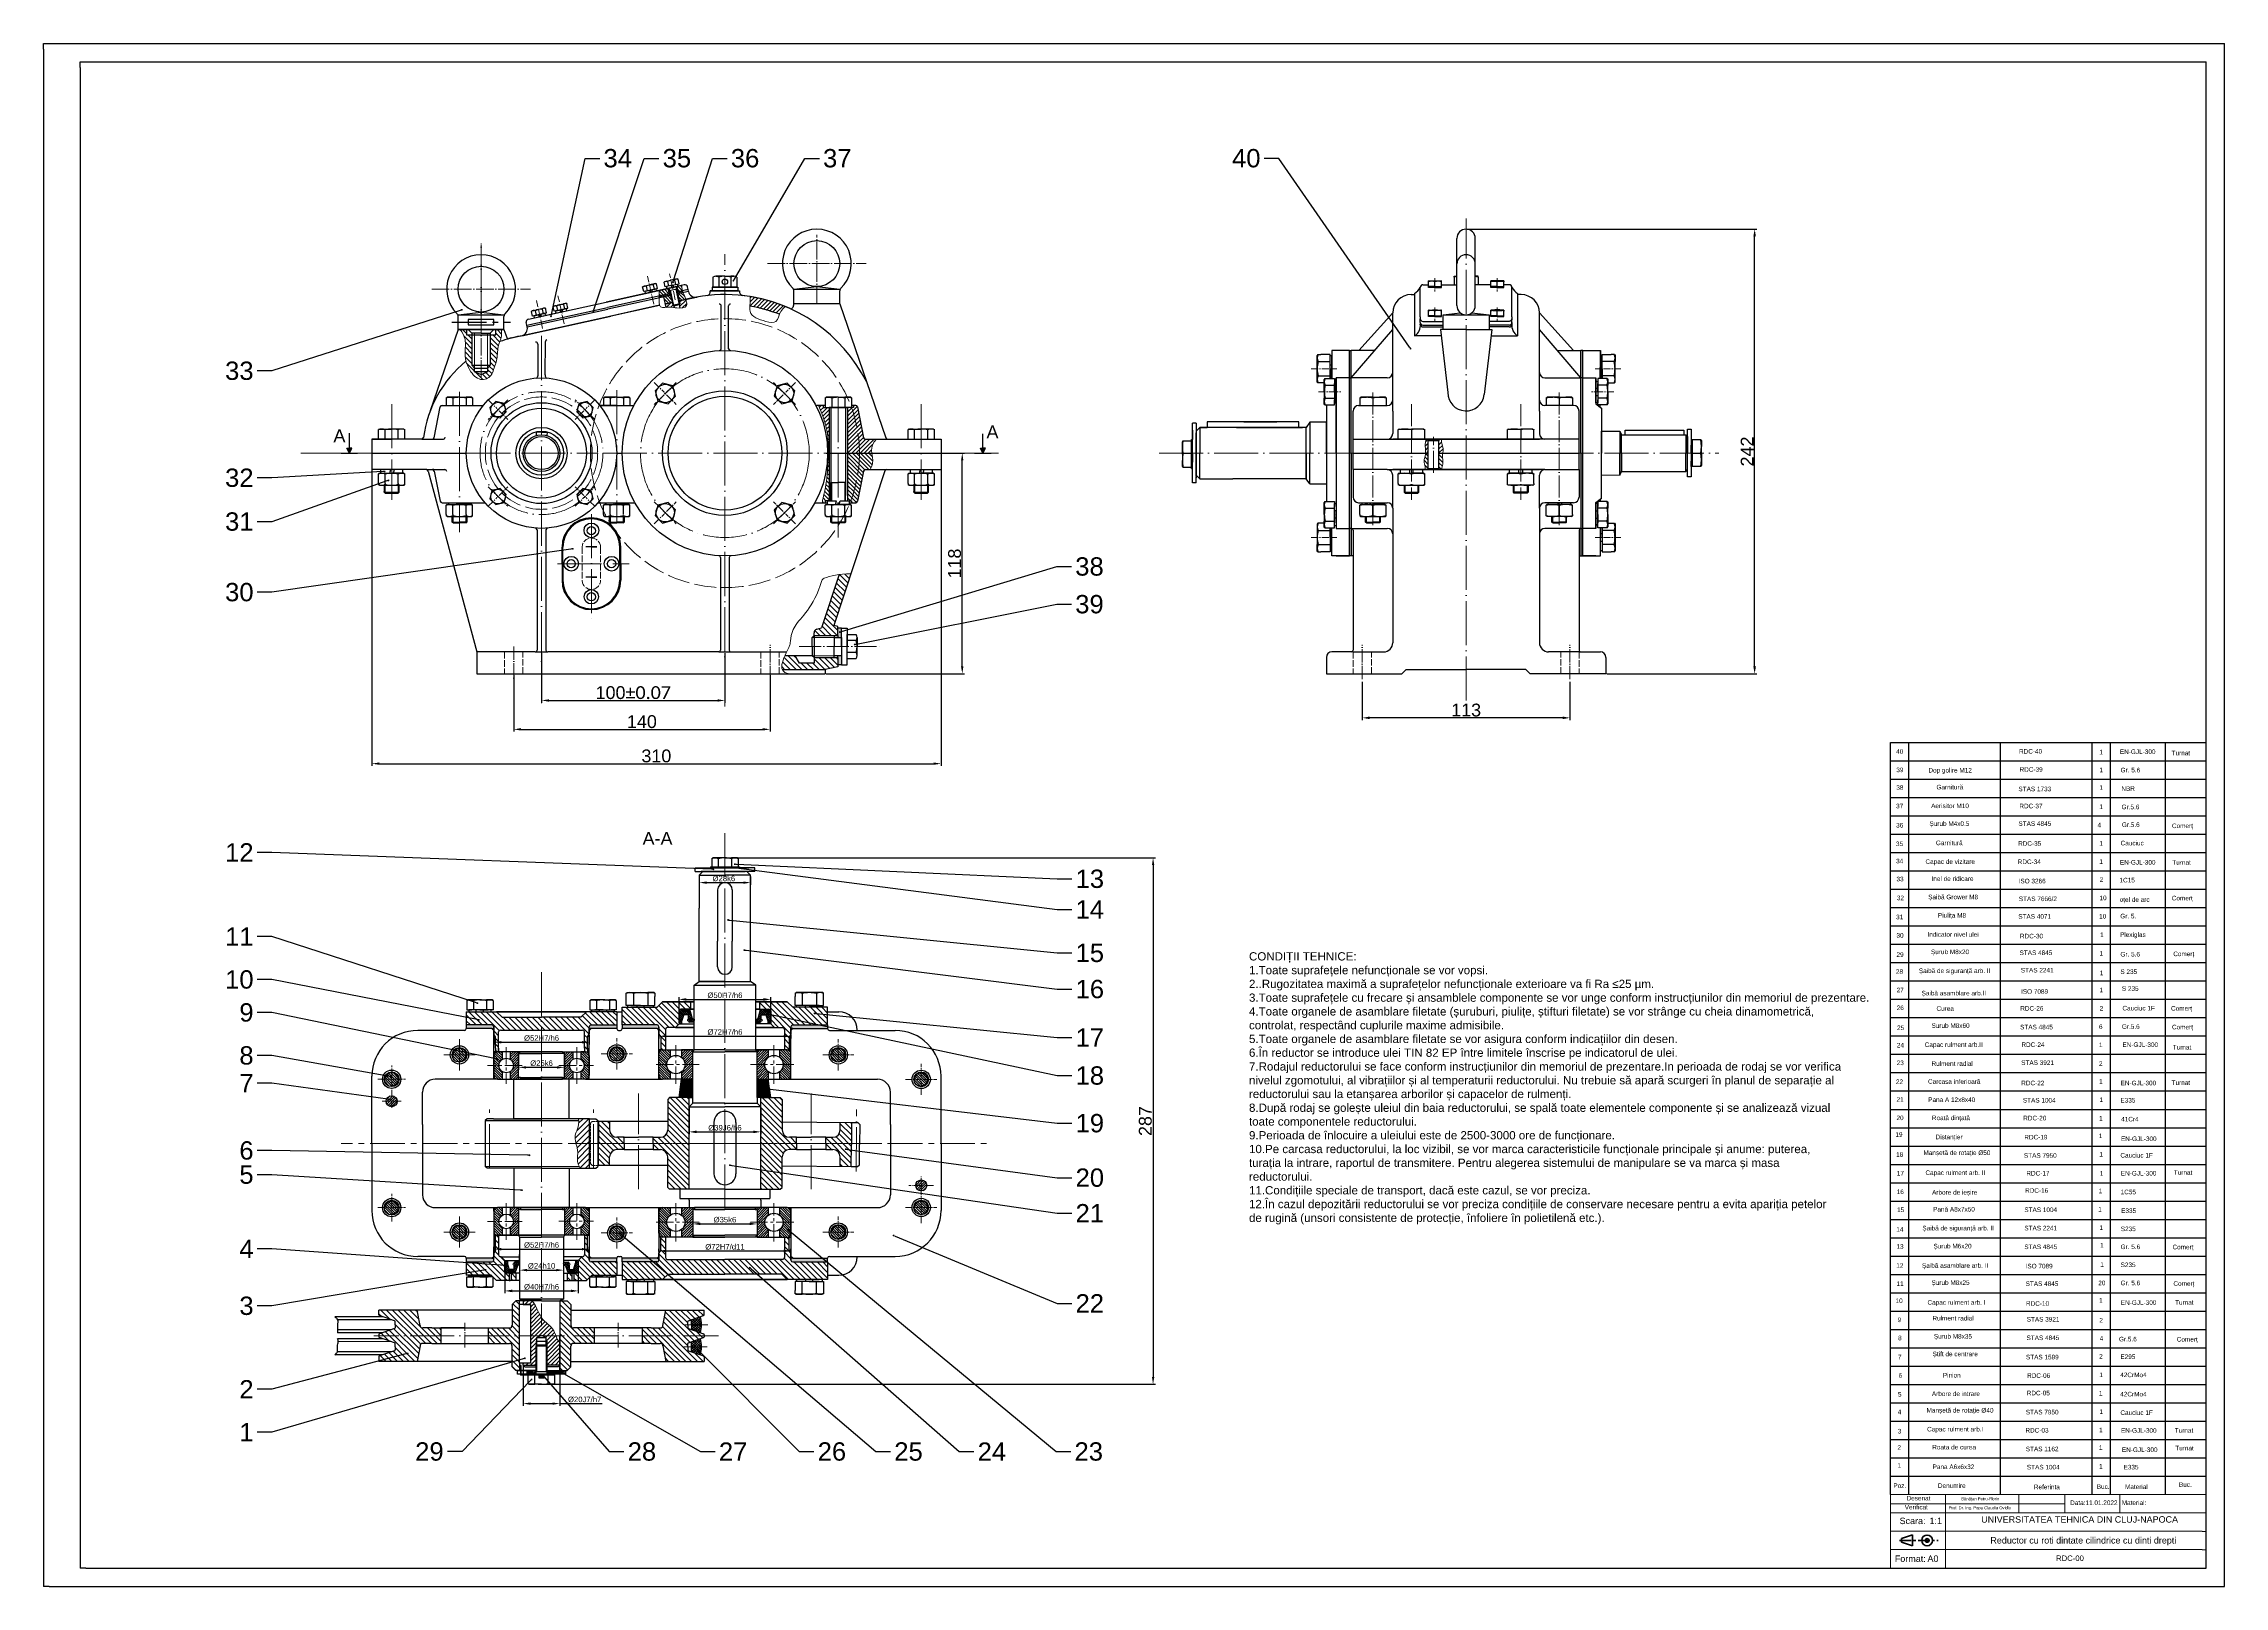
# Model space of a CAD drawing. Header units: millimetres. Extents: x 49696 to 99999, y 29542 to 60309.
# Drawn here: x 49696 to 50885, y 29542 to 30383 of the extents above; entities outside this region: 2.
import ezdxf
from ezdxf import colors
from ezdxf.entities.mleader import LeaderData, LeaderLine
from ezdxf.math import Vec2, Vec3

# ---------------------------------------------------------------- set-up
doc = ezdxf.new("R2010")
doc.units = ezdxf.units.MM
for name, pattern in [('ACAD_ISO02W100', [15, 12, -3]), ('ACAD_ISO04W100', [30, 24, -3, 0, -3]), ('ACAD_ISO10W100', [18, 12, -3, 0, -3]), ('CENTER', [10.16, 6.35, -1.27, 1.27, -1.27]), ('CENTER2', [28.575, 19.05, -3.175, 3.175, -3.175])]:
    doc.linetypes.add(name, pattern=pattern)
for name, color, linetype, lineweight in [('Centerline', 7, 'ACAD_ISO04W100', 13), ('Hash', 7, 'Continuous', 25), ('limita de propr', 7, 'Continuous', 15), ('linie continua alba', 7, 'ACAD_ISO02W100', 13), ('linie intrerupta', 10, 'ACAD_ISO02W100', 13), ('Linii groase', 7, 'Continuous', 30), ('Linii subtiri', 7, 'Continuous', 13)]:
    doc.layers.add(name, color=color, linetype=linetype, lineweight=lineweight)
doc.styles.add('ARIAL', font='arial.ttf')
doc.styles.get("Standard").update_dxf_attribs({"font": 'arial.ttf'})
doc.dimstyles.new('ISO-25', dxfattribs={"dimtxt": 3, "dimasz": 4, "dimexe": 1.25, "dimexo": 0.625, "dimtad": 1, "dimtxsty": 'Standard', "dimcen": 2.5, "dimadec": 0, "dimazin": 0, "dimtfac": 1, "dimtmove": 0, "dimatfit": 3, "dimfxl": 1, "dimarcsym": 0})
pattern_1 = [(135, (-32.228, -16.0434), (-1.57154482, -1.57154482), [])]
pattern_2 = [(45, (-32.2279, -16.0434), (-0.673519209, 0.673519209), [])]
pattern_3 = [(135, (-32.2279, -16.0434), (-0.673519209, -0.673519209), [])]
pattern_4 = [(45, (-32.2279, -16.0434), (-0.561266008, 0.561266008), [])]
pattern_5 = [(135, (-32.2279, -16.0434), (-0.561266008, -0.561266008), [])]
pattern_6 = [(135, (-32.2279, 56.6098), (-1.122532015, -1.122532015), [])]

# ---------------------------------------------------------------- blocks, each defined once
blk = doc.blocks.new('*U3')
at = {"layer": 'Centerline', "color": 0, "linetype": 'CENTER2', "transparency": 16777216}
blk.add_line((208.9, 0), (-83.1, 0), dxfattribs=at)
blk = doc.blocks.new('*U4')
at = {"layer": 'Centerline', "color": 0, "linetype": 'CENTER2', "transparency": 16777216}
blk.add_line((-208.9, 0), (16.6, 0), dxfattribs=at)
blk = doc.blocks.new('*U5')
at = {"layer": 'Centerline', "color": 0, "linetype": 'CENTER2', "ltscale": 0.5, "transparency": 16777216}
blk.add_line((8.7, 0), (-10.2, 0), dxfattribs=at)
blk = doc.blocks.new('*U6')
at = {"layer": 'Centerline', "color": 0, "linetype": 'CENTER2', "ltscale": 0.5, "transparency": 16777216}
blk.add_line((0, 10), (0, -10), dxfattribs=at)
blk = doc.blocks.new('*U7')
at = {"layer": 'Centerline', "color": 0, "linetype": 'CENTER2', "ltscale": 0.5, "transparency": 16777216}
blk.add_line((-8.7, 0), (10.2, 0), dxfattribs=at)
blk = doc.blocks.new('*U8')
at = {"layer": 'Centerline', "color": 0, "linetype": 'CENTER2', "ltscale": 0.5, "transparency": 16777216}
blk.add_line((0, 10), (0, -10), dxfattribs=at)
blk = doc.blocks.new('*U9')
at = {"layer": 'Centerline', "color": 0, "linetype": 'CENTER2', "ltscale": 0.5, "transparency": 16777216}
blk.add_line((8.7, 0), (-10.2, 0), dxfattribs=at)
blk = doc.blocks.new('*U10')
at = {"layer": 'Centerline', "color": 0, "linetype": 'CENTER2', "ltscale": 0.5, "transparency": 16777216}
blk.add_line((0, 10), (0, -10), dxfattribs=at)
blk = doc.blocks.new('*U11')
at = {"layer": 'Centerline', "color": 0, "linetype": 'CENTER2', "ltscale": 0.5, "transparency": 16777216}
blk.add_line((-8.7, 0), (10.2, 0), dxfattribs=at)
blk = doc.blocks.new('*U12')
at = {"layer": 'Centerline', "color": 0, "linetype": 'CENTER2', "ltscale": 0.5, "transparency": 16777216}
blk.add_line((0, 10), (0, -10), dxfattribs=at)
blk = doc.blocks.new('*U13')
at = {"layer": 'Centerline', "color": 0, "linetype": 'CENTER2', "ltscale": 0.5, "transparency": 16777216}
blk.add_line((-11.75, 0), (11.75, 0), dxfattribs=at)
blk = doc.blocks.new('*U14')
at = {"layer": 'Centerline', "color": 0, "linetype": 'CENTER2', "ltscale": 0.5, "transparency": 16777216}
blk.add_line((0, -10.5), (0, 10.5), dxfattribs=at)
blk = doc.blocks.new('*U16')
at = {"layer": 'Centerline', "color": 0, "linetype": 'CENTER2', "ltscale": 0.5, "transparency": 16777216}
blk.add_line((11.75, 0), (-11.75, 0), dxfattribs=at)
blk = doc.blocks.new('*U15')
at = {"layer": 'Centerline', "color": 0, "linetype": 'CENTER2', "ltscale": 0.5, "transparency": 16777216}
blk.add_line((0, -10.5), (0, 10.5), dxfattribs=at)
blk = doc.blocks.new('*U17')
at = {"layer": 'Centerline', "color": 0, "linetype": 'CENTER2', "ltscale": 0.5, "transparency": 16777216}
blk.add_line((-11.75, 0), (11.75, 0), dxfattribs=at)
blk = doc.blocks.new('*U18')
at = {"layer": 'Centerline', "color": 0, "linetype": 'CENTER2', "ltscale": 0.5, "transparency": 16777216}
blk.add_line((0, -10.5), (0, 10.5), dxfattribs=at)
blk = doc.blocks.new('*U20')
at = {"layer": 'Centerline', "color": 0, "linetype": 'CENTER2', "ltscale": 0.5, "transparency": 16777216}
blk.add_line((11.75, 0), (-11.75, 0), dxfattribs=at)
blk = doc.blocks.new('*U19')
at = {"layer": 'Centerline', "color": 0, "linetype": 'CENTER2', "ltscale": 0.5, "transparency": 16777216}
blk.add_line((0, -10.5), (0, 10.5), dxfattribs=at)
blk = doc.blocks.new('*U21')
at = {"layer": 'Linii groase'}
blk.add_circle((0, 0), 4, dxfattribs=at)
blk = doc.blocks.new('*U22')
at = {"layer": 'Linii groase', "color": 0, "linetype": 'ByBlock', "lineweight": -2, "transparency": 16777216}
for p, rotation in [((49976.3, 30126.5), 90.00000000000001), ((49976.3, 30079.1), 180), ((50023.7, 30079.1), 270.0000000000001)]:
    blk.add_blockref('*U21', p, dxfattribs=dict(at, rotation=rotation))
blk.add_blockref('*U21', (50023.7, 30126.5), dxfattribs=at)
blk = doc.blocks.new('*U23')
at = {"layer": 'Linii groase'}
blk.add_circle((0, 0), 5, dxfattribs=at)
blk = doc.blocks.new('*U24')
at = {"layer": 'Linii groase', "color": 0, "linetype": 'ByBlock', "lineweight": -2, "transparency": 16777216}
for p, rotation in [((50067.5, 30135.3), 90), ((50067.5, 30070.3), 180), ((50132.5, 30070.3), 270)]:
    blk.add_blockref('*U23', p, dxfattribs=dict(at, rotation=rotation))
blk.add_blockref('*U23', (50132.5, 30135.3), dxfattribs=at)
blk = doc.blocks.new('*U28')
at = {"layer": 'Linii subtiri', "color": 0, "linetype": 'CENTER2', "ltscale": 0.2, "transparency": 16777216}
for p, q in [((-8.5, 0), (-1, 0)), ((0, 1), (0, 8.5)), ((1, 0), (8.5, 0)), ((0, -8.5), (0, -1))]:
    blk.add_line(p, q, dxfattribs=at)
at = {"layer": 'Linii subtiri', "color": 0, "linetype": 'Continuous', "ltscale": 0.2, "transparency": 16777216}
for p, q in [((-0.5, 0), (0.5, 0)), ((0, -0.5), (0, 0.5))]:
    blk.add_line(p, q, dxfattribs=at)
blk = doc.blocks.new('*U26')
at = {"layer": 'Linii groase'}
blk.add_lwpolyline([(5.6, -1.5), (4.1, 4.1), (-1.5, 5.6), (-5.6, 1.5), (-4.1, -4.1), (1.5, -5.6)], close=True, dxfattribs=at)
at = {"layer": 'Linii subtiri', "linetype": 'CENTER2', "ltscale": 0.2, "rotation": 224.9999999999999}
blk.add_blockref('*U28', (0, 0), dxfattribs=at)
blk = doc.blocks.new('*U27')
at = {"layer": 'Linii groase', "color": 0, "linetype": 'ByBlock', "lineweight": -2, "transparency": 16777216}
blk.add_blockref('*U26', (50067.5, 30135.3), dxfattribs=at)
for p, rotation in [((50132.5, 30135.3), 270.0000000000001), ((50067.5, 30070.3), 90), ((50132.5, 30070.3), 180)]:
    blk.add_blockref('*U26', p, dxfattribs=dict(at, rotation=rotation))
blk = doc.blocks.new('*U31')
at = {"layer": 'Linii subtiri', "color": 0, "linetype": 'CENTER2', "ltscale": 0.2, "transparency": 16777216}
for p, q in [((-7.5, 0), (-0.8, 0)), ((0, 0.8), (0, 7.5)), ((0.8, 0), (7.5, 0)), ((0, -7.5), (0, -0.8))]:
    blk.add_line(p, q, dxfattribs=at)
at = {"layer": 'Linii subtiri', "color": 0, "linetype": 'Continuous', "ltscale": 0.2, "transparency": 16777216}
for p, q in [((-0.4, 0), (0.4, 0)), ((0, -0.4), (0, 0.4))]:
    blk.add_line(p, q, dxfattribs=at)
blk = doc.blocks.new('*U29')
at = {"layer": 'Linii groase'}
blk.add_lwpolyline([(4.4, -1.2), (3.3, 3.3), (-1.2, 4.4), (-4.4, 1.2), (-3.3, -3.3), (1.2, -4.4)], close=True, dxfattribs=at)
at = {"layer": 'Linii subtiri', "linetype": 'CENTER2', "ltscale": 0.2, "rotation": 224.9999999999999}
blk.add_blockref('*U31', (0, 0), dxfattribs=at)
blk = doc.blocks.new('*U30')
at = {"layer": 'Linii groase', "color": 0, "linetype": 'ByBlock', "lineweight": -2, "transparency": 16777216}
blk.add_blockref('*U29', (49976.3, 30126.5), dxfattribs=at)
for p, rotation in [((50023.7, 30126.5), 270.0000000000001), ((49976.3, 30079.1), 90.00000000000004), ((50023.7, 30079.1), 180)]:
    blk.add_blockref('*U29', p, dxfattribs=dict(at, rotation=rotation))
blk = doc.blocks.new('*U32')
at = {"layer": 'Linii subtiri', "color": 0, "linetype": 'CENTER2', "ltscale": 0.2, "transparency": 16777216}
for p, q in [((-7.5, 0), (-0.8, 0)), ((0, 0.8), (0, 7.5)), ((0.8, 0), (7.5, 0)), ((0, -15.5), (0, -0.8))]:
    blk.add_line(p, q, dxfattribs=at)
at = {"layer": 'Linii subtiri', "color": 0, "linetype": 'Continuous', "ltscale": 0.2, "transparency": 16777216}
for p, q in [((-0.4, 0), (0.4, 0)), ((0, -0.4), (0, 0.4))]:
    blk.add_line(p, q, dxfattribs=at)
blk = doc.blocks.new('*U33')
at = {"layer": 'Linii subtiri', "color": 0, "linetype": 'CENTER2', "transparency": 16777216}
for p, q in [((-8.5, 0), (-1, 0)), ((0, 1), (0, 8.5)), ((1, 0), (8.5, 0)), ((0, -8.5), (0, -1))]:
    blk.add_line(p, q, dxfattribs=at)
at = {"layer": 'Linii subtiri', "color": 0, "linetype": 'Continuous', "transparency": 16777216}
for p, q in [((-0.5, 0), (0.5, 0)), ((0, -0.5), (0, 0.5))]:
    blk.add_line(p, q, dxfattribs=at)
blk = doc.blocks.new('*U34')
at = {"layer": 'Linii subtiri', "color": 0, "linetype": 'CENTER2', "ltscale": 0.2, "transparency": 16777216}
for p, q in [((-8.5, 0), (-1, 0)), ((0, 1), (0, 8.5)), ((1, 0), (8.5, 0)), ((0, -8.5), (0, -1))]:
    blk.add_line(p, q, dxfattribs=at)
at = {"layer": 'Linii subtiri', "color": 0, "linetype": 'Continuous', "ltscale": 0.2, "transparency": 16777216}
for p, q in [((-0.5, 0), (0.5, 0)), ((0, -0.5), (0, 0.5))]:
    blk.add_line(p, q, dxfattribs=at)
blk = doc.blocks.new('*U35')
at = {"layer": 'Linii subtiri', "color": 0, "linetype": 'CENTER2', "ltscale": 0.2, "transparency": 16777216}
for p, q in [((-8.5, 0), (-1, 0)), ((0, 1), (0, 8.5)), ((1, 0), (8.5, 0)), ((0, -8.5), (0, -1))]:
    blk.add_line(p, q, dxfattribs=at)
at = {"layer": 'Linii subtiri', "color": 0, "linetype": 'Continuous', "ltscale": 0.2, "transparency": 16777216}
for p, q in [((-0.5, 0), (0.5, 0)), ((0, -0.5), (0, 0.5))]:
    blk.add_line(p, q, dxfattribs=at)
blk = doc.blocks.new('*U36')
at = {"layer": 'Linii subtiri', "color": 0, "linetype": 'CENTER2', "ltscale": 0.2, "transparency": 16777216}
for p, q in [((-8.5, 0), (-1, 0)), ((0, 1), (0, 8.5)), ((1, 0), (8.5, 0)), ((0, -8.5), (0, -1))]:
    blk.add_line(p, q, dxfattribs=at)
at = {"layer": 'Linii subtiri', "color": 0, "linetype": 'Continuous', "ltscale": 0.2, "transparency": 16777216}
for p, q in [((-0.5, 0), (0.5, 0)), ((0, -0.5), (0, 0.5))]:
    blk.add_line(p, q, dxfattribs=at)
blk = doc.blocks.new('*U37')
at = {"layer": 'Linii subtiri', "color": 0, "linetype": 'CENTER2', "ltscale": 0.2, "transparency": 16777216}
for p, q in [((-7.5, 0), (-0.8, 0)), ((0, 0.8), (0, 7.5)), ((0.8, 0), (7.5, 0)), ((0, -7.5), (0, -0.8))]:
    blk.add_line(p, q, dxfattribs=at)
at = {"layer": 'Linii subtiri', "color": 0, "linetype": 'Continuous', "ltscale": 0.2, "transparency": 16777216}
for p, q in [((-0.4, 0), (0.4, 0)), ((0, -0.4), (0, 0.4))]:
    blk.add_line(p, q, dxfattribs=at)
blk = doc.blocks.new('*U38')
at = {"layer": 'Linii subtiri', "color": 0, "linetype": 'CENTER2', "transparency": 16777216}
for p, q in [((-8.5, 0), (-1, 0)), ((0, 1), (0, 8.5)), ((1, 0), (8.5, 0)), ((0, -8.5), (0, -1))]:
    blk.add_line(p, q, dxfattribs=at)
at = {"layer": 'Linii subtiri', "color": 0, "linetype": 'Continuous', "transparency": 16777216}
for p, q in [((-0.5, 0), (0.5, 0)), ((0, -0.5), (0, 0.5))]:
    blk.add_line(p, q, dxfattribs=at)
blk = doc.blocks.new('*U39')
at = {"layer": 'Linii subtiri', "color": 0, "linetype": 'CENTER2', "ltscale": 0.2, "transparency": 16777216}
for p, q in [((-8.5, 0), (-1, 0)), ((0, 1), (0, 8.5)), ((1, 0), (8.5, 0)), ((0, -8.5), (0, -1))]:
    blk.add_line(p, q, dxfattribs=at)
at = {"layer": 'Linii subtiri', "color": 0, "linetype": 'Continuous', "ltscale": 0.2, "transparency": 16777216}
for p, q in [((-0.5, 0), (0.5, 0)), ((0, -0.5), (0, 0.5))]:
    blk.add_line(p, q, dxfattribs=at)
blk = doc.blocks.new('*U40')
at = {"layer": 'Linii subtiri', "color": 0, "linetype": 'CENTER2', "ltscale": 0.2, "transparency": 16777216}
for p, q in [((0, 1), (0, 17)), ((-8.5, 0), (-1, 0)), ((1, 0), (8.5, 0)), ((0, -8.5), (0, -1))]:
    blk.add_line(p, q, dxfattribs=at)
at = {"layer": 'Linii subtiri', "color": 0, "linetype": 'Continuous', "ltscale": 0.2, "transparency": 16777216}
for p, q in [((-0.5, 0), (0.5, 0)), ((0, -0.5), (0, 0.5))]:
    blk.add_line(p, q, dxfattribs=at)
blk = doc.blocks.new('*U41')
at = {"layer": 'Centerline', "color": 0, "linetype": 'CENTER2', "ltscale": 0.2, "transparency": 16777216}
blk.add_line((-6.1, 0), (6.1, 0), dxfattribs=at)
blk = doc.blocks.new('*U42')
at = {"layer": 'Linii subtiri', "color": 0, "linetype": 'CENTER2', "ltscale": 0.2, "transparency": 16777216}
blk.add_line((-4.9, 0), (9.1, 0), dxfattribs=at)
blk = doc.blocks.new('*U43')
at = {"layer": 'Linii subtiri', "color": 0, "linetype": 'CENTER2', "ltscale": 0.2, "transparency": 16777216}
blk.add_line((-4.9, 0), (9.1, 0), dxfattribs=at)
blk = doc.blocks.new('*U44')
at = {"layer": 'Centerline', "color": 0, "linetype": 'CENTER2', "ltscale": 0.2, "transparency": 16777216}
blk.add_line((6.1, 0), (-6.1, 0), dxfattribs=at)
blk = doc.blocks.new('*U45')
at = {"layer": 'Linii subtiri', "color": 0, "linetype": 'CENTER2', "ltscale": 0.2, "transparency": 16777216}
blk.add_line((4.9, 0), (-9.1, 0), dxfattribs=at)
blk = doc.blocks.new('*U46')
at = {"layer": 'Linii subtiri', "color": 0, "linetype": 'CENTER2', "ltscale": 0.2, "transparency": 16777216}
blk.add_line((4.9, 0), (-9.1, 0), dxfattribs=at)
blk = doc.blocks.new('*U47')
at = {"layer": 'Linii subtiri', "color": 0, "linetype": 'CENTER2', "ltscale": 0.2, "transparency": 16777216}
for p, q in [((-8.5, 0), (-1, 0)), ((0, 1), (0, 8.5)), ((1, 0), (8.5, 0)), ((0, -8.5), (0, -1))]:
    blk.add_line(p, q, dxfattribs=at)
at = {"layer": 'Linii subtiri', "color": 0, "linetype": 'Continuous', "ltscale": 0.2, "transparency": 16777216}
for p, q in [((-0.5, 0), (0.5, 0)), ((0, -0.5), (0, 0.5))]:
    blk.add_line(p, q, dxfattribs=at)
blk = doc.blocks.new('indicator')
at = {"lineweight": 25, "ltscale": 15}
for p, q in [((449.8, -362.8), (449.8, 47.2)), ((449.8, 47.2), (621.9, 47.2)), ((449.8, 37.2), (621.9, 37.2)), ((459.8, -362.8), (459.8, 47.2)), ((509.8, -362.8), (509.8, 47.2)), ((559.8, -362.8), (559.8, 47.2)), ((569.8, -362.8), (569.8, 47.2)), ((599.8, -362.8), (599.8, 47.2)), ((449.8, 27.2), (621.9, 27.2)), ((449.8, 17.2), (621.9, 17.2)), ((449.8, 7.2), (621.9, 7.2)), ((449.8, -2.8), (621.9, -2.8)), ((449.8, -12.8), (621.9, -12.8)), ((449.8, -22.8), (621.9, -22.8)), ((449.8, -32.8), (621.9, -32.8)), ((449.8, -42.8), (621.9, -42.8)), ((449.8, -52.8), (621.9, -52.8)), ((449.8, -62.8), (621.9, -62.8)), ((449.8, -72.8), (621.9, -72.8)), ((449.8, -82.8), (621.9, -82.8)), ((449.8, -92.8), (621.9, -92.8)), ((449.8, -102.8), (621.9, -102.8)), ((449.8, -112.8), (621.9, -112.8)), ((449.8, -122.8), (621.9, -122.8)), ((449.8, -132.8), (621.9, -132.8)), ((449.8, -142.8), (621.9, -142.8)), ((449.8, -152.8), (621.9, -152.8)), ((449.8, -162.8), (621.9, -162.8)), ((449.8, -172.8), (621.9, -172.8)), ((449.8, -182.8), (621.9, -182.8)), ((449.8, -192.8), (621.9, -192.8)), ((449.8, -202.8), (621.9, -202.8)), ((449.8, -212.8), (621.9, -212.8)), ((449.8, -222.8), (621.9, -222.8)), ((449.8, -232.8), (621.9, -232.8)), ((449.8, -242.8), (621.9, -242.8)), ((449.8, -252.8), (621.9, -252.8)), ((449.8, -262.8), (621.9, -262.8)), ((449.8, -272.8), (621.9, -272.8)), ((449.8, -282.8), (621.9, -282.8)), ((449.8, -292.8), (621.9, -292.8)), ((449.8, -302.8), (621.9, -302.8)), ((449.8, -312.8), (621.9, -312.8)), ((449.8, -322.8), (621.9, -322.8)), ((449.8, -322.8), (621.9, -322.8)), ((449.8, -322.8), (621.9, -322.8)), ((449.8, -332.8), (621.9, -332.8)), ((449.8, -342.8), (621.9, -342.8)), ((449.8, -352.8), (621.9, -352.8))]:
    blk.add_line(p, q, dxfattribs=at)
at = {"color": 7, "linetype": 'Continuous', "lineweight": 18}
for p, q in [((449.8, -402.8), (449.8, -362.8)), ((619.8, -362.8), (449.8, -362.8)), ((544.8, -367.8), (449.8, -367.8)), ((479.8, -362.8), (479.8, -402.8)), ((519.8, -362.8), (519.8, -372.8)), ((544.8, -362.8), (544.8, -367.8)), ((544.8, -367.8), (544.8, -372.8)), ((574.8, -362.8), (574.8, -372.8)), ((449.8, -372.8), (619.8, -372.8)), ((449.8, -382.8), (619.8, -382.8)), ((449.8, -392.8), (619.8, -392.8))]:
    blk.add_line(p, q, dxfattribs=at)
at = {"color": 7, "linetype": 'CENTER', "lineweight": 35}
blk.add_line((454.8, -387.8), (475.8, -387.8), dxfattribs=at)
at = {"color": 7, "linetype": 'Continuous', "lineweight": 35}
for p, q in [((461.8, -384.8), (455.8, -386.8)), ((455.8, -386.8), (455.8, -388.8)), ((455.8, -388.8), (461.8, -390.8)), ((461.8, -390.8), (461.8, -384.8))]:
    blk.add_line(p, q, dxfattribs=at)
for radius in [2.95, 1.01]:
    blk.add_circle((469.8, -387.8), radius, dxfattribs=at)
at = {"layer": 'limita de propr', "lineweight": 25, "ltscale": 15}
blk.add_line((449.8, -362.8), (449.8, -352.8), dxfattribs=at)
at = {"lineweight": 35, "ltscale": 15, "insert": (472.2, -126.6), "char_height": 2.5, "attachment_point": 1}
blk.add_mtext_dynamic_manual_height_columns('Rulment radial', width=47.663, gutter_width=12.5, heights=[3.19], dxfattribs=at)
at = {"lineweight": 25, "ltscale": 15, "insert": (475.7, -356.7), "char_height": 2.5, "attachment_point": 1}
blk.add_mtext_dynamic_manual_height_columns('Denumire', width=44.636, gutter_width=12.5, heights=[0], dxfattribs=at)
at = {"color": 7, "linetype": 'Continuous', "lineweight": 25, "attachment_point": 1, "style": 'ARIAL'}
for s, insert, char_height in [('Verificat', (457.6, -368.4), 2.5), ('Desenat', (458.6, -363.5), 2.5), ('Bănățan Petru-Florin', (488.4, -364.3), 1.613), ('Data:11.01.2022', (547.8, -366), 2.5), ('Material:', (575.9, -366), 2.5), ('Scara:', (454.8, -375.4), 3.5), ('1:1', (471.1, -375.4), 3.5), ('Prof. Dr. Ing. Popa Claudiu Ovidiu', (481.6, -369.2), 1.613), ('UNIVERSITATEA TEHNICA DIN CLUJ-NAPOCA', (499.3, -374.6), 3.5), ('Reductor cu roti dintate cilindrice cu dinti drepti', (504.3, -386), 3.5), ('Format:', (452.2, -396), 3.5), ('A0', (470, -396), 3.5)]:
    blk.add_mtext(s, dxfattribs=dict(at, insert=insert, char_height=char_height))
at = {"layer": 'limita de propr', "lineweight": 25, "ltscale": 15, "char_height": 2.5, "attachment_point": 1}
for s, width, insert in [('40', 7.42, (452.9, 43.5)), ('1', 5.507, (563.7, 43.2)), ('39', 6.115, (453, 33.5)), ('38', 6.024, (453, 23.9)), ('1', 5.507, (563.8, 33.5)), ('1', 5.507, (563.8, 23.9)), ('37', 7.133, (452.9, 13.8)), ('1', 5.507, (563.7, 13.4)), ('36', 7.301, (452.9, 3.3)), ('4', 2.327, (562.7, 3.4)), ('35', 6.774, (452.8, -6.8)), ('1', 2.327, (563.7, -6.6)), ('34', 6.906, (452.9, -16.2)), ('1', 2.327, (563.7, -16.5)), ('33', 7.388, (453.1, -26)), ('2', 5.881, (563.9, -26.3)), ('31', 6.514, (452.9, -46.7)), ('32', 7.478, (453.3, -36.3)), ('10', 5.507, (563.6, -46.3)), ('10', 5.507, (563.8, -36.3)), ('30', 7.329, (453.1, -56.7)), ('1', 5.881, (564.1, -56.4)), ('29', 6.41, (453.1, -67.2)), ('1', 6.254, (563.8, -66.5)), ('28', 6.677, (452.8, -76.4)), ('1', 5.881, (563.9, -77.2)), ('27', 6.868, (453.2, -86.5)), ('1', 6.254, (563.8, -86.5)), ('26', 5.636, (453.2, -96.2)), ('6', 5.507, (563.5, -106.5)), ('2', 5.881, (563.9, -96.5)), ('24', 6.937, (453.3, -116.6)), ('25', 7.346, (453.4, -107.1)), ('1', 5.507, (563.5, -116.4)), ('23', 6.18, (453.2, -126.2)), ('2', 5.881, (563.5, -126.6)), ('22', 6.306, (452.8, -136.5)), ('1', 5.881, (563.6, -136.3)), ('21', 7.189, (453.1, -146.2)), ('1', 5.881, (563.8, -146.3)), ('19', 7.129, (452.5, -165.3)), ('20', 6.573, (453.1, -156.2)), ('1', 5.881, (563.4, -166)), ('1', 5.881, (563.6, -156.4)), ('18', 7.039, (452.9, -176.2)), ('1', 5.881, (563.7, -176.1)), ('17', 7.41, (453.3, -186.4)), ('1', 5.881, (563.9, -186.5)), ('16', 6.385, (453.2, -196.5)), ('1', 5.507, (563.3, -196)), ('15', 6.661, (453.4, -206.3)), ('1', 5.507, (563.1, -206)), ('14', 6.468, (453, -217)), ('1', 5.881, (563.8, -216)), ('1', 5.881, (564.1, -225.6)), ('12', 7.21, (453, -236.7)), ('13', 6.443, (453.1, -226.3)), ('1', 5.881, (564.2, -236.2)), ('11', 7.15, (453.1, -246.6)), ('20', 5.881, (563.1, -246.2)), ('10', 10, (452.6, -255.9)), ('1', 5.881, (563.6, -255.7)), ('9', 1.577, (453.7, -266.3)), ('2', 5.881, (563.7, -266.5)), ('8', 5.893, (454, -276.2)), ('4', 5.881, (563.9, -276.4)), ('7', 7.296, (453.9, -286.6)), ('6', 2.327, (454.2, -296.6)), ('2', 6.254, (563.6, -286.2)), ('1', 5.881, (563.7, -296.3)), ('5', 4.854, (453.9, -306.9)), ('1', 6.254, (563.5, -306.3)), ('4', 5.507, (453.8, -316.5)), ('1', 5.881, (563.8, -316.3)), ('3', 6.628, (453.8, -327)), ('1', 5.881, (563.6, -326.3)), ('2', 6.254, (453.6, -335.9)), ('1', 5.881, (563.5, -336)), ('1', 5.881, (453.7, -345.7)), ('1', 5.881, (563.6, -346.1)), ('Buc.', 12.701, (607.1, -356.1)), ('Poz.', 7.202, (451.4, -356.7)), ('Buc.', 6.573, (562.3, -357.2)), ('Material', 27.113, (577.7, -357.3))]:
    blk.add_mtext_dynamic_manual_height_columns(s, width=width, gutter_width=12.5, heights=[0], dxfattribs=dict(at, insert=insert))
at = {"layer": 'limita de propr', "lineweight": 35, "ltscale": 15, "char_height": 2.5, "attachment_point": 1}
for s, width, heights, insert in [('RDC-40', 35.837, [0], (519.9, 43.6)), ('EN-GJL-300', 18.947, [0], (574.9, 43.4)), ('Turnat', 19.805, [0], (603.1, 42.7)), ('Dop golire M12', 45.284, [0], (470.5, 33.3)), ('Garnitură', 43.411, [0], (474.9, 24.1)), ('RDC-39', 35.837, [0], (520.2, 33.7)), ('Gr. 5.6', 18.947, [0], (575.3, 33.4)), ('Aerisitor M10', 42.747, [0], (472, 13.9)), ('STAS 1733', 35.837, [0], (519.6, 23.1)), ('RDC-37', 35.837, [0], (520.1, 13.8)), ('NBR', 24.631, [0], (575.7, 23.3)), ('Gr.5.6', 18.947, [0], (575.8, 13.3)), ('Șurub M4x0.5', 43.763, [0], (471.1, 4.2)), ('STAS 4845', 35.837, [0], (519.6, 4.2)), ('Gr.5.6', 18.947, [0], (576, 3.6)), ('Comerț', 19.805, [0], (603.3, 3)), ('Garnitură', 44.231, [0], (474.6, -6.3)), ('RDC-35', 35.837, [0], (519.4, -6.6)), ('Cauciuc', 24.631, [0], (575.3, -6.4)), ('Capac de vizitare', 43.248, [0], (468.9, -16.5)), ('RDC-34', 35.837, [0], (519.2, -16.6)), ('EN-GJL-300', 18.947, [0], (574.9, -16.9)), ('Turnat', 19.805, [0], (603.5, -17)), ('Șaibă Grower M8', 43.621, [0], (470.4, -35.8)), ('Inel de ridicare ', 42.886, [0], (472.2, -25.8)), ('ISO 3266', 40.858, [2.59], (519.7, -27.1)), ('1C15', 23.189, [0], (574.7, -26.6)), ('Piulița M8', 42.992, [0], (475.7, -45.8)), ('STAS 4071', 35.837, [0], (519.5, -46.4)), ('STAS 7666/2', 35.837, [0], (519.8, -36.8)), ('oțel de arc', 18.947, [0], (574.8, -37.2)), ('Gr. 5.', 23.189, [0], (575.1, -46.2)), ('Comerț', 19.805, [0], (603.2, -36.4)), ('Indicator nivel ulei', 42.199, [0], (470, -56.2)), ('RDC-30', 40.858, [0], (520.4, -57.1)), ('Plexiglas', 32.802, [0], (575, -56.3)), ('Șurub M8x20', 42.412, [0], (471.9, -65.7)), ('STAS 4845', 40.858, [0], (520.2, -66.2)), ('Gr. 5.6', 23.189, [0], (575.2, -67)), ('Comerț', 19.805, [0], (604, -66.8)), ('Șaibă de siguranță arb. II', 42.299, [0], (465.3, -76)), ('STAS 2241', 40.858, [0], (520.9, -75.7)), ('S 235', 32.802, [0], (575.2, -76.5)), ('Șaibă asamblare arb.II', 43.688, [0], (466.8, -88.2)), ('ISO 7089', 47.395, [0], (521, -87.3)), ('S 235', 23.189, [0], (576, -85.7)), ('Surub M8x60', 43.181, [0], (472.2, -105.9)), ('Curea', 41.371, [0], (474.9, -96.6)), ('STAS 4845', 35.837, [0], (520.5, -106.7)), ('RDC-26', 40.858, [2.59], (520.6, -96.5)), ('Gr.5.6', 18.947, [0], (576, -106.4)), ('Cauciuc 1F', 18.947, [0], (576.3, -96.4)), ('Comerț', 19.805, [0], (602.8, -96.5)), ('Comerț', 19.805, [0], (603.3, -106.7)), ('Capac rulment arb.II', 44.526, [0], (468.5, -116.3)), ('RDC-24', 35.837, [0], (521.2, -116.3)), ('EN-GJL-300', 24.631, [0], (576.3, -116.3)), ('Turnat', 19.805, [0], (603.7, -117.7)), ('STAS 3921', 40.858, [0], (521.1, -126.1)), ('Carcasa inferioară', 41.144, [0], (470.3, -136.4)), ('RDC-22', 35.837, [0], (521.1, -137.2)), ('EN-GJL-300', 24.631, [2.59], (575.3, -137.2)), ('Turnat', 19.805, [0], (603.1, -137)), ('Pana A 12x8x40', 40.615, [0], (470.4, -146.3)), ('STAS 1004', 35.837, [0], (522, -146.6)), ('E335', 18.947, [0], (575.2, -146.6)), ('Roată dințată', 41.391, [0], (472.4, -156.2)), ('Distanțier ', 40.049, [0], (474.4, -166.6)), ('RDC-20', 35.837, [0], (522.2, -156.3)), ('41Cr4', 23.189, [0], (575.6, -156.9)), ('Manșetă de rotație %%C50', 41.783, [0], (467.8, -175.2)), ('STAS 7950', 40.858, [0], (522.6, -176.7)), ('RDC-19', 40.858, [0], (522.8, -166.7)), ('Cauciuc 1F', 23.189, [0], (575.2, -176.6)), ('EN-GJL-300', 23.189, [0], (575.5, -167.6)), ('Capac rulment arb. II', 45.127, [0], (468.9, -186.1)), ('RDC-17', 35.837, [0], (523.9, -186.4)), ('EN-GJL-300', 23.189, [0], (575.4, -186.4)), ('Turnat', 19.805, [0], (604.3, -186)), ('Arbore de ieșire', 40.795, [0], (472.5, -196.8)), ('RDC-16', 35.837, [0], (523.2, -195.8)), ('1C55', 24.631, [0], (575.3, -196.6)), ('Pană A8x7x50', 73.32, [0], (473.1, -206)), ('STAS 1004', 35.837, [0], (522.8, -206.3)), ('E335', 18.947, [0], (575.6, -206.8)), ('Șaibă de siguranță arb. II', 45.253, [0], (467.2, -216.3)), ('STAS 2241^I', 40.858, [0], (522.8, -216.3)), ('S235', 32.802, [0], (575.4, -216.7)), ('Șaibă asamblare arb. II', 45.022, [0], (467, -236.7)), ('Șurub M6x20', 44.966, [0], (473.3, -226.1)), ('STAS 4845', 40.858, [0], (522.8, -226.5)), ('ISO 7089', 40.858, [0], (523.5, -237)), ('Gr. 5.6', 32.802, [0], (575.3, -226.5)), ('S235', 32.802, [0], (575.3, -236.3)), ('Comerț', 19.805, [0], (603.6, -226.6)), ('\\pxql;Șurub M8x25', 45.493, [0], (472.2, -246)), ('STAS 4845', 40.858, [0], (523.5, -246.6)), ('Gr. 5.6', 32.802, [0], (575.3, -246.2)), ('Comerț', 19.805, [0], (604.1, -246.5)), ('Capac rulment arb. I', 47.866, [0], (470, -256.8)), ('RDC-10', 40.858, [0], (523.7, -257.4)), ('EN-GJL-300', 32.802, [0], (575.4, -256.9)), ('Turnat', 19.805, [0], (605, -256.8)), ('Rulment radial', 73.606, [0], (472.7, -265.4)), ('STAS 3921', 35.837, [0], (524.1, -266)), ('Știft de centrare', 49.285, [0], (472.8, -284.9)), ('Șurub M8x35', 73.155, [0], (473.5, -275.3)), ('STAS 4845', 35.837, [0], (524, -276.1)), ('Gr.5.6', 25.442, [0], (574.4, -276.8)), ('Comerț', 19.805, [0], (605.9, -276.9)), ('Pinion', 48.203, [0], (478.4, -296.5)), ('STAS 1599', 35.837, [0], (523.7, -286.6)), ('RDC-06', 40.858, [0], (524.3, -296.7)), ('42CrMo4', 32.802, [0], (575.1, -296.3)), ('E295', 32.802, [0], (575.2, -286.4)), ('Arbore de intrare', 48.567, [7.21], (472.4, -306.6)), ('RDC-05', 35.837, [0], (524.1, -306.2)), ('42CrMo4', 19.805, [0], (575.1, -306.8)), ('Manșetă de rotație %%C40', 43.914, [0], (469.5, -315.6)), ('STAS 7950', 40.858, [0], (523.6, -316.6)), ('Cauciuc 1F', 32.802, [0], (575.2, -316.9)), ('Capac rulment arb.I', 44.949, [0], (469.8, -325.9)), ('RDC-03', 35.837, [0], (523.4, -326.5)), ('EN-GJL-300', 32.802, [0], (575.5, -326.6)), ('Turnat', 19.805, [0], (604.8, -326.6)), ('Roata de curea', 45.036, [0], (472.6, -335.7)), ('STAS 1162', 40.858, [0], (523.6, -336.7)), ('EN-GJL-300', 32.802, [0], (576, -337.1)), ('Turnat', 19.805, [0], (605.1, -336.2)), ('Pana A6x6x32', 45.541, [0], (472.8, -346.4)), ('STAS 1004', 40.858, [0], (524.2, -346.6)), ('E335', 32.802, [0], (576.9, -346.6)), ('Referinta', 36.892, [0], (528, -357.4))]:
    blk.add_mtext_dynamic_manual_height_columns(s, width=width, gutter_width=12.5, heights=heights, dxfattribs=dict(at, insert=insert))
blk = doc.blocks.new('*D49')
at = {"layer": 'Defpoints', "color": 0, "transparency": 16777216}
for p in [(49957.8, 29662.3), (49977.8, 29662.3), (49977.8, 29641.3)]:
    blk.add_point(p, dxfattribs=at)
at = {"layer": 'Linii subtiri', "color": 0, "lineweight": -2, "transparency": 16777216}
for p, q in [((49957.8, 29661.7), (49957.8, 29640)), ((49977.8, 29661.7), (49977.8, 29640)), ((49961.8, 29641.3), (49973.8, 29641.3)), ((49977.8, 29641.3), (50000.8, 29641.3))]:
    blk.add_line(p, q, dxfattribs=at)
at = {"layer": 'Linii subtiri', "color": 0, "transparency": 16777216}
for points in [[(49961.8, 29641.9), (49961.8, 29640.6), (49957.8, 29641.3)], [(49973.8, 29641.9), (49973.8, 29640.6), (49977.8, 29641.3)]]:
    blk.add_solid(points, dxfattribs=at)
at = {"layer": 'Linii subtiri', "color": 0, "transparency": 16777216, "insert": (49991.3, 29643.5), "char_height": 3, "attachment_point": 5}
blk.add_mtext('%%C20J7/h7', dxfattribs=at)
blk = doc.blocks.new('*D50')
at = {"layer": 'Defpoints', "color": 0, "transparency": 16777216}
for p in [(49947.8, 29719.3), (49987.8, 29719.3), (49987.8, 29702.7)]:
    blk.add_point(p, dxfattribs=at)
at = {"layer": 'Linii subtiri', "color": 0, "lineweight": -2, "transparency": 16777216}
for p, q in [((49947.8, 29718.7), (49947.8, 29701.5)), ((49987.8, 29718.7), (49987.8, 29701.5)), ((49951.8, 29702.7), (49983.8, 29702.7))]:
    blk.add_line(p, q, dxfattribs=at)
at = {"layer": 'Linii subtiri', "color": 0, "transparency": 16777216}
for points in [[(49951.8, 29703.4), (49951.8, 29702), (49947.8, 29702.7)], [(49983.8, 29703.4), (49983.8, 29702), (49987.8, 29702.7)]]:
    blk.add_solid(points, dxfattribs=at)
at = {"layer": 'Linii subtiri', "color": 0, "transparency": 16777216, "insert": (49967.8, 29704.9), "char_height": 3, "attachment_point": 5}
blk.add_mtext('%%C40H7/h6', dxfattribs=at)
blk = doc.blocks.new('*D51')
at = {"layer": 'Defpoints', "color": 0, "transparency": 16777216}
for p in [(49955.8, 29718.3), (49979.8, 29718.3), (49979.8, 29714)]:
    blk.add_point(p, dxfattribs=at)
at = {"layer": 'Linii subtiri', "color": 0, "lineweight": -2, "transparency": 16777216}
for p, q in [((49955.8, 29717.7), (49955.8, 29712.8)), ((49959.8, 29714), (49975.8, 29714)), ((49979.8, 29717.7), (49979.8, 29712.8))]:
    blk.add_line(p, q, dxfattribs=at)
at = {"layer": 'Linii subtiri', "color": 0, "transparency": 16777216}
for points in [[(49959.8, 29714.7), (49959.8, 29713.4), (49955.8, 29714)], [(49975.8, 29714.7), (49975.8, 29713.4), (49979.8, 29714)]]:
    blk.add_solid(points, dxfattribs=at)
at = {"layer": 'Linii subtiri', "color": 0, "transparency": 16777216, "insert": (49967.8, 29716.3), "char_height": 3, "width": 6.291, "attachment_point": 5}
blk.add_mtext('%%C24h10', dxfattribs=at)
blk = doc.blocks.new('*D52')
at = {"layer": 'Defpoints', "color": 0, "transparency": 16777216}
for p in [(49993.8, 29725.5), (49941.8, 29721.8), (49993.8, 29721.8)]:
    blk.add_point(p, dxfattribs=at)
at = {"layer": 'Linii subtiri', "color": 0, "lineweight": -2, "transparency": 16777216}
for p, q in [((49941.8, 29722.5), (49941.8, 29726.7)), ((49945.8, 29725.5), (49989.8, 29725.5)), ((49993.8, 29722.5), (49993.8, 29726.7))]:
    blk.add_line(p, q, dxfattribs=at)
at = {"layer": 'Linii subtiri', "color": 0, "transparency": 16777216}
for points in [[(49945.8, 29726.1), (49945.8, 29724.8), (49941.8, 29725.5)], [(49989.8, 29726.1), (49989.8, 29724.8), (49993.8, 29725.5)]]:
    blk.add_solid(points, dxfattribs=at)
at = {"layer": 'Linii subtiri', "color": 0, "transparency": 16777216, "insert": (49967.8, 29727.7), "char_height": 3, "attachment_point": 5}
blk.add_mtext('%%C52H7/h6', dxfattribs=at)
blk = doc.blocks.new('*D53')
at = {"layer": 'Defpoints', "color": 0, "transparency": 16777216}
for p in [(49955.3, 29832.1), (49980.3, 29832.1), (49980.3, 29824.6)]:
    blk.add_point(p, dxfattribs=at)
at = {"layer": 'Linii subtiri', "color": 0, "lineweight": -2, "transparency": 16777216}
for p, q in [((49955.3, 29831.5), (49955.3, 29823.3)), ((49959.3, 29824.6), (49976.3, 29824.6)), ((49980.3, 29831.5), (49980.3, 29823.3))]:
    blk.add_line(p, q, dxfattribs=at)
at = {"layer": 'Linii subtiri', "color": 0, "transparency": 16777216}
for points in [[(49959.3, 29825.2), (49959.3, 29823.9), (49955.3, 29824.6)], [(49976.3, 29825.2), (49976.3, 29823.9), (49980.3, 29824.6)]]:
    blk.add_solid(points, dxfattribs=at)
at = {"layer": 'Linii subtiri', "color": 0, "transparency": 16777216, "insert": (49967.8, 29826.8), "char_height": 3, "attachment_point": 5}
blk.add_mtext('%%C25k6', dxfattribs=at)
blk = doc.blocks.new('*D54')
at = {"layer": 'Defpoints', "color": 0, "transparency": 16777216}
for p in [(49941.8, 29842.7), (49993.8, 29842.7), (49993.8, 29838.3)]:
    blk.add_point(p, dxfattribs=at)
at = {"layer": 'Linii subtiri', "color": 0, "lineweight": -2, "transparency": 16777216}
for p, q in [((49941.8, 29842.1), (49941.8, 29837)), ((49945.8, 29838.3), (49989.8, 29838.3)), ((49993.8, 29842.1), (49993.8, 29837))]:
    blk.add_line(p, q, dxfattribs=at)
at = {"layer": 'Linii subtiri', "color": 0, "transparency": 16777216}
for points in [[(49945.8, 29838.9), (49945.8, 29837.6), (49941.8, 29838.3)], [(49989.8, 29838.9), (49989.8, 29837.6), (49993.8, 29838.3)]]:
    blk.add_solid(points, dxfattribs=at)
at = {"layer": 'Linii subtiri', "color": 0, "transparency": 16777216, "insert": (49967.8, 29840.5), "char_height": 3, "attachment_point": 5}
blk.add_mtext('%%C52H7/h6', dxfattribs=at)
blk = doc.blocks.new('*D55')
at = {"layer": 'Defpoints', "color": 0, "transparency": 16777216}
for p in [(50031.8, 29723.5), (50103.8, 29724.5), (50103.8, 29723.5)]:
    blk.add_point(p, dxfattribs=at)
at = {"layer": 'Linii subtiri', "color": 0, "lineweight": -2, "transparency": 16777216}
for p, q in [((50031.8, 29724.1), (50031.8, 29725.7)), ((50103.8, 29724.1), (50103.8, 29725.7)), ((50035.8, 29724.5), (50099.8, 29724.5))]:
    blk.add_line(p, q, dxfattribs=at)
at = {"layer": 'Linii subtiri', "color": 0, "transparency": 16777216}
for points in [[(50035.8, 29725.2), (50035.8, 29723.8), (50031.8, 29724.5)], [(50099.8, 29725.2), (50099.8, 29723.8), (50103.8, 29724.5)]]:
    blk.add_solid(points, dxfattribs=at)
at = {"layer": 'Linii subtiri', "color": 0, "transparency": 16777216, "insert": (50067.8, 29726.7), "char_height": 3, "attachment_point": 5}
blk.add_mtext('%%C72H7/d11', dxfattribs=at)
blk = doc.blocks.new('*D56')
at = {"layer": 'Defpoints', "color": 0, "transparency": 16777216}
for p in [(50050.3, 29747.1), (50085.3, 29747.1), (50085.3, 29739.2)]:
    blk.add_point(p, dxfattribs=at)
at = {"layer": 'Linii subtiri', "color": 0, "lineweight": -2, "transparency": 16777216}
for p, q in [((50050.3, 29746.5), (50050.3, 29738)), ((50054.3, 29739.2), (50081.3, 29739.2)), ((50085.3, 29746.5), (50085.3, 29738))]:
    blk.add_line(p, q, dxfattribs=at)
at = {"layer": 'Linii subtiri', "color": 0, "transparency": 16777216}
for points in [[(50054.3, 29739.9), (50054.3, 29738.6), (50050.3, 29739.2)], [(50081.3, 29739.9), (50081.3, 29738.6), (50085.3, 29739.2)]]:
    blk.add_solid(points, dxfattribs=at)
at = {"layer": 'Linii subtiri', "color": 0, "transparency": 16777216, "insert": (50067.8, 29741.5), "char_height": 3, "attachment_point": 5}
blk.add_mtext('%%C35k6', dxfattribs=at)
blk = doc.blocks.new('*D57')
at = {"layer": 'Defpoints', "color": 0, "transparency": 16777216}
for p in [(50048.3, 29803.1), (50087.3, 29803.1), (50087.3, 29789.4)]:
    blk.add_point(p, dxfattribs=at)
at = {"layer": 'Linii subtiri', "color": 0, "lineweight": -2, "transparency": 16777216}
for p, q in [((50048.3, 29802.5), (50048.3, 29788.1)), ((50087.3, 29802.5), (50087.3, 29788.1)), ((50052.3, 29789.4), (50083.3, 29789.4))]:
    blk.add_line(p, q, dxfattribs=at)
at = {"layer": 'Linii subtiri', "color": 0, "transparency": 16777216}
for points in [[(50052.3, 29790.1), (50052.3, 29788.7), (50048.3, 29789.4)], [(50083.3, 29790.1), (50083.3, 29788.7), (50087.3, 29789.4)]]:
    blk.add_solid(points, dxfattribs=at)
at = {"layer": 'Linii subtiri', "color": 0, "transparency": 16777216, "insert": (50067.8, 29791.6), "char_height": 3, "attachment_point": 5}
blk.add_mtext('%%C39J6/h6', dxfattribs=at)
blk = doc.blocks.new('*D58')
at = {"layer": 'Defpoints', "color": 0, "transparency": 16777216}
for p in [(50031.8, 29842.7), (50103.8, 29842.7), (50103.8, 29841.5)]:
    blk.add_point(p, dxfattribs=at)
at = {"layer": 'Linii subtiri', "color": 0, "lineweight": -2, "transparency": 16777216}
for p, q in [((50031.8, 29842.1), (50031.8, 29840.3)), ((50035.8, 29841.5), (50099.8, 29841.5)), ((50103.8, 29842.1), (50103.8, 29840.3))]:
    blk.add_line(p, q, dxfattribs=at)
at = {"layer": 'Linii subtiri', "color": 0, "transparency": 16777216}
for points in [[(50035.8, 29842.2), (50035.8, 29840.9), (50031.8, 29841.5)], [(50099.8, 29842.2), (50099.8, 29840.9), (50103.8, 29841.5)]]:
    blk.add_solid(points, dxfattribs=at)
at = {"layer": 'Linii subtiri', "color": 0, "transparency": 16777216, "insert": (50067.8, 29843.8), "char_height": 3, "width": 6.335, "attachment_point": 5}
blk.add_mtext('%%C72H7/h6', dxfattribs=at)
blk = doc.blocks.new('*D59')
at = {"layer": 'Defpoints', "color": 0, "transparency": 16777216}
for p in [(50092.8, 29861.6), (50042.8, 29848.3), (50092.8, 29848.3)]:
    blk.add_point(p, dxfattribs=at)
at = {"layer": 'Linii subtiri', "color": 0, "lineweight": -2, "transparency": 16777216}
for p, q in [((50042.8, 29848.9), (50042.8, 29862.8)), ((50046.8, 29861.6), (50088.8, 29861.6)), ((50092.8, 29848.9), (50092.8, 29862.8))]:
    blk.add_line(p, q, dxfattribs=at)
at = {"layer": 'Linii subtiri', "color": 0, "transparency": 16777216}
for points in [[(50046.8, 29862.3), (50046.8, 29860.9), (50042.8, 29861.6)], [(50088.8, 29862.3), (50088.8, 29860.9), (50092.8, 29861.6)]]:
    blk.add_solid(points, dxfattribs=at)
at = {"layer": 'Linii subtiri', "color": 0, "transparency": 16777216, "insert": (50067.8, 29863.8), "char_height": 3, "attachment_point": 5}
blk.add_mtext('%%C50H7/h6', dxfattribs=at)
blk = doc.blocks.new('*D60')
at = {"layer": 'Defpoints', "color": 0, "transparency": 16777216}
for p in [(50053.8, 29929.3), (50081.8, 29929.3), (50081.8, 29925.3)]:
    blk.add_point(p, dxfattribs=at)
at = {"layer": 'Linii subtiri', "color": 0, "lineweight": -2, "transparency": 16777216}
for p, q in [((50053.8, 29928.7), (50053.8, 29924)), ((50081.8, 29928.7), (50081.8, 29924)), ((50057.8, 29925.3), (50077.8, 29925.3))]:
    blk.add_line(p, q, dxfattribs=at)
at = {"layer": 'Linii subtiri', "color": 0, "transparency": 16777216}
for points in [[(50057.8, 29925.9), (50057.8, 29924.6), (50053.8, 29925.3)], [(50077.8, 29925.9), (50077.8, 29924.6), (50081.8, 29925.3)]]:
    blk.add_solid(points, dxfattribs=at)
at = {"layer": 'Linii subtiri', "color": 0, "transparency": 16777216, "insert": (50067.2, 29927.5), "char_height": 3, "attachment_point": 5}
blk.add_mtext('%%C28k6', dxfattribs=at)
blk = doc.blocks.new('*D61')
at = {"layer": 'Defpoints', "color": 0, "transparency": 16777216}
for p in [(50122.4, 30159.4), (50197.2, 30159.4), (50122.4, 30039.1)]:
    blk.add_point(p, dxfattribs=at)
at = {"layer": 'Linii subtiri', "color": 0, "lineweight": -2, "transparency": 16777216}
for p, q in [((50123, 30159.4), (50198.4, 30159.4)), ((50197.2, 30043.1), (50197.2, 30155.4)), ((50123, 30039.1), (50198.4, 30039.1))]:
    blk.add_line(p, q, dxfattribs=at)
at = {"layer": 'Linii subtiri', "color": 0, "transparency": 16777216}
for points in [[(50196.5, 30155.4), (50197.8, 30155.4), (50197.2, 30159.4)], [(50196.5, 30043.1), (50197.8, 30043.1), (50197.2, 30039.1)]]:
    blk.add_solid(points, dxfattribs=at)
at = {"layer": 'Linii subtiri', "color": 0, "transparency": 16777216, "insert": (50193, 30099.2), "char_height": 7, "attachment_point": 5, "rotation": 90}
blk.add_mtext('118', dxfattribs=at)
blk = doc.blocks.new('*D62')
at = {"layer": 'Defpoints', "color": 0, "transparency": 16777216}
for p in [(50067.8, 29938.8), (49967.8, 29651.8), (50301.2, 29651.8)]:
    blk.add_point(p, dxfattribs=at)
at = {"layer": 'Linii subtiri', "color": 0, "lineweight": -2, "transparency": 16777216}
for p, q in [((50068.4, 29938.8), (50302.5, 29938.8)), ((50301.2, 29934.8), (50301.2, 29655.8)), ((49968.4, 29651.8), (50302.5, 29651.8))]:
    blk.add_line(p, q, dxfattribs=at)
at = {"layer": 'Linii subtiri', "color": 0, "transparency": 16777216}
for points in [[(50300.6, 29934.8), (50301.9, 29934.8), (50301.2, 29938.8)], [(50300.6, 29655.8), (50301.9, 29655.8), (50301.2, 29651.8)]]:
    blk.add_solid(points, dxfattribs=at)
at = {"layer": 'Linii subtiri', "color": 0, "transparency": 16777216, "insert": (50297, 29795.3), "char_height": 7, "attachment_point": 5, "rotation": 90}
blk.add_mtext('287', dxfattribs=at)
blk = doc.blocks.new('*D63')
at = {"layer": 'Defpoints', "color": 0, "transparency": 16777216}
for p in [(49952.6, 30039.1), (50092.4, 30039.1), (50092.4, 30008.8)]:
    blk.add_point(p, dxfattribs=at)
at = {"layer": 'Linii subtiri', "color": 0, "lineweight": -2, "transparency": 16777216}
for p, q in [((49952.6, 30038.4), (49952.6, 30007.6)), ((50092.4, 30038.4), (50092.4, 30007.6)), ((49956.6, 30008.8), (50088.4, 30008.8))]:
    blk.add_line(p, q, dxfattribs=at)
at = {"layer": 'Linii subtiri', "color": 0, "transparency": 16777216}
for points in [[(49956.6, 30009.5), (49956.6, 30008.2), (49952.6, 30008.8)], [(50088.4, 30009.5), (50088.4, 30008.2), (50092.4, 30008.8)]]:
    blk.add_solid(points, dxfattribs=at)
at = {"layer": 'Linii subtiri', "color": 0, "transparency": 16777216, "insert": (50022.5, 30013), "char_height": 7, "attachment_point": 5}
blk.add_mtext('140', dxfattribs=at)
blk = doc.blocks.new('*D64')
at = {"layer": 'Defpoints', "color": 0, "transparency": 16777216}
for p in [(49967.8, 30051.1), (50067.8, 30051.1), (50067.8, 30024.6)]:
    blk.add_point(p, dxfattribs=at)
at = {"layer": 'Linii subtiri', "color": 0, "lineweight": -2, "transparency": 16777216}
for p, q in [((49967.8, 30050.4), (49967.8, 30023.3)), ((50067.8, 30050.4), (50067.8, 30023.3)), ((49971.8, 30024.6), (50063.8, 30024.6))]:
    blk.add_line(p, q, dxfattribs=at)
at = {"layer": 'Linii subtiri', "color": 0, "transparency": 16777216}
for points in [[(49971.8, 30025.2), (49971.8, 30023.9), (49967.8, 30024.6)], [(50063.8, 30025.2), (50063.8, 30023.9), (50067.8, 30024.6)]]:
    blk.add_solid(points, dxfattribs=at)
at = {"layer": 'Linii subtiri', "color": 0, "transparency": 16777216, "insert": (50017.8, 30028.8), "char_height": 7, "width": 5.28, "attachment_point": 5}
blk.add_mtext('100{\\fCalibri|b0|i0|c238|p34;±0.07}', dxfattribs=at)
blk = doc.blocks.new('*D65')
at = {"layer": 'Defpoints', "color": 0, "transparency": 16777216}
for p in [(49875.3, 30158.7), (50185.6, 30159.4), (50185.6, 29990.1)]:
    blk.add_point(p, dxfattribs=at)
at = {"layer": 'Linii subtiri', "color": 0, "lineweight": -2, "transparency": 16777216}
for p, q in [((49875.3, 30158.1), (49875.3, 29988.9)), ((50185.6, 30158.8), (50185.6, 29988.9)), ((49879.3, 29990.1), (50181.6, 29990.1))]:
    blk.add_line(p, q, dxfattribs=at)
at = {"layer": 'Linii subtiri', "color": 0, "transparency": 16777216}
for points in [[(49879.3, 29990.8), (49879.3, 29989.5), (49875.3, 29990.1)], [(50181.6, 29990.8), (50181.6, 29989.5), (50185.6, 29990.1)]]:
    blk.add_solid(points, dxfattribs=at)
at = {"layer": 'Linii subtiri', "color": 0, "transparency": 16777216, "insert": (50030.4, 29994.3), "char_height": 7, "width": 5.513, "attachment_point": 5}
blk.add_mtext('310', dxfattribs=at)
blk = doc.blocks.new('*D66')
at = {"layer": 'Defpoints', "color": 0, "transparency": 16777216}
for p in [(50415.3, 30035.3), (50528.5, 30035.4), (50415.3, 30015.1)]:
    blk.add_point(p, dxfattribs=at)
at = {"layer": 'Linii subtiri', "color": 0, "lineweight": -2, "transparency": 16777216}
for p, q in [((50415.3, 30034.7), (50415.3, 30013.9)), ((50528.5, 30034.8), (50528.5, 30013.9)), ((50524.5, 30015.1), (50419.3, 30015.1))]:
    blk.add_line(p, q, dxfattribs=at)
at = {"layer": 'Linii subtiri', "color": 0, "transparency": 16777216}
for points in [[(50419.3, 30015.8), (50419.3, 30014.4), (50415.3, 30015.1)], [(50524.5, 30015.8), (50524.5, 30014.4), (50528.5, 30015.1)]]:
    blk.add_solid(points, dxfattribs=at)
at = {"layer": 'Linii subtiri', "color": 0, "transparency": 16777216, "insert": (50471.9, 30019.3), "char_height": 7, "attachment_point": 5}
blk.add_mtext('113', dxfattribs=at)
blk = doc.blocks.new('*D67')
at = {"layer": 'Defpoints', "color": 0, "transparency": 16777216}
for p in [(50471.9, 30281.5), (50629.2, 30281.5), (50548.1, 30039.1)]:
    blk.add_point(p, dxfattribs=at)
at = {"layer": 'Linii subtiri', "color": 0, "lineweight": -2, "transparency": 16777216}
for p, q in [((50472.5, 30281.5), (50630.4, 30281.5)), ((50629.2, 30043.1), (50629.2, 30277.5)), ((50548.7, 30039.1), (50630.4, 30039.1))]:
    blk.add_line(p, q, dxfattribs=at)
at = {"layer": 'Linii subtiri', "color": 0, "transparency": 16777216}
for points in [[(50628.5, 30277.5), (50629.9, 30277.5), (50629.2, 30281.5)], [(50628.5, 30043.1), (50629.9, 30043.1), (50629.2, 30039.1)]]:
    blk.add_solid(points, dxfattribs=at)
at = {"layer": 'Linii subtiri', "color": 0, "transparency": 16777216, "insert": (50625.1, 30160.3), "char_height": 7, "attachment_point": 5, "rotation": 90}
blk.add_mtext('242', dxfattribs=at)
blk = doc.blocks.new('_Dot')
at = {"color": 0, "linetype": 'ByBlock', "lineweight": -2}
blk.add_line((-0.5, 0), (-1, 0), dxfattribs=at)
at = {"color": 0, "linetype": 'ByBlock', "const_width": 0.5}
blk.add_lwpolyline([(-0.25, 0, 1), (0.25, 0, 1)], format="xyb", close=True, dxfattribs=at)
blk = doc.blocks.new('*U69')
at = {"layer": 'Linii groase', "color": 0, "linetype": 'CENTER2', "transparency": 16777216}
blk.add_line((-16, 0), (16, 0), dxfattribs=at)

msp = doc.modelspace()

# ---------------------------------------------------------------- hatches: boundary and pattern name
at = {"layer": 'Centerline'}
h = msp.add_hatch(dxfattribs=at)
h.set_pattern_fill('ANSI31', color=256, scale=0.3)
h.set_pattern_definition(pattern_2)
h.paths.add_polyline_path([(49886.079, 29809.091), (49886.079, 29806.091), (49889.079, 29806.091, 0.41421356)])
h.paths.add_polyline_path([(49886.079, 29809.091, 0.41421356), (49883.079, 29806.091), (49886.079, 29806.091)])
h.paths.add_polyline_path([(49886.079, 29806.091), (49883.079, 29806.091, 0.41421356), (49886.079, 29803.091)])
h.paths.add_polyline_path([(49889.079, 29806.091), (49886.079, 29806.091), (49886.079, 29803.091, 0.41421356)])
h = msp.add_hatch(dxfattribs=at)
h.set_pattern_fill('ANSI31', color=256, scale=0.3)
h.set_pattern_definition(pattern_2)
h.paths.add_polyline_path([(50174.789, 29763.181), (50174.789, 29760.181), (50177.789, 29760.181, 0.41421356)])
h.paths.add_polyline_path([(50174.789, 29763.181, 0.41421356), (50171.789, 29760.181), (50174.789, 29760.181)])
h.paths.add_polyline_path([(50174.789, 29760.181), (50171.789, 29760.181, 0.41421356), (50174.789, 29757.181)])
h.paths.add_polyline_path([(50177.789, 29760.181), (50174.789, 29760.181), (50174.789, 29757.181, 0.41421356)])
at = {"layer": 'Linii groase'}
h = msp.add_hatch(color=256, dxfattribs=at)
h.dxf.hatch_style = 1
h.paths.add_polyline_path([(49940.772, 29847.691), (49926.772, 29847.691), (49926.772, 29845.691), (49940.772, 29845.691), (49941.772, 29845.691), (49941.772, 29846.691, 0.41421356)])
h.paths.add_polyline_path([(50008.772, 29847.691), (49994.772, 29847.691, 0.41421356), (49993.772, 29846.691), (49993.772, 29845.691), (49994.772, 29845.691), (50008.798, 29845.691)])
h.paths.add_polyline_path([(50030.772, 29847.691), (50011.772, 29847.691), (50011.798, 29845.691), (50030.772, 29845.691), (50031.772, 29845.691), (50031.772, 29846.691, 0.41421356)])
h.paths.add_polyline_path([(50123.772, 29846.792), (50119.562, 29847.691), (50104.772, 29847.691, 0.41421356), (50103.772, 29846.691), (50103.772, 29845.691), (50104.772, 29845.691), (50118.772, 29845.691), (50123.772, 29845.691)])
h.paths.add_polyline_path([(50123.772, 29847.691), (50119.562, 29847.691), (50123.772, 29846.792)], flags=17)
h.paths.add_polyline_path([(50121.075, 29720.491), (50118.772, 29720.491), (50104.772, 29720.491), (50103.772, 29720.491), (50103.772, 29719.491, 0.41421356), (50104.772, 29718.491), (50123.491, 29718.491)])
h.paths.add_polyline_path([(50123.772, 29720.491), (50121.075, 29720.491), (50123.491, 29718.491), (50123.772, 29718.491)])
h.paths.add_polyline_path([(50026.45, 29720.491), (50011.798, 29720.491), (50011.772, 29718.491), (50028.796, 29718.491)])
h.paths.add_polyline_path([(50031.772, 29720.491), (50030.772, 29720.491), (50026.45, 29720.491), (50028.796, 29718.491), (50030.772, 29718.491, 0.41421356), (50031.772, 29719.491)])
h.paths.add_polyline_path([(50008.798, 29720.491), (49994.772, 29720.491), (49993.772, 29720.491), (49993.772, 29719.491, 0.41421356), (49994.772, 29718.491), (50008.772, 29718.491)])
h.paths.add_polyline_path([(49941.772, 29720.491), (49940.772, 29720.491), (49926.772, 29720.491), (49926.772, 29718.491), (49940.772, 29718.491, 0.41421356), (49941.772, 29719.491)])
h.paths.add_polyline_path([(50409.282, 30215.392), (50408.282, 30215.392), (50408.282, 30200.392), (50409.282, 30200.392)])
h.paths.add_polyline_path([(50409.282, 30200.392), (50408.282, 30200.392), (50408.282, 30159.392), (50409.282, 30159.392)])
h.paths.add_polyline_path([(50409.282, 30159.392), (50408.282, 30159.392), (50408.282, 30118.392), (50409.282, 30118.392)])
h.paths.add_polyline_path([(50409.282, 30118.392), (50408.282, 30118.392), (50408.282, 30103.392), (50409.282, 30103.392)])
h.paths.add_polyline_path([(50535.482, 30159.392), (50534.482, 30159.392), (50534.482, 30118.392), (50535.482, 30118.392)])
h.paths.add_polyline_path([(50535.482, 30118.392), (50534.482, 30118.392), (50534.482, 30103.392), (50535.482, 30103.392)])
h.paths.add_polyline_path([(50535.482, 30200.392), (50534.482, 30200.392), (50534.482, 30159.392), (50535.482, 30159.392)])
h.paths.add_polyline_path([(50535.482, 30215.392), (50534.482, 30215.392), (50534.482, 30200.392), (50535.482, 30200.392)])
h = msp.add_hatch(color=256, dxfattribs=at)
h.dxf.hatch_style = 1
h.paths.add_polyline_path([(50322.133, 30158.892), (50322.133, 30150.975), (50322.682, 30150.975), (50322.682, 30158.892)])
h.paths.add_polyline_path([(50322.133, 30166.809), (50322.133, 30158.892), (50322.682, 30158.892), (50322.682, 30166.809)])
h = msp.add_hatch(color=256, dxfattribs=at)
h.dxf.hatch_style = 1
h.paths.add_polyline_path([(50594.682, 30166.582), (50594.682, 30152.202), (50595.228, 30152.204), (50595.182, 30166.582)])
h = msp.add_hatch(color=256, dxfattribs=at)
h.dxf.hatch_style = 1
h.paths.add_polyline_path([(49863.025, 30162.077), (49861.686, 30162.077), (49863.025, 30159.392)])
h.paths.add_polyline_path([(49864.364, 30162.077), (49863.025, 30162.077), (49863.025, 30159.392)])
h = msp.add_hatch(color=256, dxfattribs=at)
h.dxf.hatch_style = 1
h.paths.add_polyline_path([(50208.438, 30162.077), (50207.099, 30162.077), (50208.438, 30159.392)])
h.paths.add_polyline_path([(50209.777, 30162.077), (50208.438, 30162.077), (50208.438, 30159.392)])
h = msp.add_hatch(color=256, dxfattribs=at)
h.dxf.hatch_style = 1
h.paths.add_polyline_path([(50067.772, 29933.84), (50059.855, 29933.84), (50059.855, 29933.291), (50067.772, 29933.291)])
h.paths.add_polyline_path([(50075.689, 29933.84), (50067.772, 29933.84), (50067.772, 29933.291), (50075.689, 29933.291)])
h = msp.add_hatch(color=256, dxfattribs=at)
h.dxf.hatch_style = 1
h.paths.add_polyline_path([(49956.772, 29662.095), (49956.272, 29662.095), (49956.272, 29656.731), (49967.772, 29656.768), (49967.772, 29657.291), (49956.772, 29657.291)])
h.paths.add_polyline_path([(49974.962, 29657.291), (49967.772, 29657.291), (49967.772, 29656.768), (49974.962, 29656.791)])
h = msp.add_hatch(color=256, dxfattribs=at)
h.dxf.hatch_style = 1
h.paths.add_polyline_path([(49967.772, 29656.768), (49966.272, 29656.763), (49966.272, 29655.268), (49967.772, 29655.268)])
h.paths.add_polyline_path([(49969.267, 29656.773), (49967.772, 29656.768), (49967.772, 29655.268), (49969.272, 29655.268)])
at = {"layer": 'Linii subtiri'}
h = msp.add_hatch(dxfattribs=at)
h.set_pattern_fill('ANSI31', color=256, scale=0.4, angle=90)
edge = h.paths.add_edge_path()
edge.add_line((50036.789, 30249.201), (50032, 30248.145))
edge.add_spline(control_points=[(50032, 30248.145), (50032.006, 30247.166), (50032.013, 30246.187), (50031.968, 30245.066)], knot_values=[31.60287452, 31.60287452, 31.60287452, 31.60287452, 34.70902228, 34.70902228, 34.70902228, 34.70902228], degree=3, periodic=0)
edge.add_line((50031.968, 30245.066), (50037.435, 30246.271))
edge.add_line((50037.435, 30246.271), (50036.789, 30249.201))
edge = h.paths.add_edge_path()
edge.add_spline(control_points=[(50044.658, 30247.863), (50044.532, 30248.241), (50044.279, 30249.224), (50044.343, 30250.249), (50044.383, 30250.875)], knot_values=[0, 0, 0, 0, 1.18760145, 3.04896371, 3.04896371, 3.04896371, 3.04896371], degree=3, periodic=0)
edge.add_line((50044.383, 30250.875), (50041.672, 30250.277))
edge.add_line((50041.672, 30250.277), (50042.318, 30247.347))
edge.add_line((50042.318, 30247.347), (50044.658, 30247.863))
h = msp.add_hatch(dxfattribs=at)
h.set_pattern_fill('ANSI31', color=256, scale=0.3, angle=90)
edge = h.paths.add_edge_path()
edge.add_line((50037.435, 30246.271), (50031.968, 30245.066))
edge.add_spline(control_points=[(50031.968, 30245.066), (50031.964, 30244.965), (50031.949, 30244.628), (50031.929, 30244.277), (50031.915, 30244.031)], knot_values=[30.67994414, 30.67994414, 30.67994414, 30.67994414, 30.96173895, 31.60287452, 31.60287452, 31.60287452, 31.60287452], degree=3, periodic=0)
edge.add_line((50031.915, 30244.031), (50037.65, 30245.295))
edge.add_line((50037.65, 30245.295), (50037.435, 30246.271))
edge = h.paths.add_edge_path()
edge.add_spline(control_points=[(50045.022, 30246.92), (50044.89, 30247.23), (50044.764, 30247.545), (50044.658, 30247.863)], knot_values=[3.04896371, 3.04896371, 3.04896371, 3.04896371, 4.05082614, 4.05082614, 4.05082614, 4.05082614], degree=3, periodic=0)
edge.add_line((50044.658, 30247.863), (50042.318, 30247.347))
edge.add_line((50042.318, 30247.347), (50042.533, 30246.371))
edge.add_line((50042.533, 30246.371), (50045.022, 30246.92))
h = msp.add_hatch(dxfattribs=at)
h.set_pattern_fill('ANSI31', color=256, scale=0.3)
edge = h.paths.add_edge_path()
edge.add_line((50037.65, 30245.295), (50037.435, 30246.271))
edge.add_line((50037.435, 30246.271), (50031.968, 30245.066))
edge.add_spline(control_points=[(50031.968, 30245.066), (50031.964, 30244.965), (50031.949, 30244.628), (50031.929, 30244.277), (50031.915, 30244.031)], knot_values=[30.67994414, 30.67994414, 30.67994414, 30.67994414, 30.96173895, 31.60287452, 31.60287452, 31.60287452, 31.60287452], degree=3, periodic=0)
edge.add_line((50031.915, 30244.031), (50037.65, 30245.295))
edge = h.paths.add_edge_path()
edge.add_spline(control_points=[(50045.022, 30246.92), (50044.89, 30247.23), (50044.764, 30247.545), (50044.658, 30247.863)], knot_values=[3.04896371, 3.04896371, 3.04896371, 3.04896371, 4.05082614, 4.05082614, 4.05082614, 4.05082614], degree=3, periodic=0)
edge.add_line((50044.658, 30247.863), (50042.318, 30247.347))
edge.add_line((50042.318, 30247.347), (50042.533, 30246.371))
edge.add_line((50042.533, 30246.371), (50045.022, 30246.92))
h = msp.add_hatch(dxfattribs=at)
h.set_pattern_fill('ANSI31', color=256, scale=0.4, angle=90)
h.paths.add_polyline_path([(50038.139, 30245.402), (50034.232, 30244.541), (50035.093, 30240.635), (50039, 30241.496)])
edge = h.paths.add_edge_path()
edge.add_spline(control_points=[(50046.497, 30243.162), (50046.186, 30244.175), (50045.716, 30245.368), (50045.152, 30246.615), (50045.022, 30246.92)], knot_values=[4.05082614, 4.05082614, 4.05082614, 4.05082614, 7.13601357, 8.11812536, 8.11812536, 8.11812536, 8.11812536], degree=3, periodic=0)
edge.add_line((50045.022, 30246.92), (50042.045, 30246.263))
edge.add_line((50042.045, 30246.263), (50042.906, 30242.357))
edge.add_line((50042.906, 30242.357), (50046.107, 30243.063))
edge.add_arc((50067.772, 30159.392), 86.43, 104.250327, 104.516975, ccw=False)
h = msp.add_hatch(dxfattribs=at)
h.set_pattern_fill('ANSI31', color=256, scale=0.5)
edge = h.paths.add_edge_path()
edge.add_spline(control_points=[(50043.249, 30238.478), (50044.864, 30238.49), (50047.482, 30239.025), (50046.887, 30241.824), (50046.571, 30242.918), (50046.501, 30243.149)], knot_values=[8.13149025, 8.13149025, 8.13149025, 8.13149025, 12.1699883, 14.7180579, 15.42257346, 15.42257346, 15.42257346, 15.42257346], degree=3, periodic=0)
edge.add_line((50046.501, 30243.149), (50042.906, 30242.357))
edge.add_line((50042.906, 30242.357), (50043.205, 30240.997))
edge.add_line((50043.205, 30240.997), (50042.825, 30240.401))
edge.add_line((50042.825, 30240.401), (50043.249, 30238.478))
edge = h.paths.add_edge_path()
edge.add_line((50039, 30241.496), (50035.093, 30240.635))
edge.add_line((50035.093, 30240.635), (50035.493, 30238.819))
edge.add_spline(control_points=[(50035.493, 30238.819), (50036.285, 30238.876), (50038.011, 30239.089), (50039.369, 30238.886), (50040.112, 30238.77)], knot_values=[18.29412538, 18.29412538, 18.29412538, 18.29412538, 20.43230002, 22.74267913, 22.74267913, 22.74267913, 22.74267913], degree=3, periodic=0)
edge.add_line((50040.112, 30238.77), (50039.895, 30239.756))
edge.add_line((50039.895, 30239.756), (50039.299, 30240.136))
edge.add_line((50039.299, 30240.136), (50039, 30241.496))
h = msp.add_hatch(dxfattribs=at)
h.set_pattern_fill('ANSI31', color=256, scale=0.5)
edge = h.paths.add_edge_path()
edge.add_spline(control_points=[(50081.517, 30244.722), (50081.552, 30243.544), (50081.603, 30241.873), (50081.438, 30240.093), (50081.399, 30239.572)], knot_values=[0, 0, 0, 0, 3.58820817, 5.09013862, 5.09013862, 5.09013862, 5.09013862], degree=3, periodic=0)
edge.add_arc((50067.772, 30159.392), 81.33, 68.536425, 80.354433, ccw=False)
edge.add_spline(control_points=[(50097.532, 30235.082), (50097.726, 30235.625), (50098.443, 30237.381), (50099.787, 30238.507), (50100.725, 30239.294)], knot_values=[28.22749728, 28.22749728, 28.22749728, 28.22749728, 29.81045398, 33.47132013, 33.47132013, 33.47132013, 33.47132013], degree=3, periodic=0)
edge.add_arc((50067.772, 30159.392), 86.43, 67.587991, 80.849717)
h = msp.add_hatch(dxfattribs=at)
h.set_pattern_fill('ANSI31', color=256, scale=0.6, angle=90)
edge = h.paths.add_edge_path()
edge.add_spline(control_points=[(49926.594, 30209.547), (49927.109, 30207.538), (49929.095, 30203.27), (49934.699, 30197.871), (49940.95, 30201.466), (49941.808, 30206.131), (49944, 30210.844), (49943.52, 30215.94), (49944.742, 30219.231), (49945.08, 30220.188)], knot_values=[6.73807315, 6.73807315, 6.73807315, 6.73807315, 12.97806116, 20.51808422, 26.43836317, 30.1661865, 34.47970379, 41.84720967, 44.86996662, 44.86996662, 44.86996662, 44.86996662], degree=3, periodic=0)
edge.add_spline(control_points=[(49945.08, 30220.188), (49945.434, 30221.19), (49946.146, 30223.324), (49945.993, 30225.594), (49945.912, 30226.799)], knot_values=[0, 0, 0, 0, 3.16286488, 6.73807315, 6.73807315, 6.73807315, 6.73807315], degree=3, periodic=0)
edge.add_line((49945.912, 30226.799), (49942.821, 30226.799))
edge.add_line((49942.821, 30226.799), (49942.821, 30223.799))
edge.add_line((49942.821, 30223.799), (49939.821, 30223.799))
edge.add_line((49939.821, 30223.799), (49939.821, 30207.299))
edge.add_line((49939.821, 30207.299), (49938.321, 30205.799))
edge.add_line((49938.321, 30205.799), (49938.321, 30203.799))
edge.add_line((49938.321, 30203.799), (49934.821, 30202.257))
edge.add_line((49934.821, 30202.257), (49931.321, 30203.799))
edge.add_line((49931.321, 30203.799), (49931.321, 30205.799))
edge.add_line((49931.321, 30205.799), (49929.821, 30207.299))
edge.add_line((49929.821, 30207.299), (49929.821, 30223.799))
edge.add_line((49929.821, 30223.799), (49926.821, 30223.799))
edge.add_line((49926.821, 30223.799), (49926.821, 30226.799))
edge.add_line((49926.821, 30226.799), (49923.503, 30226.799))
edge.add_spline(control_points=[(49923.503, 30226.799), (49924.577, 30225.056), (49927.068, 30221.017), (49925.754, 30214.798), (49926.257, 30210.863), (49926.594, 30209.547)], knot_values=[44.86996662, 44.86996662, 44.86996662, 44.86996662, 50.8235118, 58.66788203, 62.75698849, 62.75698849, 62.75698849, 62.75698849], degree=3, periodic=0)
h = msp.add_hatch(dxfattribs=at)
h.set_pattern_fill('ANSI31', color=256, scale=0.5)
h.set_pattern_definition([(45, (-32.2279, 56.6098), (-1.122532015, 1.122532015), [])])
edge = h.paths.add_edge_path()
edge.add_arc((50139.106, 30184.342), 1, 13.366603, 90)
edge.add_line((50139.106, 30185.342), (50137.796, 30185.342))
edge.add_line((50137.796, 30185.342), (50137.796, 30184.342))
edge.add_line((50137.796, 30184.342), (50136.727, 30184.342))
edge.add_arc((50067.772, 30159.392), 73.33, 0, 19.891664, ccw=False)
edge.add_line((50141.102, 30159.392), (50143.532, 30159.392))
edge.add_line((50143.532, 30159.392), (50147.841, 30159.392))
edge.add_spline(control_points=[(50147.841, 30159.392), (50147.537, 30161.675), (50147.68, 30164.244), (50150.347, 30167.042)], knot_values=[0, 0, 0, 0, 0.6309772, 0.6309772, 0.6309772, 0.6309772], degree=3, periodic=0)
edge.add_line((50150.347, 30167.042), (50144.322, 30167.042))
edge.add_arc((50144.322, 30168.042), 1, 193.366603, 270, ccw=False)
edge.add_line((50143.349, 30167.811), (50140.079, 30184.573))
h.paths.add_polyline_path([(50136.727, 30184.342), (50134.606, 30184.342), (50134.606, 30159.392), (50141.102, 30159.392, 0.08701236)])
edge = h.paths.add_edge_path()
edge.add_line((50124.606, 30184.342), (50121.416, 30184.342))
edge.add_line((50121.416, 30184.342), (50121.416, 30185.342))
edge.add_line((50121.416, 30185.342), (50118.853, 30185.342))
edge.add_spline(control_points=[(50118.853, 30185.342), (50123.075, 30175.672), (50124.038, 30168.146), (50124.145, 30161.844), (50124.107, 30159.392)], knot_values=[0, 0, 0, 0, 1, 1.60679941, 1.60679941, 1.60679941, 1.60679941], degree=3, periodic=0)
edge.add_line((50124.107, 30159.392), (50124.606, 30159.392))
edge.add_line((50124.606, 30159.392), (50124.606, 30184.342))
h = msp.add_hatch(dxfattribs=at)
h.set_pattern_fill('ANSI31', color=256, scale=0.5)
edge = h.paths.add_edge_path()
edge.add_spline(control_points=[(50459.166, 30159.392), (50459.285, 30160.514), (50459.583, 30162.629), (50458.341, 30165.056), (50458.43, 30166.543), (50458.46, 30167.042)], knot_values=[0, 0, 0, 0, 3.33626891, 6.2761395, 7.76240538, 7.76240538, 7.76240538, 7.76240538], degree=3, periodic=0)
edge.add_line((50458.46, 30167.042), (50457.101, 30167.042))
edge.add_line((50457.101, 30167.042), (50457.101, 30159.392))
edge.add_line((50457.101, 30159.392), (50459.166, 30159.392))
edge = h.paths.add_edge_path()
edge.add_line((50451.101, 30167.042), (50450.061, 30167.042))
edge.add_spline(control_points=[(50450.061, 30167.042), (50449.828, 30165.85), (50449.339, 30163.354), (50449.812, 30160.723), (50449.817, 30159.392)], knot_values=[0, 0, 0, 0, 3.63762324, 7.62098702, 7.62098702, 7.62098702, 7.62098702], degree=3, periodic=0)
edge.add_line((50449.817, 30159.392), (50451.101, 30159.392))
edge.add_line((50451.101, 30159.392), (50451.101, 30167.042))
h = msp.add_hatch(dxfattribs=at)
h.set_pattern_fill('ANSI31', color=256, scale=0.5, angle=90)
h.set_pattern_definition(pattern_6)
edge = h.paths.add_edge_path()
edge.add_line((50124.606, 30159.392), (50124.107, 30159.392))
edge.add_spline(control_points=[(50124.107, 30159.392), (50124.083, 30157.803), (50123.881, 30152.068), (50123.088, 30140.128), (50120.355, 30132.392), (50121.223, 30132.392)], knot_values=[1.60679941, 1.60679941, 1.60679941, 1.60679941, 2, 3, 4, 4, 4, 4], degree=3, periodic=0)
edge.add_line((50121.223, 30132.392), (50122.506, 30132.392))
edge.add_line((50122.506, 30132.392), (50122.506, 30133.392))
edge.add_line((50122.506, 30133.392), (50124.606, 30133.392))
edge.add_line((50124.606, 30133.392), (50124.606, 30159.392))
h.paths.add_polyline_path([(50141.102, 30159.392), (50134.606, 30159.392), (50134.606, 30133.392), (50136.338, 30133.392, 0.09086009)])
edge = h.paths.add_edge_path()
edge.add_spline(control_points=[(50146.94, 30150.392), (50146.857, 30150.392), (50149.246, 30153.468), (50148.019, 30158.057), (50147.841, 30159.392)], knot_values=[0.6309772, 0.6309772, 0.6309772, 0.6309772, 1.6309772, 2, 2, 2, 2], degree=3, periodic=0)
edge.add_line((50147.841, 30159.392), (50143.532, 30159.392))
edge.add_line((50143.532, 30159.392), (50141.102, 30159.392))
edge.add_arc((50067.772, 30159.392), 73.33, 352.95015, 360, ccw=False)
edge.add_line((50140.548, 30150.392), (50143.532, 30150.392))
edge.add_line((50143.532, 30150.392), (50144.35, 30150.392))
edge.add_line((50144.35, 30150.392), (50146.933, 30150.392))
h.paths.add_polyline_path([(50143.37, 30149.59, -0.3569756), (50144.35, 30150.392), (50143.532, 30150.392), (50140.548, 30150.392, -0.05992208), (50136.338, 30133.392), (50136.706, 30133.392), (50136.706, 30132.392), (50139.078, 30132.392, 0.3569756), (50140.058, 30133.194)])
h = msp.add_hatch(dxfattribs=at)
h.set_pattern_fill('ANSI31', color=256, scale=0.5, angle=90)
h.set_pattern_definition(pattern_6)
edge = h.paths.add_edge_path()
edge.add_line((50124.606, 30159.392), (50124.107, 30159.392))
edge.add_spline(control_points=[(50124.107, 30159.392), (50124.083, 30157.803), (50123.881, 30152.068), (50123.088, 30140.128), (50120.355, 30132.392), (50121.223, 30132.392)], knot_values=[1.60679941, 1.60679941, 1.60679941, 1.60679941, 2, 3, 4, 4, 4, 4], degree=3, periodic=0)
edge.add_line((50121.223, 30132.392), (50122.506, 30132.392))
edge.add_line((50122.506, 30132.392), (50122.506, 30133.392))
edge.add_line((50122.506, 30133.392), (50124.606, 30133.392))
edge.add_line((50124.606, 30133.392), (50124.606, 30159.392))
h = msp.add_hatch(dxfattribs=at)
h.set_pattern_fill('ANSI31', color=256, scale=0.5, angle=90)
edge = h.paths.add_edge_path()
edge.add_spline(control_points=[(50458.46, 30150.392), (50458.752, 30151.397), (50459.289, 30153.244), (50459.095, 30155.997), (50459.026, 30157.971), (50459.135, 30159.096), (50459.166, 30159.392)], knot_values=[7.76240538, 7.76240538, 7.76240538, 7.76240538, 10.8746065, 13.48157854, 15.95207328, 16.8309959, 16.8309959, 16.8309959, 16.8309959], degree=3, periodic=0)
edge.add_line((50459.166, 30159.392), (50457.101, 30159.392))
edge.add_line((50457.101, 30159.392), (50457.101, 30150.392))
edge.add_line((50457.101, 30150.392), (50458.46, 30150.392))
edge = h.paths.add_edge_path()
edge.add_line((50451.101, 30159.392), (50449.817, 30159.392))
edge.add_spline(control_points=[(50449.817, 30159.392), (50449.821, 30158.583), (50449.691, 30157.385), (50448.578, 30155.28), (50449.554, 30152.978), (50449.546, 30151.15), (50449.543, 30150.392)], knot_values=[7.62098702, 7.62098702, 7.62098702, 7.62098702, 10.04312973, 11.2818766, 14.50775762, 16.79488669, 16.79488669, 16.79488669, 16.79488669], degree=3, periodic=0)
edge.add_line((50449.543, 30150.392), (50451.101, 30150.392))
edge.add_line((50451.101, 30150.392), (50451.101, 30159.392))
h = msp.add_hatch(dxfattribs=at)
h.set_pattern_fill('ANSI31', color=256, scale=0.7, angle=90)
h.set_pattern_definition([(135, (-32.228, 56.6098), (-1.57154482, -1.57154482), [])])
edge = h.paths.add_edge_path()
edge.add_line((50105.985, 30048.962), (50100.442, 30048.962))
edge.add_spline(control_points=[(50100.442, 30048.962), (50099.13, 30045.996), (50098.268, 30043.292), (50099.019, 30041.462)], knot_values=[2.46051014, 2.46051014, 2.46051014, 2.46051014, 2.757881, 2.757881, 2.757881, 2.757881], degree=3, periodic=0)
edge.add_line((50099.019, 30041.462), (50122.413, 30041.462))
edge.add_line((50122.413, 30041.462), (50129.401, 30042.962))
edge.add_line((50129.401, 30042.962), (50129.401, 30047.962))
edge.add_line((50129.401, 30047.962), (50127.401, 30047.962))
edge.add_line((50127.401, 30047.962), (50116.401, 30047.962))
edge.add_line((50116.401, 30047.962), (50116.401, 30044.962))
edge.add_line((50116.401, 30044.962), (50108.401, 30044.962))
edge.add_line((50108.401, 30044.962), (50105.985, 30048.962))
edge = h.paths.add_edge_path()
edge.add_line((50129.401, 30064.962), (50127.164, 30065.442))
edge.add_line((50127.164, 30065.442), (50136.461, 30093.585))
edge.add_spline(control_points=[(50136.461, 30093.585), (50134.079, 30093.585), (50131.943, 30093.459), (50130.023, 30093.226)], knot_values=[0, 0, 0, 0, 0.10372611, 0.10372611, 0.10372611, 0.10372611], degree=3, periodic=0)
edge.add_line((50130.023, 30093.226), (50120.435, 30064.202))
edge.add_line((50120.435, 30064.202), (50117.813, 30063.396))
edge.add_arc((50118.401, 30061.484), 2, 107.082755, 180)
edge.add_line((50116.401, 30061.484), (50116.401, 30059.962))
edge.add_line((50116.401, 30059.962), (50127.401, 30059.962))
edge.add_line((50127.401, 30059.962), (50129.401, 30059.962))
edge.add_line((50129.401, 30059.962), (50129.401, 30064.962))
h = msp.add_hatch(color=256, dxfattribs=at)
h.dxf.hatch_style = 1
h.paths.add_polyline_path([(50131.401, 30063.962), (50129.401, 30063.962), (50129.401, 30059.962), (50129.401, 30058.962), (50131.401, 30058.962)])
h.paths.add_polyline_path([(50131.401, 30048.962), (50129.401, 30048.962), (50129.401, 30047.962), (50129.401, 30043.962), (50131.401, 30043.962)])
h = msp.add_hatch(dxfattribs=at)
h.set_pattern_fill('ANSI31', color=256, scale=0.7, angle=90)
h.set_pattern_definition(pattern_1)
h.paths.add_polyline_path([(49967.772, 29851.891), (49946.272, 29851.891), (49943.272, 29854.891), (49926.772, 29854.891), (49926.772, 29847.691), (49940.772, 29847.691, -0.41421356), (49941.772, 29846.691), (49941.772, 29845.691), (49941.772, 29842.691), (49942.772, 29841.191), (49942.772, 29835.091), (49942.772, 29833.091), (49943.772, 29833.091), (49944.372, 29833.091), (49944.372, 29843.891, -0.41421356), (49945.372, 29844.891), (49967.772, 29844.891)])
h.paths.add_polyline_path([(50008.772, 29854.891), (49992.272, 29854.891), (49989.272, 29851.891), (49967.772, 29851.891), (49967.772, 29844.891), (49990.172, 29844.891, -0.41421356), (49991.172, 29843.891), (49991.172, 29835.091), (49991.172, 29833.091), (49991.772, 29833.091), (49992.772, 29833.091), (49992.772, 29835.091), (49992.772, 29841.191), (49993.772, 29842.691), (49993.772, 29845.691), (49993.772, 29846.691, -0.41421356), (49994.772, 29847.691), (50008.772, 29847.691)])
h.paths.add_polyline_path([(50042.772, 29855.291, -0.41421356), (50043.772, 29856.291), (50048.972, 29856.291), (50048.972, 29860.291), (50033.772, 29860.291), (50030.772, 29857.291), (50011.772, 29857.291), (50011.772, 29847.691), (50030.772, 29847.691, -0.41421356), (50031.772, 29846.691), (50031.772, 29845.691), (50031.772, 29842.691), (50032.772, 29841.191), (50032.772, 29834.091), (50033.772, 29834.091), (50035.372, 29834.091), (50035.372, 29845.291, -0.41421356), (50036.372, 29846.291), (50040.772, 29846.291), (50042.772, 29848.291)])
h.paths.add_polyline_path([(50123.772, 29857.291), (50104.772, 29857.291), (50101.772, 29860.291), (50086.572, 29860.291), (50086.572, 29856.291), (50091.772, 29856.291, -0.41421356), (50092.772, 29855.291), (50092.772, 29848.291), (50094.772, 29846.291), (50099.172, 29846.291, -0.41421356), (50100.172, 29845.291), (50100.172, 29834.091), (50101.772, 29834.091), (50102.772, 29834.091), (50102.772, 29841.191), (50103.772, 29842.691), (50103.772, 29846.691, -0.41421356), (50104.772, 29847.691), (50123.772, 29847.691)])
h.paths.add_polyline_path([(50123.772, 29718.491), (50104.772, 29718.491, -0.41421356), (50103.772, 29719.491), (50103.772, 29723.491), (50102.772, 29724.991), (50102.772, 29732.091), (50101.772, 29732.091), (50100.172, 29732.091), (50100.172, 29720.891, -0.41421356), (50099.172, 29719.891), (50067.772, 29719.891), (50067.772, 29711.891), (50098.772, 29711.891), (50101.772, 29708.891), (50123.772, 29708.891)])
h.paths.add_polyline_path([(50067.772, 29719.891), (50036.372, 29719.891, -0.41421356), (50035.372, 29720.891), (50035.372, 29732.091), (50033.772, 29732.091), (50032.772, 29732.091), (50032.772, 29724.991), (50031.772, 29723.491), (50031.772, 29719.491, -0.41421356), (50030.772, 29718.491), (50011.772, 29718.491), (50011.772, 29708.891), (50033.772, 29708.891), (50036.772, 29711.891), (50067.772, 29711.891)])
edge = h.paths.add_edge_path()
edge.add_line((49950.148, 29708.291), (49950.148, 29712.291))
edge.add_line((49950.148, 29712.291), (49948.772, 29712.291))
edge.add_arc((49948.772, 29713.291), 1, 180, 270, ccw=False)
edge.add_line((49947.772, 29713.291), (49947.772, 29719.291))
edge.add_line((49947.772, 29719.291), (49945.772, 29721.291))
edge.add_line((49945.772, 29721.291), (49945.572, 29721.291))
edge.add_line((49945.572, 29721.291), (49945.372, 29721.291))
edge.add_arc((49945.372, 29722.291), 1, 180, 270, ccw=False)
edge.add_line((49944.372, 29722.291), (49944.372, 29725.053))
edge.add_line((49944.372, 29725.053), (49944.372, 29733.091))
edge.add_line((49944.372, 29733.091), (49943.772, 29733.091))
edge.add_line((49943.772, 29733.091), (49942.772, 29733.091))
edge.add_line((49942.772, 29733.091), (49942.772, 29724.991))
edge.add_line((49942.772, 29724.991), (49941.772, 29723.491))
edge.add_line((49941.772, 29723.491), (49941.772, 29719.491))
edge.add_arc((49940.772, 29719.491), 1, -90, 0, ccw=False)
edge.add_line((49940.772, 29718.491), (49926.772, 29718.491))
edge.add_line((49926.772, 29718.491), (49926.772, 29711.291))
edge.add_line((49926.772, 29711.291), (49940.272, 29711.291))
edge.add_line((49940.272, 29711.291), (49943.272, 29708.291))
edge.add_line((49943.272, 29708.291), (49950.148, 29708.291))
h.paths.add_polyline_path([(49951.148, 29712.291), (49951.148, 29708.291), (49953.772, 29708.291), (49953.772, 29712.291)])
edge = h.paths.add_edge_path()
edge.add_line((49985.396, 29712.291), (49985.396, 29708.291))
edge.add_line((49985.396, 29708.291), (49992.272, 29708.291))
edge.add_line((49992.272, 29708.291), (49995.272, 29711.291))
edge.add_line((49995.272, 29711.291), (50008.772, 29711.291))
edge.add_line((50008.772, 29711.291), (50008.772, 29718.491))
edge.add_line((50008.772, 29718.491), (49994.772, 29718.491))
edge.add_arc((49994.772, 29719.491), 1, 180, 270, ccw=False)
edge.add_line((49993.772, 29719.491), (49993.772, 29723.491))
edge.add_line((49993.772, 29723.491), (49992.772, 29724.991))
edge.add_line((49992.772, 29724.991), (49992.772, 29733.091))
edge.add_line((49992.772, 29733.091), (49991.772, 29733.091))
edge.add_line((49991.772, 29733.091), (49991.172, 29733.091))
edge.add_line((49991.172, 29733.091), (49991.172, 29725.053))
edge.add_line((49991.172, 29725.053), (49991.172, 29722.291))
edge.add_arc((49990.172, 29722.291), 1, -90, 0, ccw=False)
edge.add_line((49990.172, 29721.291), (49989.772, 29721.291))
edge.add_line((49989.772, 29721.291), (49987.772, 29719.291))
edge.add_line((49987.772, 29719.291), (49987.772, 29713.291))
edge.add_arc((49986.772, 29713.291), 1, -90, 0, ccw=False)
edge.add_line((49986.772, 29712.291), (49985.396, 29712.291))
h.paths.add_polyline_path([(49984.396, 29708.291), (49984.396, 29712.291), (49981.772, 29712.291), (49981.772, 29708.291)])
h = msp.add_hatch(dxfattribs=at)
h.set_pattern_fill('ANSI31', color=256, scale=0.25)
h.set_pattern_definition(pattern_4)
h.paths.add_polyline_path([(50048.472, 29856.291), (50043.772, 29856.291, 0.41421356), (50042.772, 29855.291), (50042.772, 29848.291), (50044.272, 29848.291), (50044.272, 29849.791), (50045.356, 29852.953, -0.32046505), (50045.829, 29853.291), (50047.472, 29853.291, -0.41421356), (50047.972, 29852.791), (50047.972, 29850.791, -0.41421356), (50048.472, 29850.291, -0.41421356), (50047.972, 29849.791, 0.41421356), (50048.472, 29849.291), (50050.632, 29849.291), (50050.972, 29850.041), (50050.632, 29850.791), (50050.354, 29850.791, -0.33821329), (50049.872, 29851.16)])
h.paths.add_polyline_path([(50092.772, 29855.291, 0.41421356), (50091.772, 29856.291), (50087.072, 29856.291), (50085.673, 29851.16, -0.33821329), (50085.19, 29850.791), (50084.912, 29850.791), (50084.572, 29850.041), (50084.912, 29849.291), (50087.072, 29849.291, 0.41421356), (50087.572, 29849.791, -0.41421356), (50087.072, 29850.291, -0.41421356), (50087.572, 29850.791), (50087.572, 29852.791, -0.41421356), (50088.072, 29853.291), (50089.715, 29853.291, -0.32046505), (50090.188, 29852.953), (50091.272, 29849.791), (50091.272, 29848.291), (50092.772, 29848.291)])
h = msp.add_hatch(dxfattribs=at)
h.set_pattern_fill('ANSI31', color=256, scale=0.25, angle=90)
h.set_pattern_definition(pattern_5)
h.paths.add_polyline_path([(50048.472, 29856.291), (50043.772, 29856.291, 0.41421356), (50042.772, 29855.291), (50042.772, 29848.291), (50044.272, 29848.291), (50044.272, 29849.791), (50045.356, 29852.953, -0.32046505), (50045.829, 29853.291), (50047.472, 29853.291, -0.41421356), (50047.972, 29852.791), (50047.972, 29850.791, -0.41421356), (50048.472, 29850.291, -0.41421356), (50047.972, 29849.791, 0.41421356), (50048.472, 29849.291), (50050.632, 29849.291), (50050.972, 29850.041), (50050.632, 29850.791), (50050.354, 29850.791, -0.33821329), (50049.872, 29851.16)])
h.paths.add_polyline_path([(50092.772, 29855.291, 0.41421356), (50091.772, 29856.291), (50087.072, 29856.291), (50085.673, 29851.16, -0.33821329), (50085.19, 29850.791), (50084.912, 29850.791), (50084.572, 29850.041), (50084.912, 29849.291), (50087.072, 29849.291, 0.41421356), (50087.572, 29849.791, -0.41421356), (50087.072, 29850.291, -0.41421356), (50087.572, 29850.791), (50087.572, 29852.791, -0.41421356), (50088.072, 29853.291), (50089.715, 29853.291, -0.32046505), (50090.188, 29852.953), (50091.272, 29849.791), (50091.272, 29848.291), (50092.772, 29848.291)])
h = msp.add_hatch(color=256, dxfattribs=at)
h.dxf.hatch_style = 1
h.paths.add_polyline_path([(50047.472, 29850.291, 1), (50048.472, 29850.291, 1)])
h.paths.add_polyline_path([(50088.072, 29850.291, 1), (50087.072, 29850.291, 1)])
h = msp.add_hatch(dxfattribs=at)
h.set_pattern_fill('ANSI31', color=256, scale=0.3, angle=90)
h.set_pattern_definition(pattern_3)
h.paths.add_polyline_path([(49919.047, 29831.391, 1), (49927.047, 29831.391, 1)])
h.paths.add_polyline_path([(50004.83, 29831.891, 1), (50012.83, 29831.891, 1)])
h.paths.add_polyline_path([(50125.606, 29831.391, 1), (50133.606, 29831.391, 1)])
h.paths.add_polyline_path([(50170.789, 29818.001, 1), (50178.789, 29818.001, 1)])
h.paths.add_polyline_path([(50170.789, 29748.181, 1), (50178.789, 29748.181, 1)])
h.paths.add_polyline_path([(50125.606, 29734.791, 1), (50133.606, 29734.791, 1)])
h.paths.add_polyline_path([(50004.83, 29734.291, 1), (50012.83, 29734.291, 1)])
h.paths.add_polyline_path([(49919.047, 29734.791, 1), (49927.047, 29734.791, 1)])
h.paths.add_polyline_path([(49882.079, 29748.091, 1), (49890.079, 29748.091, 1)])
h = msp.add_hatch(dxfattribs=at)
h.set_pattern_fill('ANSI31', color=256, scale=0.3, angle=90)
h.set_pattern_definition(pattern_3)
h.paths.add_polyline_path([(49993.772, 29825.64), (49991.022, 29825.64, -0.00303656), (49991.022, 29825.591, -0.24826757), (49989.272, 29822.284), (49989.272, 29818.091), (49991.772, 29818.091, 0.41421356), (49993.772, 29820.091)])
h.paths.add_polyline_path([(49989.272, 29828.898, -0.24504627), (49991.022, 29825.64), (49993.772, 29825.64), (49993.772, 29831.091, 0.41421356), (49991.772, 29833.091), (49989.272, 29833.091)])
h.paths.add_polyline_path([(49946.272, 29828.898), (49946.272, 29833.091), (49943.772, 29833.091, 0.41421356), (49941.772, 29831.091), (49941.772, 29825.591), (49944.522, 29825.591, -0.24826757)])
h.paths.add_polyline_path([(49944.522, 29825.591), (49941.772, 29825.591), (49941.772, 29820.091, 0.41421356), (49943.772, 29818.091), (49946.272, 29818.091), (49946.272, 29822.284, -0.24826757)])
h.paths.add_polyline_path([(49993.772, 29746.091, 0.41421356), (49991.772, 29748.091), (49989.272, 29748.091), (49989.272, 29743.898, -0.24504627), (49991.022, 29740.64), (49993.772, 29740.64)])
h.paths.add_polyline_path([(49993.772, 29740.64), (49991.022, 29740.64, -0.00303656), (49991.022, 29740.591, -0.24826757), (49989.272, 29737.284), (49989.272, 29733.091), (49991.772, 29733.091, 0.41421356), (49993.772, 29735.091)])
h.paths.add_polyline_path([(49941.772, 29746.091), (49941.772, 29740.591), (49944.522, 29740.591, -0.24826757), (49946.272, 29743.898), (49946.272, 29748.091), (49943.772, 29748.091, 0.41421356)])
h.paths.add_polyline_path([(49944.522, 29740.591), (49941.772, 29740.591), (49941.772, 29735.091, 0.41421356), (49943.772, 29733.091), (49946.272, 29733.091), (49946.272, 29737.284, -0.24826757)])
h = msp.add_hatch(dxfattribs=at)
h.set_pattern_fill('ANSI31', color=256, scale=0.3)
h.set_pattern_definition(pattern_2)
h.paths.add_polyline_path([(49952.522, 29825.591), (49955.272, 29825.591), (49955.272, 29833.091), (49950.772, 29833.091), (49950.772, 29828.898, -0.24826757)])
h.paths.add_polyline_path([(49955.272, 29825.591), (49952.522, 29825.591, -0.24826757), (49950.772, 29822.284), (49950.772, 29818.091), (49955.272, 29818.091)])
h.paths.add_polyline_path([(49984.772, 29833.091), (49980.272, 29833.091), (49980.272, 29825.64), (49983.022, 29825.64, -0.24504627), (49984.772, 29828.898)])
h.paths.add_polyline_path([(49980.272, 29818.091), (49984.772, 29818.091), (49984.772, 29822.284, -0.25149373), (49983.022, 29825.64), (49980.272, 29825.64)])
h.paths.add_polyline_path([(49984.772, 29743.898), (49984.772, 29748.091), (49980.272, 29748.091), (49980.272, 29747.091), (49980.272, 29740.64), (49983.022, 29740.64, -0.24504627)])
h.paths.add_polyline_path([(49983.022, 29740.64), (49980.272, 29740.64), (49980.272, 29733.091), (49984.772, 29733.091), (49984.772, 29737.284, -0.25149373)])
h.paths.add_polyline_path([(49952.522, 29740.591), (49955.272, 29740.591), (49955.272, 29747.091), (49955.272, 29748.091), (49950.772, 29748.091), (49950.772, 29743.898, -0.24826757)])
h.paths.add_polyline_path([(49955.272, 29740.591), (49952.522, 29740.591, -0.24826757), (49950.772, 29737.284), (49950.772, 29733.091), (49955.272, 29733.091)])
h = msp.add_hatch(dxfattribs=at)
h.set_pattern_fill('ANSI31', color=256, scale=0.3, angle=90)
h.set_pattern_definition(pattern_3)
h.paths.add_polyline_path([(50031.772, 29826.091), (50031.772, 29820.091, 0.41421356), (50033.772, 29818.091), (50037.932, 29818.091), (50037.932, 29822.16, -0.23008596), (50036.022, 29826.091)])
h.paths.add_polyline_path([(50103.772, 29832.091, 0.41421356), (50101.772, 29834.091), (50097.612, 29834.091), (50097.612, 29830.022, -0.23008596), (50099.522, 29826.091), (50103.772, 29826.091)])
h.paths.add_polyline_path([(50099.522, 29826.091, -0.23008596), (50097.612, 29822.16), (50097.612, 29818.091), (50101.772, 29818.091, 0.41421356), (50103.772, 29820.091), (50103.772, 29826.091)])
h.paths.add_polyline_path([(50101.772, 29748.091), (50097.612, 29748.091), (50097.612, 29744.022, -0.23008596), (50099.522, 29740.091), (50103.772, 29740.091), (50103.772, 29746.091, 0.41421356)])
h.paths.add_polyline_path([(50097.612, 29736.16), (50097.612, 29732.091), (50101.772, 29732.091, 0.41421356), (50103.772, 29734.091), (50103.772, 29740.091), (50099.522, 29740.091, -0.23008596)])
h.paths.add_polyline_path([(50031.772, 29740.091), (50036.022, 29740.091, -0.23008596), (50037.932, 29744.022), (50037.932, 29748.091), (50033.772, 29748.091, 0.41421356), (50031.772, 29746.091)])
h.paths.add_polyline_path([(50031.772, 29740.091), (50031.772, 29734.091, 0.41421356), (50033.772, 29732.091), (50037.932, 29732.091), (50037.932, 29736.16, -0.23008596), (50036.022, 29740.091)])
edge = h.paths.add_edge_path()
edge.add_arc((50041.022, 29826.091), 5, 128.170231, 180)
edge.add_line((50036.022, 29826.091), (50031.772, 29826.091))
edge.add_line((50031.772, 29826.091), (50031.772, 29832.091))
edge.add_arc((50033.772, 29832.091), 2, 90, 180, ccw=False)
edge.add_line((50033.772, 29834.091), (50037.932, 29834.091))
edge.add_line((50037.932, 29834.091), (50037.932, 29830.022))
h = msp.add_hatch(dxfattribs=at)
h.set_pattern_fill('ANSI31', color=256, scale=0.3)
h.set_pattern_definition(pattern_2)
h.paths.add_polyline_path([(50050.272, 29740.091), (50046.022, 29740.091, -0.23008596), (50044.112, 29736.16), (50044.112, 29732.091), (50050.272, 29732.091)])
h.paths.add_polyline_path([(50046.022, 29740.091), (50050.272, 29740.091), (50050.272, 29748.091), (50048.272, 29748.091), (50044.112, 29748.091), (50044.112, 29744.022, -0.23008596)])
h.paths.add_polyline_path([(50091.432, 29744.022), (50091.432, 29748.091), (50085.272, 29748.091), (50085.272, 29747.091), (50085.272, 29740.091), (50089.522, 29740.091, -0.23008596)])
h.paths.add_polyline_path([(50085.272, 29733.091), (50085.272, 29732.091), (50091.432, 29732.091), (50091.432, 29736.16, -0.23008596), (50089.522, 29740.091), (50085.272, 29740.091)])
h.paths.add_polyline_path([(50085.272, 29826.091), (50089.522, 29826.091, -0.23008596), (50091.432, 29830.022), (50091.432, 29834.091), (50085.272, 29834.091), (50085.272, 29833.091)])
h.paths.add_polyline_path([(50091.432, 29822.16, -0.23008596), (50089.522, 29826.091), (50085.272, 29826.091), (50085.272, 29818.091), (50091.432, 29818.091)])
h.paths.add_polyline_path([(50046.022, 29826.091), (50050.272, 29826.091), (50050.272, 29833.091), (50050.272, 29834.091), (50044.112, 29834.091), (50044.112, 29830.022, -0.23008596)])
h.paths.add_polyline_path([(50050.272, 29826.091), (50046.022, 29826.091, -0.23008596), (50044.112, 29822.16), (50044.112, 29818.091), (50050.272, 29818.091)])
h = msp.add_hatch(dxfattribs=at)
h.set_pattern_fill('ANSI31', color=256, scale=0.3, angle=90)
h.set_pattern_definition(pattern_3)
h.paths.add_polyline_path([(49882.079, 29818.091, 1), (49890.079, 29818.091, 1)])
h = msp.add_hatch(dxfattribs=at)
h.set_pattern_fill('ANSI31', color=256, scale=0.1)
h.set_pattern_definition([(45, (-32.2279, -16.04336), (-0.224506403, 0.224506403), [])])
h.paths.add_polyline_path([(50050.272, 29818.091), (50044.112, 29818.091), (50042.772, 29808.091), (50050.272, 29808.091)])
h.paths.add_polyline_path([(50091.432, 29818.091), (50085.272, 29818.091), (50085.272, 29808.091), (50087.272, 29808.091), (50092.772, 29808.091)])
h = msp.add_hatch(dxfattribs=at)
h.set_pattern_fill('ANSI31', color=256, scale=0.7)
h.set_pattern_definition([(45, (-32.228, -16.0434), (-1.57154482, 1.57154482), [])])
edge = h.paths.add_edge_path()
edge.add_line((49993.937, 29796.591), (49987.91, 29796.591))
edge.add_spline(control_points=[(49987.91, 29796.591), (49988.56, 29791.632), (49985.353, 29788.765), (49986.221, 29784.584), (49986.597, 29783.091)], knot_values=[0, 0, 0, 0, 1, 1.55763444, 1.55763444, 1.55763444, 1.55763444], degree=3, periodic=0)
edge.add_line((49986.597, 29783.091), (49993.937, 29783.091))
edge.add_line((49993.937, 29783.091), (49993.937, 29796.591))
edge = h.paths.add_edge_path()
edge.add_spline(control_points=[(49986.597, 29783.091), (49986.895, 29781.907), (49988.001, 29778.053), (49986.501, 29773.116), (49988.885, 29769.591), (49988.885, 29769.591)], knot_values=[1.55763444, 1.55763444, 1.55763444, 1.55763444, 2, 3, 4, 4, 4, 4], degree=3, periodic=0)
edge.add_line((49988.885, 29769.591), (49993.937, 29769.591))
edge.add_line((49993.937, 29769.591), (49993.937, 29783.091))
edge.add_line((49993.937, 29783.091), (49986.597, 29783.091))
h = msp.add_hatch(dxfattribs=at)
h.set_pattern_fill('ANSI31', color=256, scale=0.7, angle=90)
h.set_pattern_definition(pattern_1)
h.paths.add_polyline_path([(50012.821, 29783.091), (50012.821, 29786.451), (50008.904, 29786.451, -0.41421356), (50004.904, 29790.451), (50004.904, 29795.091), (49998.904, 29795.091), (49998.904, 29783.091)])
h.paths.add_polyline_path([(50008.904, 29779.731), (50012.821, 29779.731), (50012.821, 29783.091), (49998.904, 29783.091), (49998.904, 29771.091), (50004.904, 29771.091), (50004.904, 29775.731, -0.41421356)])
h.paths.add_polyline_path([(50048.272, 29808.091), (50037.572, 29808.091), (50036.572, 29807.091), (50036.572, 29795.091), (50036.572, 29790.451, -0.41421356), (50032.572, 29786.451), (50028.655, 29786.451), (50028.655, 29783.091), (50048.272, 29783.091)])
h.paths.add_polyline_path([(50048.272, 29783.091), (50028.655, 29783.091), (50028.655, 29779.731), (50032.572, 29779.731, -0.41421356), (50036.572, 29775.731), (50036.572, 29771.091), (50036.572, 29759.091), (50037.572, 29758.091), (50048.272, 29758.091)])
h.paths.add_polyline_path([(50098.972, 29807.091), (50097.972, 29808.091), (50087.272, 29808.091), (50087.272, 29783.091), (50106.89, 29783.091), (50106.89, 29786.451), (50102.972, 29786.451, -0.41421356), (50098.972, 29790.451), (50098.972, 29795.091)])
h.paths.add_polyline_path([(50126.641, 29786.451), (50122.724, 29786.451), (50122.724, 29783.091), (50136.747, 29783.091), (50136.845, 29794.496), (50130.676, 29794.549), (50130.641, 29790.451, -0.41421356)])
h.paths.add_polyline_path([(50130.641, 29775.731), (50130.641, 29771.091), (50130.636, 29770.549), (50136.638, 29770.497), (50136.742, 29782.496), (50136.747, 29783.091), (50122.724, 29783.091), (50122.724, 29779.731), (50126.641, 29779.731, -0.41421356)])
h.paths.add_polyline_path([(50087.272, 29758.091), (50097.972, 29758.091), (50098.972, 29759.091), (50098.972, 29771.091), (50098.972, 29775.731, -0.41421356), (50102.972, 29779.731), (50106.89, 29779.731), (50106.89, 29783.091), (50087.272, 29783.091)])
h = msp.add_hatch(dxfattribs=at)
h.set_pattern_fill('ANSI31', color=256, scale=0.25)
h.set_pattern_definition(pattern_4)
h.paths.add_polyline_path([(49954.772, 29716.791), (49955.272, 29716.791), (49955.428, 29716.791), (49955.772, 29717.541), (49955.428, 29718.291), (49952.772, 29718.291), (49952.772, 29717.791, -0.41421356), (49953.272, 29717.291, -0.41421356), (49952.772, 29716.791), (49952.772, 29714.291), (49950.772, 29714.291), (49950.272, 29714.291), (49949.272, 29717.791), (49949.272, 29719.291), (49948.172, 29719.291), (49947.772, 29718.68), (49947.772, 29713.291, 0.41421356), (49948.772, 29712.291), (49953.272, 29712.291)])
edge = h.paths.add_edge_path()
edge.add_arc((49982.272, 29717.791), 0.5, 0, 90)
edge.add_line((49982.272, 29718.291), (49980.116, 29718.291))
edge.add_line((49980.116, 29718.291), (49979.772, 29717.541))
edge.add_line((49979.772, 29717.541), (49980.116, 29716.791))
edge.add_line((49980.116, 29716.791), (49980.272, 29716.791))
edge.add_line((49980.272, 29716.791), (49980.772, 29716.791))
edge.add_line((49980.772, 29716.791), (49982.272, 29712.291))
edge.add_line((49982.272, 29712.291), (49986.772, 29712.291))
edge.add_arc((49986.772, 29713.291), 1, 270, 360)
edge.add_line((49987.772, 29713.291), (49987.772, 29718.68))
edge.add_line((49987.772, 29718.68), (49987.372, 29719.291))
edge.add_line((49987.372, 29719.291), (49986.272, 29719.291))
edge.add_line((49986.272, 29719.291), (49986.272, 29717.791))
edge.add_line((49986.272, 29717.791), (49985.272, 29714.291))
edge.add_line((49985.272, 29714.291), (49984.772, 29714.291))
edge.add_line((49984.772, 29714.291), (49982.772, 29714.291))
edge.add_line((49982.772, 29714.291), (49982.772, 29716.791))
edge.add_arc((49982.772, 29717.291), 0.5, 90, 270, ccw=False)
h = msp.add_hatch(dxfattribs=at)
h.set_pattern_fill('ANSI31', color=256, scale=0.25, angle=90)
h.set_pattern_definition(pattern_5)
h.paths.add_polyline_path([(49954.772, 29716.791), (49955.272, 29716.791), (49955.428, 29716.791), (49955.772, 29717.541), (49955.428, 29718.291), (49952.772, 29718.291), (49952.772, 29717.791, -0.41421356), (49953.272, 29717.291, -0.41421356), (49952.772, 29716.791), (49952.772, 29714.291), (49950.772, 29714.291), (49950.272, 29714.291), (49949.272, 29717.791), (49949.272, 29719.291), (49948.172, 29719.291), (49947.772, 29718.68), (49947.772, 29713.291, 0.41421356), (49948.772, 29712.291), (49953.272, 29712.291)])
edge = h.paths.add_edge_path()
edge.add_arc((49982.272, 29717.791), 0.5, 0, 90)
edge.add_line((49982.272, 29718.291), (49980.116, 29718.291))
edge.add_line((49980.116, 29718.291), (49979.772, 29717.541))
edge.add_line((49979.772, 29717.541), (49980.116, 29716.791))
edge.add_line((49980.116, 29716.791), (49980.272, 29716.791))
edge.add_line((49980.272, 29716.791), (49980.772, 29716.791))
edge.add_line((49980.772, 29716.791), (49982.272, 29712.291))
edge.add_line((49982.272, 29712.291), (49986.772, 29712.291))
edge.add_arc((49986.772, 29713.291), 1, 270, 360)
edge.add_line((49987.772, 29713.291), (49987.772, 29718.68))
edge.add_line((49987.772, 29718.68), (49987.372, 29719.291))
edge.add_line((49987.372, 29719.291), (49986.272, 29719.291))
edge.add_line((49986.272, 29719.291), (49986.272, 29717.791))
edge.add_line((49986.272, 29717.791), (49985.272, 29714.291))
edge.add_line((49985.272, 29714.291), (49984.772, 29714.291))
edge.add_line((49984.772, 29714.291), (49982.772, 29714.291))
edge.add_line((49982.772, 29714.291), (49982.772, 29716.791))
edge.add_arc((49982.772, 29717.291), 0.5, 90, 270, ccw=False)
h = msp.add_hatch(color=256, dxfattribs=at)
h.dxf.hatch_style = 1
h.paths.add_polyline_path([(49952.272, 29717.291, 1), (49953.272, 29717.291, 1)])
h.paths.add_polyline_path([(49983.272, 29717.291, 1), (49982.272, 29717.291, 1)])
h = msp.add_hatch(dxfattribs=at)
h.set_pattern_fill('ANSI31', color=256, scale=0.7, angle=90)
h.set_pattern_definition(pattern_1)
h.paths.add_polyline_path([(49912.973, 29682.491), (49912, 29682.491), (49908, 29682.491), (49903.042, 29682.491, -0.39071049), (49901.547, 29683.87), (49900.04, 29692.291), (49888.04, 29692.291), (49879.04, 29692.291), (49879.04, 29689.745, 0.32171445), (49879.38, 29689.271), (49887.7, 29686.46, -0.32171445), (49888.04, 29685.987), (49888.04, 29684.291), (49888.04, 29682.596, -0.32171445), (49887.7, 29682.122), (49879.38, 29679.312, 0.32171445), (49879.04, 29678.838), (49879.04, 29677.745, 0.32171445), (49879.38, 29677.271), (49887.7, 29674.46, -0.32171445), (49888.04, 29673.987), (49888.04, 29672.291), (49888.04, 29670.596, -0.32171445), (49887.7, 29670.122), (49879.38, 29667.312, 0.32171445), (49879.04, 29666.838), (49879.04, 29664.291), (49888.04, 29664.291), (49900.04, 29664.291), (49901.547, 29672.712, -0.39071049), (49903.042, 29674.091), (49908, 29674.091), (49912, 29674.091), (49912.973, 29674.091)])
h.paths.add_polyline_path([(49955.772, 29695.291), (49955.772, 29697.291), (49953.772, 29697.291), (49951.772, 29695.291), (49951.772, 29692.291), (49951.772, 29683.991, -0.41421356), (49950.272, 29682.491), (49938.839, 29682.491), (49938.839, 29678.291), (49955.772, 29678.291)])
h.paths.add_polyline_path([(49955.772, 29678.291), (49938.839, 29678.291), (49938.839, 29674.091), (49950.272, 29674.091, -0.41421356), (49951.772, 29672.591), (49951.772, 29664.291), (49951.772, 29661.291), (49953.772, 29659.291), (49955.772, 29659.291), (49955.772, 29663.291)])
h.paths.add_polyline_path([(49996.705, 29682.491), (49985.272, 29682.491, -0.41421356), (49983.772, 29683.991), (49983.772, 29692.291), (49983.772, 29695.291), (49981.772, 29697.291), (49977.772, 29697.291), (49977.772, 29678.291), (49980.326, 29678.291), (49996.705, 29678.291)])
h.paths.add_polyline_path([(49996.705, 29678.291), (49977.772, 29678.291), (49977.772, 29659.291), (49980.772, 29659.291), (49981.772, 29659.291), (49983.772, 29661.291), (49983.772, 29664.291), (49983.772, 29672.591, -0.41421356), (49985.272, 29674.091), (49996.705, 29674.091)])
h.paths.add_polyline_path([(50056.165, 29677.271, 0.32171445), (50056.505, 29677.745), (50056.505, 29678.838, 0.32171445), (50056.165, 29679.312), (50047.845, 29682.122, -0.32171445), (50047.505, 29682.596), (50047.505, 29684.291), (50047.505, 29685.987, -0.32171445), (50047.845, 29686.46), (50056.165, 29689.271, 0.32171445), (50056.505, 29689.745), (50056.505, 29692.291), (50047.505, 29692.291), (50035.505, 29692.291), (50033.997, 29683.87, -0.39071049), (50032.502, 29682.491), (50027.545, 29682.491), (50023.545, 29682.491), (50022.571, 29682.491), (50022.571, 29674.091), (50023.545, 29674.091), (50027.545, 29674.091), (50032.502, 29674.091, -0.39071049), (50033.997, 29672.712), (50035.505, 29664.291), (50047.505, 29664.291), (50056.505, 29664.291), (50056.505, 29666.838, 0.32171445), (50056.165, 29667.312), (50047.845, 29670.122, -0.32171445), (50047.505, 29670.596), (50047.505, 29672.291), (50047.505, 29673.987, -0.32171445), (50047.845, 29674.46)])
h = msp.add_hatch(dxfattribs=at)
h.set_pattern_fill('ANSI31', color=256, scale=0.5)
h.set_pattern_definition([(45, (-32.2279, -16.0434), (-1.122532015, 1.122532015), [])])
edge = h.paths.add_edge_path()
edge.add_spline(control_points=[(49967.772, 29688.116), (49967.757, 29688.137), (49967.741, 29688.158), (49967.726, 29688.179)], knot_values=[10.37341984, 10.37341984, 10.37341984, 10.37341984, 10.45262843, 10.45262843, 10.45262843, 10.45262843], degree=3, periodic=0)
edge.add_spline(control_points=[(49967.726, 29688.179), (49967.525, 29688.459), (49967.337, 29688.749), (49967.161, 29689.045)], knot_values=[9.33106251, 9.33106251, 9.33106251, 9.33106251, 10.37341984, 10.37341984, 10.37341984, 10.37341984], degree=3, periodic=0)
edge.add_spline(control_points=[(49967.161, 29689.045), (49967.026, 29689.273), (49966.897, 29689.504), (49966.772, 29689.739)], knot_values=[8.53240936, 8.53240936, 8.53240936, 8.53240936, 9.33106251, 9.33106251, 9.33106251, 9.33106251], degree=3, periodic=0)
edge.add_spline(control_points=[(49966.772, 29689.739), (49966.579, 29690.102), (49966.398, 29690.474), (49966.221, 29690.848)], knot_values=[7.29532783, 7.29532783, 7.29532783, 7.29532783, 8.53240936, 8.53240936, 8.53240936, 8.53240936], degree=3, periodic=0)
edge.add_spline(control_points=[(49966.221, 29690.848), (49965.8, 29691.742), (49965.236, 29693.057), (49964.564, 29694.303), (49964.352, 29694.678)], knot_values=[3.05506775, 3.05506775, 3.05506775, 3.05506775, 6.00460269, 7.29532783, 7.29532783, 7.29532783, 7.29532783], degree=3, periodic=0)
edge.add_spline(control_points=[(49964.352, 29694.678), (49963.852, 29695.566), (49963.312, 29696.428), (49962.772, 29697.291)], knot_values=[0, 0, 0, 0, 3.05506775, 3.05506775, 3.05506775, 3.05506775], degree=3, periodic=0)
edge.add_line((49962.772, 29697.291), (49957.772, 29697.291))
edge.add_line((49957.772, 29697.291), (49957.772, 29695.291))
edge.add_line((49957.772, 29695.291), (49961.772, 29695.291))
edge.add_line((49961.772, 29695.291), (49961.772, 29678.291))
edge.add_line((49961.772, 29678.291), (49967.202, 29678.291))
edge.add_line((49967.202, 29678.291), (49967.772, 29678.587))
edge.add_line((49967.772, 29678.587), (49967.772, 29688.116))
edge = h.paths.add_edge_path()
edge.add_spline(control_points=[(49974.472, 29680.892), (49974.46, 29680.915), (49974.337, 29681.135), (49974.204, 29681.35), (49974.078, 29681.537)], knot_values=[19.53892717, 19.53892717, 19.53892717, 19.53892717, 19.61854325, 20.30887136, 20.30887136, 20.30887136, 20.30887136], degree=3, periodic=0)
edge.add_spline(control_points=[(49974.078, 29681.537), (49973.922, 29681.768), (49973.756, 29681.992), (49973.581, 29682.211)], knot_values=[18.68839975, 18.68839975, 18.68839975, 18.68839975, 19.53892717, 19.53892717, 19.53892717, 19.53892717], degree=3, periodic=0)
edge.add_spline(control_points=[(49973.581, 29682.211), (49973.416, 29682.418), (49973.242, 29682.62), (49973.062, 29682.819)], knot_values=[17.8811058, 17.8811058, 17.8811058, 17.8811058, 18.68839975, 18.68839975, 18.68839975, 18.68839975], degree=3, periodic=0)
edge.add_spline(control_points=[(49973.062, 29682.819), (49972.82, 29683.085), (49972.568, 29683.344), (49972.308, 29683.598)], knot_values=[16.79835052, 16.79835052, 16.79835052, 16.79835052, 17.8811058, 17.8811058, 17.8811058, 17.8811058], degree=3, periodic=0)
edge.add_spline(control_points=[(49972.308, 29683.598), (49971.973, 29683.925), (49971.626, 29684.245), (49971.276, 29684.563)], knot_values=[15.40371542, 15.40371542, 15.40371542, 15.40371542, 16.79835052, 16.79835052, 16.79835052, 16.79835052], degree=3, periodic=0)
edge.add_spline(control_points=[(49971.276, 29684.563), (49970.646, 29685.134), (49970.004, 29685.698), (49969.398, 29686.288)], knot_values=[12.89829908, 12.89829908, 12.89829908, 12.89829908, 15.40371542, 15.40371542, 15.40371542, 15.40371542], degree=3, periodic=0)
edge.add_spline(control_points=[(49969.398, 29686.288), (49968.997, 29686.677), (49968.613, 29687.078), (49968.258, 29687.499)], knot_values=[11.24185463, 11.24185463, 11.24185463, 11.24185463, 12.89829908, 12.89829908, 12.89829908, 12.89829908], degree=3, periodic=0)
edge.add_spline(control_points=[(49968.258, 29687.499), (49968.089, 29687.7), (49967.926, 29687.905), (49967.772, 29688.116)], knot_values=[10.45262843, 10.45262843, 10.45262843, 10.45262843, 11.24185463, 11.24185463, 11.24185463, 11.24185463], degree=3, periodic=0)
edge.add_line((49967.772, 29688.116), (49967.772, 29678.587))
edge.add_line((49967.772, 29678.587), (49968.342, 29678.291))
edge.add_line((49968.342, 29678.291), (49975.588, 29678.291))
edge.add_spline(control_points=[(49975.588, 29678.291), (49975.498, 29678.521), (49975.41, 29678.752), (49975.32, 29678.983)], knot_values=[22.40805072, 22.40805072, 22.40805072, 22.40805072, 23.14402941, 23.14402941, 23.14402941, 23.14402941], degree=3, periodic=0)
edge.add_spline(control_points=[(49975.32, 29678.983), (49975.197, 29679.302), (49975.071, 29679.62), (49974.937, 29679.932)], knot_values=[21.38655726, 21.38655726, 21.38655726, 21.38655726, 22.40805072, 22.40805072, 22.40805072, 22.40805072], degree=3, periodic=0)
edge.add_spline(control_points=[(49974.937, 29679.932), (49974.795, 29680.261), (49974.643, 29680.582), (49974.472, 29680.892)], knot_values=[20.30887136, 20.30887136, 20.30887136, 20.30887136, 21.38655726, 21.38655726, 21.38655726, 21.38655726], degree=3, periodic=0)
edge = h.paths.add_edge_path()
edge.add_spline(control_points=[(49977.772, 29674.339), (49977.583, 29674.617), (49977.395, 29674.894), (49977.21, 29675.173)], knot_values=[26.65954724, 26.65954724, 26.65954724, 26.65954724, 27.66245227, 27.66245227, 27.66245227, 27.66245227], degree=3, periodic=0)
edge.add_spline(control_points=[(49977.21, 29675.173), (49977.035, 29675.439), (49976.863, 29675.708), (49976.7, 29675.98)], knot_values=[25.70505539, 25.70505539, 25.70505539, 25.70505539, 26.65954724, 26.65954724, 26.65954724, 26.65954724], degree=3, periodic=0)
edge.add_spline(control_points=[(49976.7, 29675.98), (49976.521, 29676.277), (49976.352, 29676.578), (49976.197, 29676.888)], knot_values=[24.66716748, 24.66716748, 24.66716748, 24.66716748, 25.70505539, 25.70505539, 25.70505539, 25.70505539], degree=3, periodic=0)
edge.add_spline(control_points=[(49976.197, 29676.888), (49976.181, 29676.92), (49976.046, 29677.193), (49975.922, 29677.473), (49975.818, 29677.722)], knot_values=[23.75394534, 23.75394534, 23.75394534, 23.75394534, 23.86293477, 24.66716748, 24.66716748, 24.66716748, 24.66716748], degree=3, periodic=0)
edge.add_spline(control_points=[(49975.818, 29677.722), (49975.739, 29677.91), (49975.663, 29678.1), (49975.588, 29678.291)], knot_values=[23.14402941, 23.14402941, 23.14402941, 23.14402941, 23.75394534, 23.75394534, 23.75394534, 23.75394534], degree=3, periodic=0)
edge.add_line((49975.588, 29678.291), (49968.342, 29678.291))
edge.add_line((49968.342, 29678.291), (49970.272, 29677.291))
edge.add_line((49970.272, 29677.291), (49970.272, 29675.291))
edge.add_line((49970.272, 29675.291), (49970.772, 29675.291))
edge.add_line((49970.772, 29675.291), (49970.772, 29672.791))
edge.add_line((49970.772, 29672.791), (49970.772, 29662.291))
edge.add_line((49970.772, 29662.291), (49977.772, 29662.291))
edge.add_line((49977.772, 29662.291), (49977.772, 29674.339))
h.paths.add_polyline_path([(49964.772, 29672.791), (49964.772, 29675.291), (49965.272, 29675.291), (49965.272, 29677.291), (49967.202, 29678.291), (49961.772, 29678.291), (49961.772, 29663.291), (49957.772, 29663.291), (49957.772, 29662.291), (49964.772, 29662.291)])
h = msp.add_hatch(dxfattribs=at)
h.set_pattern_fill('ANSI31', color=256, scale=0.3, angle=90)
h.set_pattern_definition([(135, (9.0046, -16.0434), (-0.673519209, -0.673519209), [])])
h.paths.add_polyline_path([(50054.35, 29688.658), (50049.505, 29687.021), (50049.505, 29684.291), (50054.999, 29684.291, 0.0740049)])
h.paths.add_polyline_path([(50054.999, 29684.291), (50049.505, 29684.291), (50049.505, 29681.561), (50054.35, 29679.925, 0.0740049)])
h.paths.add_polyline_path([(50054.35, 29676.658), (50049.505, 29675.021), (50049.505, 29672.291), (50054.999, 29672.291, 0.0740049)])
h.paths.add_polyline_path([(50054.999, 29672.291), (50049.505, 29672.291), (50049.505, 29669.561), (50054.35, 29667.925, 0.0740049)])
h = msp.add_hatch(dxfattribs=at)
h.set_pattern_fill('ANSI31', color=256, scale=0.3)
h.set_pattern_definition([(45, (9.0046, -16.0434), (-0.673519209, 0.673519209), [])])
h.paths.add_polyline_path([(50054.35, 29688.658), (50049.505, 29687.021), (50049.505, 29684.291), (50054.999, 29684.291, 0.0740049)])
h.paths.add_polyline_path([(50054.999, 29684.291), (50049.505, 29684.291), (50049.505, 29681.561), (50054.35, 29679.925, 0.0740049)])
h.paths.add_polyline_path([(50054.35, 29676.658), (50049.505, 29675.021), (50049.505, 29672.291), (50054.999, 29672.291, 0.0740049)])
h.paths.add_polyline_path([(50054.999, 29672.291), (50049.505, 29672.291), (50049.505, 29669.561), (50054.35, 29667.925, 0.0740049)])
h = msp.add_hatch(dxfattribs=at)
h.set_pattern_fill('ANSI31', color=256, scale=0.2)
h.set_pattern_definition([(45, (-32.2279, -16.04336), (-0.449012806, 0.449012806), [])])
h.paths.add_polyline_path([(49964.272, 29659.291), (49959.772, 29659.291), (49959.772, 29657.291), (49964.272, 29657.291)])
h.paths.add_polyline_path([(49980.772, 29659.291), (49971.272, 29659.291), (49971.272, 29657.291), (49971.772, 29657.291), (49972.172, 29657.291), (49974.962, 29657.291), (49980.772, 29657.291)])

# ---------------------------------------------------------------- linework, layer by layer
at = {"linetype": 'ByBlock', "lineweight": 30, "ltscale": 15}
for p, q in [((49696.313, 30382.636), (50885.313, 30382.636)), ((49716.313, 30372.636), (50875.313, 30372.636))]:
    msp.add_line(p, q, dxfattribs=at)
at = {"lineweight": 30}
for p, q in [((49696.313, 30379.636), (49696.313, 29541.636)), ((50885.313, 29541.636), (50885.313, 30382.636)), ((49716.313, 30369.636), (49716.313, 29551.636)), ((50875.313, 29551.636), (50875.313, 30372.636)), ((49719.313, 29551.636), (50875.313, 29551.636)), ((49699.313, 29541.636), (50885.313, 29541.636))]:
    msp.add_line(p, q, dxfattribs=at)
at = {"linetype": 'ACAD_ISO10W100', "lineweight": 20}
for p, q in [((50873.233, 29591.636), (50875.313, 29591.636)), ((50873.233, 29581.636), (50875.313, 29581.636)), ((50873.233, 29571.636), (50875.313, 29571.636)), ((50873.233, 29561.636), (50875.313, 29561.636))]:
    msp.add_line(p, q, dxfattribs=at)
at = {"layer": 'Centerline'}
for p, q in [((50471.882, 30024.621), (50471.882, 30287.229)), ((50067.772, 30021.306), (50067.772, 30267.799)), ((49956.968, 30223.416), (49956.968, 30223.416)), ((49967.772, 30223.254), (49967.772, 30023.127)), ((49923.047, 30192.768), (49923.047, 30116.392)), ((50008.83, 30193.69), (50008.83, 30121.494)), ((50129.606, 30189.29), (50129.606, 30126.855)), ((49886.079, 30186.052), (49886.079, 30133.968)), ((50122.416, 30185.342), (50121.416, 30185.342)), ((50174.789, 30186.052), (50174.789, 30133.968)), ((49886.079, 30167.042), (49878.889, 30167.042)), ((50410.282, 30167.042), (50428.882, 30167.042)), ((50454.101, 30167.042), (50451.101, 30167.042)), ((50533.482, 30167.042), (50514.882, 30167.042)), ((49836.479, 30159.392), (49998.402, 30159.392)), ((50001.272, 30159.392), (50216.995, 30159.392)), ((50129.606, 30159.392), (50129.606, 30113.392)), ((50304.462, 30159.392), (50451.101, 30159.392)), ((50457.101, 30159.392), (50609.746, 30159.392)), ((49994.962, 30126.212), (49994.962, 30068.143)), ((49976.556, 30099.106), (50015.534, 30099.106)), ((50067.772, 29747.628), (50067.772, 29954.863)), ((49967.772, 29876.524), (49967.772, 29683.529)), ((50033.772, 29834.091), (50037.932, 29834.091)), ((50101.772, 29834.091), (50097.612, 29834.091)), ((50020.738, 29758.097), (50020.738, 29810.375)), ((50114.807, 29758.097), (50114.807, 29810.375)), ((49939.493, 29769.591), (49939.493, 29801.542)), ((49996.052, 29769.591), (49996.052, 29801.542)), ((50139.286, 29767.877), (50139.493, 29801.542)), ((49994.441, 29794.091), (49994.441, 29794.091)), ((49996.052, 29795.091), (49996.052, 29795.091)), ((50033.772, 29748.091), (50037.932, 29748.091)), ((50101.772, 29748.091), (50097.612, 29748.091)), ((49980.326, 29678.291), (49876.419, 29678.291)), ((49925.906, 29682.491), (49912.973, 29682.491)), ((49955.218, 29678.291), (50064.334, 29678.291)), ((49991.772, 29678.291), (49993.772, 29678.291)), ((50009.638, 29682.491), (50022.571, 29682.491))]:
    msp.add_line(p, q, dxfattribs=at)
at = {"layer": 'Centerline', "ltscale": 0.4}
for p, q in [((49934.821, 30200.45), (49934.821, 30273.631)), ((49934.821, 30226.799), (49934.821, 30273.631)), ((50117.891, 30240.722), (50117.891, 30278.341)), ((50090.973, 30262.722), (50144.809, 30262.722)), ((49907.903, 30248.799), (49961.738, 30248.799)), ((49934.821, 30200.45), (49934.821, 30224.799))]:
    msp.add_line(p, q, dxfattribs=at)
at = {"layer": 'Centerline', "ltscale": 0.2}
for p, q in [((50028.949, 30240.638), (50025.575, 30255.945)), ((50040.72, 30242.984), (50037.618, 30257.056)), ((50454.882, 30254.706), (50454.882, 30247.529)), ((50488.882, 30254.706), (50488.882, 30247.529)), ((49968.402, 30227.294), (49965.028, 30242.6)), ((49980.12, 30229.877), (49976.747, 30245.183)), ((50454.882, 30238.779), (50454.882, 30231.602)), ((50488.882, 30238.779), (50488.882, 30231.602)), ((49891.2, 29806.091), (49880.958, 29806.091)), ((50181.504, 29760.181), (50168.073, 29760.181))]:
    msp.add_line(p, q, dxfattribs=at)
at = {"layer": 'Centerline', "ltscale": 0.5}
for p, q in [((50421.082, 30192.469), (50421.082, 30119.449)), ((50522.682, 30192.469), (50522.682, 30119.449)), ((50442.101, 30186.052), (50442.101, 30133.968)), ((50501.663, 30186.052), (50501.663, 30133.968)), ((50454.101, 30148.635), (50454.101, 30168.305)), ((50108.285, 30053.962), (50152.69, 30053.962))]:
    msp.add_line(p, q, dxfattribs=at)
at = {"layer": 'Centerline', "ltscale": 0.3}
for p, q in [((49952.599, 30053.963), (49952.599, 30035.644)), ((50092.413, 30036.218), (50092.413, 30054.916)), ((50415.282, 30036.218), (50415.282, 30054.916)), ((50528.482, 30036.218), (50528.482, 30054.916)), ((49925.906, 29671.793), (49925.906, 29685.256)), ((50009.638, 29671.793), (50009.638, 29685.256)), ((50058.399, 29684.291), (50045.694, 29684.291)), ((50058.165, 29672.291), (50045.395, 29672.291))]:
    msp.add_line(p, q, dxfattribs=at)
at = {"layer": 'Centerline'}
for centre, radius in [((50067.772, 30159.392), 46), ((49967.772, 30159.392), 33.5)]:
    msp.add_circle(centre, radius, dxfattribs=at)
at = {"layer": 'linie continua alba', "ltscale": 0.3}
for p, q in [((49989.962, 30108.106), (49989.962, 30090.106)), ((49999.962, 30108.106), (49999.962, 30090.106)), ((49947.599, 30051.062), (49947.599, 30039.062)), ((49957.599, 30039.062), (49957.599, 30051.062)), ((50087.413, 30051.062), (50087.413, 30039.062)), ((50097.413, 30039.062), (50097.413, 30051.062)), ((50410.282, 30051.062), (50410.282, 30039.062)), ((50420.282, 30039.062), (50420.282, 30051.062)), ((50523.482, 30039.062), (50523.482, 30051.062)), ((50533.482, 30051.062), (50533.482, 30039.062))]:
    msp.add_line(p, q, dxfattribs=at)
at = {"layer": 'linie continua alba'}
for p, q in [((49952.599, 30051.062), (49947.599, 30051.062)), ((50087.413, 30051.062), (50097.413, 30051.062)), ((49947.599, 30039.062), (49957.599, 30039.062)), ((50122.413, 30039.062), (50092.413, 30039.062))]:
    msp.add_line(p, q, dxfattribs=at)
at = {"layer": 'linie continua alba', "ltscale": 0.05}
for p, q in [((49994.441, 29794.091), (49995.441, 29795.091)), ((49994.441, 29772.091), (49995.441, 29771.091))]:
    msp.add_line(p, q, dxfattribs=at)
at = {"layer": 'linie continua alba', "ltscale": 0.1}
for p, q in [((49994.441, 29794.091), (49994.441, 29783.091)), ((49996.052, 29795.091), (49995.441, 29795.091)), ((49996.052, 29795.091), (49998.4, 29795.091)), ((49994.441, 29772.091), (49994.441, 29783.091)), ((49996.052, 29771.091), (49995.441, 29771.091)), ((49996.052, 29771.091), (49998.4, 29771.091))]:
    msp.add_line(p, q, dxfattribs=at)
at = {"layer": 'linie continua alba', "ltscale": 0.3}
for centre, start, end in [((49994.962, 30108.106), 0, 180), ((49994.962, 30090.106), 180, 0)]:
    msp.add_arc(centre, 5, start, end, dxfattribs=at)
at = {"layer": 'linie intrerupta'}
msp.add_line((50105.391, 30240.722), (50130.391, 30240.722), dxfattribs=at)
for centre, radius in [((50067.772, 30159.392), 73.33), ((49967.772, 30159.392), 30.63)]:
    msp.add_circle(centre, radius, dxfattribs=at)
at = {"layer": 'Linii groase'}
for p, q in [((49696.313, 30379.636), (49696.313, 30382.636)), ((49716.313, 30369.636), (49716.313, 30372.636)), ((50466.882, 30255.822), (50466.882, 30276.49)), ((50476.882, 30255.822), (50476.882, 30276.49)), ((50476.882, 30255.822), (50476.882, 30276.49)), ((50466.882, 30239.795), (50466.882, 30267.567)), ((50476.882, 30239.795), (50476.882, 30267.567)), ((50045.578, 30251.138), (50003.098, 30241.775)), ((50003.098, 30241.775), (50039.231, 30249.739)), ((50022.917, 30250.023), (50023.229, 30250.308)), ((50023.474, 30247.495), (50022.917, 30250.023)), ((50023.229, 30250.308), (50026.651, 30251.062)), ((50023.229, 30250.308), (50024.761, 30250.646)), ((50027.254, 30248.328), (50023.474, 30247.495)), ((50024.275, 30247.672), (50027.254, 30248.328)), ((50024.826, 30250.353), (50025.364, 30247.912)), ((50030.073, 30251.817), (50026.651, 30251.062)), ((50026.668, 30248.199), (50026.926, 30247.027)), ((50027.254, 30248.328), (50031.033, 30249.161)), ((50030.232, 30248.985), (50027.254, 30248.328)), ((50039.231, 30249.739), (50027.512, 30247.156)), ((50027.84, 30248.457), (50028.098, 30247.285)), ((50030.073, 30251.817), (50028.541, 30251.479)), ((50028.605, 30251.186), (50029.143, 30248.745)), ((50030.476, 30251.689), (50030.073, 30251.817)), ((50030.491, 30247.813), (50030.232, 30248.985)), ((50031.033, 30249.161), (50030.476, 30251.689)), ((50030.476, 30251.689), (50030.495, 30251.602)), ((50034.636, 30252.606), (50034.948, 30252.891)), ((50035.193, 30250.078), (50034.636, 30252.606)), ((50034.636, 30252.606), (50034.655, 30252.519)), ((50034.948, 30252.891), (50038.37, 30253.645)), ((50034.948, 30252.891), (50036.48, 30253.229)), ((50038.972, 30250.911), (50035.193, 30250.078)), ((50036.252, 30249.083), (50035.994, 30250.254)), ((50036.545, 30252.936), (50037.083, 30250.494)), ((50037.65, 30245.295), (50036.789, 30249.201)), ((50037.278, 30249.309), (50038.546, 30243.554)), ((50037.278, 30249.309), (50039.299, 30240.136)), ((50037.556, 30248.045), (50041.462, 30248.906)), ((50041.792, 30254.4), (50038.37, 30253.645)), ((50038.387, 30250.782), (50038.645, 30249.61)), ((50038.972, 30250.911), (50042.752, 30251.744)), ((50039.231, 30249.739), (50041.672, 30250.277)), ((50039.231, 30249.739), (50041.184, 30250.17)), ((50039.558, 30251.04), (50039.817, 30249.868)), ((50041.792, 30254.4), (50040.259, 30254.062)), ((50040.324, 30253.769), (50040.862, 30251.327)), ((50041.184, 30250.17), (50043.205, 30240.997)), ((50042.533, 30246.371), (50041.672, 30250.277)), ((50042.195, 30254.272), (50041.792, 30254.4)), ((50042.209, 30250.396), (50041.951, 30251.567)), ((50042.752, 30251.744), (50042.195, 30254.272)), ((50042.195, 30254.272), (50042.214, 30254.185)), ((50047.689, 30248.531), (50042.318, 30247.347)), ((50047.689, 30248.531), (50047.366, 30249.996)), ((50047.904, 30247.555), (50047.689, 30248.531)), ((50067.772, 30249.822), (50060.772, 30249.822)), ((50060.772, 30249.822), (50060.772, 30247.822)), ((50061.272, 30255.322), (50061.272, 30249.822)), ((50061.272, 30249.822), (50067.772, 30249.822)), ((50067.772, 30255.822), (50062.897, 30255.822)), ((50062.897, 30255.822), (50064.522, 30255.822)), ((50064.522, 30255.322), (50064.522, 30249.822)), ((50067.772, 30255.822), (50072.647, 30255.822)), ((50074.272, 30249.822), (50067.772, 30249.822)), ((50067.772, 30249.822), (50074.772, 30249.822)), ((50072.647, 30255.822), (50071.022, 30255.822)), ((50071.022, 30255.322), (50071.022, 30249.822)), ((50074.272, 30255.322), (50074.272, 30249.822)), ((50074.772, 30249.822), (50074.772, 30247.822)), ((50105.391, 30248.722), (50105.193, 30248.72)), ((50105.391, 30248.722), (50117.891, 30250.222)), ((50105.391, 30248.722), (50130.391, 30248.722)), ((50117.891, 30250.222), (50130.391, 30248.722)), ((50130.391, 30248.722), (50130.587, 30248.718)), ((50446.882, 30245.822), (50446.882, 30249.673)), ((50448.382, 30251.173), (50451.382, 30251.173)), ((50448.382, 30251.173), (50451.382, 30251.173)), ((50451.382, 30250.239), (50451.382, 30253.239)), ((50451.382, 30253.239), (50451.382, 30252.739)), ((50454.882, 30250.239), (50451.382, 30250.239)), ((50451.382, 30249.739), (50451.382, 30250.239)), ((50454.882, 30249.739), (50451.382, 30249.739)), ((50454.882, 30250.239), (50454.882, 30252.739)), ((50454.882, 30250.239), (50458.382, 30250.239)), ((50454.882, 30249.739), (50458.382, 30249.739)), ((50458.382, 30250.239), (50458.382, 30253.239)), ((50458.382, 30251.173), (50466.882, 30251.173)), ((50458.382, 30249.739), (50458.382, 30250.239)), ((50465.382, 30255.822), (50466.882, 30255.822)), ((50465.382, 30255.322), (50465.382, 30255.822)), ((50465.382, 30255.322), (50465.382, 30251.173)), ((50478.382, 30255.822), (50476.882, 30255.822)), ((50485.382, 30251.173), (50476.882, 30251.173)), ((50478.382, 30255.322), (50478.382, 30255.822)), ((50478.382, 30255.322), (50478.382, 30251.173)), ((50485.382, 30250.239), (50485.382, 30253.239)), ((50488.882, 30250.239), (50485.382, 30250.239)), ((50485.382, 30249.739), (50485.382, 30250.239)), ((50488.882, 30249.739), (50485.382, 30249.739)), ((50488.882, 30250.239), (50488.882, 30252.739)), ((50488.882, 30250.239), (50492.382, 30250.239)), ((50488.882, 30249.739), (50492.382, 30249.739)), ((50492.382, 30250.239), (50492.382, 30253.239)), ((50492.382, 30253.239), (50492.382, 30252.739)), ((50495.382, 30251.173), (50492.382, 30251.173)), ((50495.382, 30251.173), (50492.382, 30251.173)), ((50492.382, 30249.739), (50492.382, 30250.239)), ((50496.882, 30245.822), (50496.882, 30249.673)), ((49922.321, 30234.799), (49934.821, 30236.299)), ((49934.821, 30236.299), (49947.321, 30234.799)), ((49951.479, 30222.207), (50032.178, 30239.993)), ((49959.798, 30229.16), (50003.744, 30238.846)), ((49960.014, 30228.184), (50003.959, 30237.869)), ((49960.617, 30232.413), (50003.098, 30241.775)), ((49962.37, 30236.679), (49962.682, 30236.964)), ((49962.928, 30234.151), (49962.37, 30236.679)), ((49962.37, 30236.679), (49962.389, 30236.592)), ((49962.682, 30236.964), (49966.104, 30237.718)), ((49962.682, 30236.964), (49964.215, 30237.301)), ((49964.279, 30237.009), (49964.817, 30234.567)), ((49969.526, 30238.472), (49966.104, 30237.718)), ((49966.965, 30233.812), (49978.684, 30236.395)), ((49969.526, 30238.472), (49967.994, 30238.134)), ((49968.058, 30237.841), (49968.597, 30235.4)), ((49969.929, 30238.345), (49969.526, 30238.472)), ((49970.486, 30235.817), (49969.929, 30238.345)), ((49969.929, 30238.345), (49969.948, 30238.258)), ((49974.089, 30239.262), (49974.401, 30239.547)), ((49974.646, 30236.733), (49974.089, 30239.262)), ((49974.089, 30239.262), (49974.108, 30239.175)), ((49974.401, 30239.547), (49977.823, 30240.301)), ((49974.401, 30239.547), (49975.933, 30239.884)), ((49978.426, 30237.566), (49974.646, 30236.733)), ((49975.447, 30236.91), (49978.426, 30237.566)), ((49975.705, 30235.738), (49975.447, 30236.91)), ((49975.998, 30239.591), (49976.536, 30237.15)), ((49981.245, 30241.055), (49977.823, 30240.301)), ((49977.84, 30237.437), (49978.098, 30236.265)), ((49978.426, 30237.566), (49982.205, 30238.399)), ((49981.404, 30238.223), (49978.426, 30237.566)), ((49979.012, 30237.696), (49979.27, 30236.524)), ((49981.245, 30241.055), (49979.713, 30240.717)), ((49979.777, 30240.424), (49980.315, 30237.983)), ((49981.648, 30240.928), (49981.245, 30241.055)), ((49981.662, 30237.051), (49981.404, 30238.223)), ((49982.205, 30238.399), (49981.648, 30240.928)), ((49981.648, 30240.928), (49981.667, 30240.841)), ((50037.435, 30246.271), (50003.744, 30238.846)), ((50038.139, 30245.402), (50003.959, 30237.869)), ((50032.178, 30239.993), (50004.82, 30233.963)), ((50024.534, 30246.5), (50024.275, 30247.672)), ((50034.232, 30244.541), (50035.493, 30238.819)), ((50039, 30241.496), (50035.093, 30240.635)), ((50035.093, 30240.635), (50039, 30241.496)), ((50039.299, 30240.136), (50043.205, 30240.997)), ((50039.299, 30240.136), (50039.895, 30239.756)), ((50039.895, 30239.756), (50042.825, 30240.401)), ((50039.895, 30239.756), (50040.112, 30238.77)), ((50047.904, 30247.555), (50042.045, 30246.263)), ((50042.045, 30246.263), (50042.533, 30246.371)), ((50043.205, 30240.997), (50042.825, 30240.401)), ((50042.825, 30240.401), (50043.249, 30238.478)), ((50052.671, 30244.509), (50042.906, 30242.357)), ((50042.906, 30242.357), (50052.257, 30244.418)), ((50047.904, 30247.555), (50047.904, 30247.555)), ((50067.772, 30247.822), (50059.807, 30247.822)), ((50059.807, 30247.822), (50075.737, 30247.822)), ((50060.772, 30247.822), (50067.772, 30247.822)), ((50067.772, 30247.822), (50062.772, 30247.822)), ((50065.732, 30216.311), (50065.732, 30239.664)), ((50065.732, 30239.015), (50065.732, 30239.664)), ((50074.772, 30247.822), (50067.772, 30247.822)), ((50067.772, 30247.822), (50072.772, 30247.822)), ((50069.812, 30216.311), (50069.812, 30239.664)), ((50105.391, 30240.722), (50104.712, 30238.744)), ((50105.391, 30240.722), (50105.391, 30247.853)), ((50130.391, 30240.722), (50105.391, 30240.722)), ((50130.391, 30240.722), (50130.391, 30247.853)), ((50130.391, 30240.722), (50155.426, 30167.718)), ((50441.882, 30245.822), (50443.837, 30245.822)), ((50443.837, 30246.406), (50443.837, 30223.416)), ((50446.882, 30233.684), (50446.882, 30245.822)), ((50451.382, 30234.312), (50451.382, 30237.312)), ((50451.382, 30237.312), (50451.382, 30236.812)), ((50454.882, 30234.312), (50454.882, 30236.812)), ((50458.382, 30234.312), (50458.382, 30237.312)), ((50485.382, 30234.312), (50485.382, 30237.312)), ((50488.882, 30234.312), (50488.882, 30236.812)), ((50492.382, 30234.312), (50492.382, 30237.312)), ((50492.382, 30237.312), (50492.382, 30236.812)), ((50496.882, 30233.684), (50496.882, 30245.822)), ((50499.927, 30246.406), (50499.927, 30223.416)), ((50501.882, 30245.822), (50499.927, 30245.822)), ((50501.882, 30245.822), (50499.927, 30245.822)), ((49922.321, 30226.799), (49907.101, 30182.417)), ((49922.321, 30234.799), (49922.123, 30234.796)), ((49922.321, 30234.799), (49947.321, 30234.799)), ((49922.321, 30226.799), (49922.321, 30233.93)), ((49922.321, 30226.799), (49947.321, 30226.799)), ((49947.321, 30226.799), (49922.321, 30226.799)), ((49927.821, 30226.799), (49926.821, 30226.799)), ((49926.821, 30226.799), (49926.821, 30223.799)), ((49934.821, 30232.299), (49927.821, 30232.299)), ((49927.821, 30232.299), (49927.821, 30229.299)), ((49927.821, 30229.299), (49941.821, 30229.299)), ((49927.821, 30226.799), (49929.821, 30224.799)), ((49934.821, 30224.799), (49929.821, 30224.799)), ((49929.821, 30224.799), (49929.821, 30207.299)), ((49941.821, 30232.299), (49934.821, 30232.299)), ((49934.821, 30226.799), (49941.821, 30226.799)), ((49934.821, 30224.799), (49939.821, 30224.799)), ((49941.821, 30226.799), (49939.821, 30224.799)), ((49939.821, 30224.799), (49939.821, 30207.299)), ((49941.821, 30229.299), (49941.821, 30232.299)), ((49942.821, 30223.799), (49942.821, 30226.799)), ((49947.321, 30234.799), (49947.517, 30234.795)), ((49947.321, 30226.799), (49947.321, 30233.93)), ((49947.321, 30226.799), (49948.812, 30222.451)), ((49951.479, 30222.207), (50005.551, 30234.124)), ((49956.968, 30223.416), (50004.82, 30233.963)), ((49959.798, 30229.16), (49959.475, 30230.625)), ((49960.014, 30228.184), (49959.798, 30229.16)), ((49960.014, 30228.184), (49960.014, 30228.184)), ((49966.707, 30234.984), (49962.928, 30234.151)), ((49963.728, 30234.327), (49966.707, 30234.984)), ((49963.987, 30233.155), (49963.728, 30234.327)), ((49966.121, 30234.854), (49966.379, 30233.683)), ((49966.707, 30234.984), (49970.486, 30235.817)), ((49969.685, 30235.64), (49966.707, 30234.984)), ((49967.293, 30235.113), (49967.551, 30233.941)), ((49969.944, 30234.468), (49969.685, 30235.64)), ((50409.282, 30200.392), (50431.882, 30226.799)), ((50413.377, 30215.392), (50431.882, 30235.822)), ((50431.882, 30182.342), (50431.882, 30235.822)), ((50446.882, 30230.684), (50446.882, 30232.684)), ((50446.882, 30230.684), (50446.882, 30229.684)), ((50448.382, 30229.184), (50459.382, 30229.184)), ((50448.382, 30228.184), (50459.382, 30228.184)), ((50454.882, 30234.312), (50451.382, 30234.312)), ((50451.382, 30233.812), (50451.382, 30234.312)), ((50454.882, 30233.812), (50451.382, 30233.812)), ((50454.882, 30234.312), (50458.382, 30234.312)), ((50454.882, 30233.812), (50458.382, 30233.812)), ((50471.882, 30226.799), (50457.882, 30226.799)), ((50457.882, 30226.799), (50461.882, 30192.417)), ((50458.382, 30233.812), (50458.382, 30234.312)), ((50459.382, 30234.795), (50468.724, 30235.919)), ((50459.382, 30226.799), (50459.382, 30234.795)), ((50459.382, 30234.795), (50471.882, 30234.795)), ((50471.882, 30226.799), (50459.382, 30226.799)), ((50471.882, 30234.795), (50484.382, 30234.795)), ((50471.882, 30226.799), (50485.882, 30226.799)), ((50475.04, 30235.919), (50484.382, 30234.795)), ((50485.882, 30226.799), (50481.817, 30191.28)), ((50484.382, 30234.795), (50484.382, 30226.799)), ((50495.382, 30229.184), (50484.382, 30229.184)), ((50495.382, 30228.184), (50484.382, 30228.184)), ((50488.882, 30234.312), (50485.382, 30234.312)), ((50485.382, 30233.812), (50485.382, 30234.312)), ((50488.882, 30233.812), (50485.382, 30233.812)), ((50488.882, 30234.312), (50492.382, 30234.312)), ((50488.882, 30233.812), (50492.382, 30233.812)), ((50492.382, 30233.812), (50492.382, 30234.312)), ((50496.882, 30230.684), (50496.882, 30232.684)), ((50496.882, 30230.684), (50496.882, 30229.684)), ((50511.882, 30182.342), (50511.882, 30235.822)), ((50530.387, 30215.392), (50511.882, 30235.822)), ((50534.482, 30200.392), (50511.882, 30226.799)), ((49926.821, 30223.799), (49942.821, 30223.799)), ((49965.732, 30218.881), (49965.732, 30201.282)), ((49969.812, 30202.053), (49969.909, 30220.248)), ((50390.982, 30213.147), (50390.682, 30212.627)), ((50390.682, 30198.157), (50390.682, 30212.627)), ((50390.682, 30212.627), (50390.682, 30209.277)), ((50390.982, 30213.147), (50392.743, 30213.147)), ((50397.682, 30213.147), (50392.743, 30213.147)), ((50397.682, 30200.082), (50397.682, 30213.147)), ((50408.282, 30215.392), (50398.682, 30215.392)), ((50398.682, 30215.392), (50398.682, 30200.082)), ((50398.682, 30215.392), (50398.682, 30205.392)), ((50408.282, 30215.392), (50401.082, 30215.392)), ((50408.282, 30200.392), (50408.282, 30215.392)), ((50408.282, 30215.392), (50409.282, 30215.392)), ((50422.12, 30215.392), (50409.282, 30215.392)), ((50409.282, 30200.392), (50409.282, 30215.392)), ((50431.882, 30203.392), (50431.882, 30215.392)), ((50458.275, 30223.416), (50443.837, 30223.416)), ((50458.275, 30223.416), (50446.882, 30223.416)), ((50485.495, 30223.416), (50496.882, 30223.416)), ((50485.495, 30223.416), (50499.927, 30223.416)), ((50511.882, 30203.392), (50511.882, 30215.392)), ((50521.644, 30215.392), (50534.482, 30215.392)), ((50534.482, 30200.392), (50534.482, 30215.392)), ((50535.482, 30215.392), (50534.482, 30215.392)), ((50535.482, 30200.392), (50535.482, 30215.392)), ((50535.482, 30215.392), (50542.682, 30215.392)), ((50535.482, 30215.392), (50545.082, 30215.392)), ((50545.082, 30215.392), (50545.082, 30200.082)), ((50545.082, 30215.392), (50545.082, 30205.392)), ((50545.082, 30200.082), (50545.082, 30215.392)), ((50546.082, 30200.082), (50546.082, 30213.147)), ((50546.082, 30213.147), (50551.021, 30213.147)), ((50552.782, 30213.147), (50551.021, 30213.147)), ((50552.782, 30213.147), (50553.082, 30212.627)), ((50553.082, 30198.157), (50553.082, 30212.627)), ((50553.082, 30212.627), (50553.082, 30209.277)), ((49929.821, 30207.299), (49931.321, 30205.799)), ((49929.821, 30207.299), (49939.821, 30207.299)), ((49931.321, 30205.799), (49938.321, 30205.799)), ((49931.321, 30203.799), (49931.321, 30205.799)), ((49938.321, 30203.799), (49931.321, 30203.799)), ((49931.321, 30203.799), (49934.821, 30202.257)), ((49934.821, 30202.257), (49938.321, 30203.799)), ((49939.821, 30207.299), (49938.321, 30205.799)), ((49938.321, 30205.799), (49938.321, 30203.799)), ((49965.732, 30201.282), (49965.732, 30201.597)), ((49969.812, 30202.053), (49969.812, 30201.282)), ((50391.182, 30209.277), (50397.682, 30209.277)), ((50391.182, 30201.507), (50397.682, 30201.507)), ((50398.682, 30212.392), (50397.682, 30212.392)), ((50398.682, 30207.392), (50397.682, 30207.392)), ((50397.682, 30205.392), (50397.682, 30200.082)), ((50397.682, 30205.392), (50397.682, 30203.392)), ((50397.682, 30203.392), (50398.682, 30203.392)), ((50398.682, 30200.082), (50398.682, 30212.392)), ((50398.682, 30203.392), (50398.682, 30207.392)), ((50545.026, 30200.082), (50545.082, 30212.392)), ((50545.082, 30212.392), (50546.082, 30212.392)), ((50545.082, 30203.392), (50545.082, 30207.392)), ((50545.082, 30207.392), (50546.082, 30207.392)), ((50546.082, 30203.392), (50545.082, 30203.392)), ((50552.582, 30209.277), (50546.082, 30209.277)), ((50546.082, 30205.392), (50546.082, 30200.082)), ((50546.082, 30205.392), (50546.082, 30203.392)), ((50552.582, 30201.507), (50546.082, 30201.507)), ((49915.857, 30189.542), (49916.377, 30189.842)), ((49915.857, 30189.542), (49915.857, 30185.342)), ((49915.857, 30189.542), (49915.857, 30189.342)), ((49923.047, 30189.842), (49916.377, 30189.842)), ((49916.377, 30189.842), (49919.452, 30189.842)), ((49919.452, 30189.342), (49919.452, 30185.342)), ((49923.047, 30189.842), (49929.718, 30189.842)), ((49929.718, 30189.842), (49926.642, 30189.842)), ((49926.642, 30189.342), (49926.642, 30185.342)), ((49930.237, 30189.542), (49929.718, 30189.842)), ((49930.237, 30189.542), (49930.237, 30185.342)), ((49930.237, 30189.542), (49930.237, 30189.342)), ((50001.64, 30189.542), (50002.159, 30189.842)), ((50001.64, 30189.542), (50001.64, 30185.342)), ((50008.83, 30189.842), (50002.159, 30189.842)), ((50002.159, 30189.842), (50005.235, 30189.842)), ((50005.235, 30189.342), (50005.235, 30185.342)), ((50008.83, 30189.842), (50015.5, 30189.842)), ((50015.5, 30189.842), (50012.425, 30189.842)), ((50012.425, 30189.342), (50012.425, 30185.342)), ((50016.02, 30189.542), (50015.5, 30189.842)), ((50016.02, 30189.542), (50016.02, 30186.987)), ((50016.02, 30189.542), (50016.02, 30189.342)), ((50122.416, 30189.542), (50122.936, 30189.842)), ((50122.416, 30189.542), (50122.416, 30184.342)), ((50122.416, 30189.542), (50122.416, 30189.342)), ((50129.606, 30189.842), (50122.936, 30189.842)), ((50122.936, 30189.842), (50126.011, 30189.842)), ((50126.011, 30189.342), (50126.011, 30184.342)), ((50129.606, 30189.842), (50136.276, 30189.842)), ((50136.276, 30189.842), (50133.201, 30189.842)), ((50133.201, 30189.342), (50133.201, 30184.342)), ((50136.796, 30189.542), (50136.276, 30189.842)), ((50136.796, 30189.542), (50136.796, 30184.342)), ((50136.796, 30189.542), (50136.796, 30189.342)), ((50390.982, 30197.637), (50390.682, 30198.157)), ((50394.643, 30197.637), (50390.982, 30197.637)), ((50394.882, 30200.082), (50394.582, 30199.562)), ((50394.582, 30192.892), (50394.582, 30199.562)), ((50394.582, 30199.562), (50394.582, 30196.487)), ((50394.582, 30192.892), (50394.582, 30186.222)), ((50394.582, 30186.222), (50394.582, 30189.297)), ((50394.882, 30200.082), (50400.082, 30200.082)), ((50394.882, 30200.082), (50395.082, 30200.082)), ((50395.082, 30196.487), (50400.082, 30196.487)), ((50395.082, 30189.297), (50400.082, 30189.297)), ((50400.082, 30200.082), (50400.082, 30197.292)), ((50400.082, 30198.992), (50400.082, 30186.792)), ((50400.582, 30198.392), (50400.082, 30198.392)), ((50400.082, 30196.892), (50400.082, 30197.292)), ((50400.082, 30192.892), (50400.082, 30196.892)), ((50401.082, 30194.892), (50400.082, 30194.892)), ((50400.082, 30192.892), (50400.082, 30188.892)), ((50401.082, 30190.892), (50400.082, 30190.892)), ((50400.082, 30188.892), (50400.082, 30188.492)), ((50400.582, 30198.392), (50401.082, 30198.392)), ((50408.282, 30200.392), (50401.082, 30200.392)), ((50401.082, 30200.392), (50401.082, 30118.392)), ((50401.082, 30200.392), (50401.082, 30196.392)), ((50401.082, 30159.392), (50401.082, 30200.392)), ((50401.082, 30198.392), (50401.082, 30200.392)), ((50401.082, 30192.892), (50401.082, 30198.992)), ((50401.082, 30192.892), (50401.082, 30194.892)), ((50401.082, 30159.392), (50401.082, 30192.892)), ((50401.082, 30192.892), (50401.082, 30190.892)), ((50408.282, 30118.392), (50408.282, 30200.392)), ((50408.282, 30200.392), (50409.282, 30200.392)), ((50428.882, 30200.392), (50409.282, 30200.392)), ((50409.282, 30159.392), (50409.282, 30200.392)), ((50413.892, 30189.542), (50414.411, 30189.842)), ((50413.892, 30189.542), (50413.892, 30185.342)), ((50421.082, 30189.842), (50414.411, 30189.842)), ((50414.411, 30189.842), (50417.487, 30189.842)), ((50421.082, 30189.842), (50427.752, 30189.842)), ((50421.082, 30189.342), (50421.082, 30185.342)), ((50427.752, 30189.842), (50424.677, 30189.842)), ((50428.272, 30189.542), (50427.752, 30189.842)), ((50428.272, 30189.542), (50428.272, 30185.342)), ((50428.272, 30189.542), (50428.272, 30189.342)), ((50431.882, 30185.342), (50431.882, 30200.392)), ((50511.882, 30185.342), (50511.882, 30200.392)), ((50514.882, 30200.392), (50534.482, 30200.392)), ((50515.492, 30189.542), (50516.011, 30189.842)), ((50515.492, 30189.542), (50515.492, 30185.342)), ((50522.682, 30189.842), (50516.011, 30189.842)), ((50516.011, 30189.842), (50519.087, 30189.842)), ((50522.682, 30189.842), (50529.352, 30189.842)), ((50522.682, 30189.342), (50522.682, 30185.342)), ((50529.352, 30189.842), (50526.277, 30189.842)), ((50529.872, 30189.542), (50529.352, 30189.842)), ((50529.872, 30189.542), (50529.872, 30185.342)), ((50529.872, 30189.542), (50529.872, 30189.342)), ((50534.482, 30159.392), (50534.482, 30200.392)), ((50535.482, 30200.392), (50534.482, 30200.392)), ((50535.482, 30118.392), (50535.482, 30200.392)), ((50535.482, 30200.392), (50542.682, 30200.392)), ((50535.482, 30200.392), (50542.682, 30200.392)), ((50542.682, 30200.392), (50542.682, 30186.892)), ((50542.682, 30200.392), (50542.682, 30196.392)), ((50542.682, 30186.892), (50542.682, 30200.392)), ((50542.682, 30198.392), (50542.682, 30200.392)), ((50542.682, 30200.392), (50542.682, 30186.792)), ((50542.682, 30200.392), (50542.682, 30196.392)), ((50542.682, 30186.792), (50542.682, 30200.392)), ((50542.682, 30198.392), (50542.682, 30200.392)), ((50542.682, 30192.892), (50542.682, 30198.992)), ((50542.682, 30192.892), (50542.682, 30198.992)), ((50543.182, 30198.392), (50542.682, 30198.392)), ((50542.682, 30192.892), (50542.682, 30194.892)), ((50542.682, 30192.892), (50542.682, 30194.892)), ((50542.682, 30194.892), (50543.682, 30194.892)), ((50542.682, 30186.892), (50542.682, 30192.892)), ((50542.682, 30192.892), (50542.682, 30190.892)), ((50542.682, 30186.792), (50542.682, 30192.892)), ((50542.682, 30192.892), (50542.682, 30190.892)), ((50542.682, 30190.892), (50543.682, 30190.892)), ((50543.182, 30198.392), (50543.682, 30198.392)), ((50548.882, 30200.082), (50543.682, 30200.082)), ((50543.682, 30200.082), (50543.682, 30197.292)), ((50543.682, 30198.992), (50543.682, 30186.792)), ((50543.682, 30196.892), (50543.682, 30197.292)), ((50543.682, 30192.892), (50543.682, 30196.892)), ((50548.682, 30196.487), (50543.682, 30196.487)), ((50543.682, 30192.892), (50543.682, 30188.892)), ((50548.682, 30189.297), (50543.682, 30189.297)), ((50543.682, 30188.892), (50543.682, 30188.492)), ((50548.882, 30200.082), (50548.682, 30200.082)), ((50548.882, 30200.082), (50549.182, 30199.562)), ((50549.121, 30197.637), (50552.782, 30197.637)), ((50549.182, 30192.892), (50549.182, 30199.562)), ((50549.182, 30199.562), (50549.182, 30196.487)), ((50549.182, 30192.892), (50549.182, 30186.222)), ((50549.182, 30186.222), (50549.182, 30189.297)), ((50552.782, 30197.637), (50553.082, 30198.157)), ((49909.304, 30167.811), (49912.574, 30184.573)), ((49913.547, 30185.342), (49933.797, 30185.342)), ((49913.547, 30185.342), (49915.857, 30185.342)), ((49933.797, 30185.342), (49936.029, 30185.342)), ((50009.058, 30185.342), (49999.515, 30185.342)), ((49999.515, 30185.342), (50008.83, 30185.342)), ((50005.235, 30185.342), (50012.425, 30185.342)), ((50009.058, 30185.342), (50018.148, 30185.342)), ((50016.02, 30186.987), (50016.02, 30185.342)), ((50118.853, 30185.342), (50117.397, 30185.342)), ((50122.416, 30185.342), (50118.853, 30185.342)), ((50121.416, 30185.342), (50121.416, 30184.342)), ((50121.416, 30184.342), (50129.606, 30184.342)), ((50122.416, 30184.342), (50125.206, 30184.342)), ((50129.606, 30184.342), (50124.606, 30184.342)), ((50124.606, 30184.342), (50124.606, 30133.392)), ((50125.606, 30184.342), (50125.206, 30184.342)), ((50129.606, 30184.342), (50125.606, 30184.342)), ((50125.606, 30183.942), (50125.606, 30136.392)), ((50129.606, 30184.342), (50133.606, 30184.342)), ((50137.796, 30184.342), (50129.606, 30184.342)), ((50129.606, 30184.342), (50134.606, 30184.342)), ((50133.606, 30184.342), (50134.006, 30184.342)), ((50133.606, 30183.942), (50133.606, 30136.392)), ((50136.796, 30184.342), (50134.006, 30184.342)), ((50134.606, 30184.342), (50134.606, 30133.392)), ((50139.106, 30185.342), (50136.796, 30185.342)), ((50139.106, 30185.342), (50136.796, 30185.342)), ((50137.796, 30185.342), (50137.796, 30184.342)), ((50140.079, 30184.573), (50143.349, 30167.811)), ((50394.882, 30185.702), (50394.582, 30186.222)), ((50394.882, 30185.702), (50400.082, 30185.702)), ((50394.882, 30185.702), (50395.082, 30185.702)), ((50395.682, 30185.702), (50395.682, 30133.082)), ((50400.082, 30185.702), (50400.082, 30188.492)), ((50400.082, 30186.792), (50401.082, 30186.792)), ((50410.282, 30167.042), (50410.282, 30182.342)), ((50413.282, 30185.342), (50428.882, 30185.342)), ((50413.892, 30186.542), (50413.892, 30186.342)), ((50431.882, 30182.342), (50431.882, 30170.042)), ((50511.882, 30182.342), (50511.882, 30170.042)), ((50530.482, 30185.342), (50514.882, 30185.342)), ((50515.492, 30186.542), (50515.492, 30186.342)), ((50533.482, 30167.042), (50533.482, 30182.342)), ((50543.682, 30186.792), (50542.682, 30186.792)), ((50542.682, 30186.792), (50542.682, 30186.292)), ((50542.682, 30186.292), (50545.682, 30183.892)), ((50543.682, 30185.702), (50543.682, 30188.492)), ((50548.882, 30185.702), (50543.682, 30185.702)), ((50544.954, 30184.474), (50544.96, 30185.702)), ((50545.682, 30183.892), (50545.682, 30159.392)), ((50548.882, 30185.702), (50548.682, 30185.702)), ((50548.882, 30185.702), (50549.182, 30186.222)), ((49863.025, 30159.392), (49863.025, 30170.242)), ((49902.449, 30167.042), (49875.279, 30167.042)), ((49875.279, 30167.042), (49875.279, 30150.392)), ((49875.279, 30167.042), (49886.079, 30167.042)), ((49879.389, 30172.542), (49878.889, 30172.253)), ((49878.889, 30167.042), (49878.889, 30172.253)), ((49878.889, 30167.042), (49882.484, 30167.042)), ((49879.389, 30172.542), (49886.079, 30172.542)), ((49879.389, 30172.542), (49880.889, 30172.542)), ((49902.449, 30167.042), (49880.849, 30167.042)), ((49882.484, 30167.042), (49882.484, 30172.042)), ((49892.769, 30172.542), (49886.079, 30172.542)), ((49889.674, 30167.042), (49889.674, 30172.042)), ((49892.769, 30172.542), (49891.269, 30172.542)), ((49892.769, 30172.542), (49893.269, 30172.253)), ((49893.269, 30167.042), (49893.269, 30172.253)), ((49902.449, 30167.042), (49908.331, 30167.042)), ((49908.331, 30167.042), (49914.331, 30167.042)), ((49967.772, 30170.892), (49964.772, 30170.892)), ((49964.772, 30170.892), (49964.781, 30168.934)), ((49967.772, 30170.892), (49970.772, 30170.892)), ((49970.772, 30170.892), (49970.763, 30168.934)), ((50144.322, 30167.042), (50156.372, 30167.042)), ((50156.372, 30167.042), (50185.589, 30167.042)), ((50168.099, 30172.542), (50167.599, 30172.253)), ((50167.599, 30167.042), (50167.599, 30172.253)), ((50167.599, 30167.042), (50181.979, 30167.042)), ((50168.099, 30172.542), (50174.789, 30172.542)), ((50168.099, 30172.542), (50169.599, 30172.542)), ((50171.194, 30167.042), (50171.194, 30172.042)), ((50181.479, 30172.542), (50174.789, 30172.542)), ((50178.384, 30167.042), (50178.384, 30172.042)), ((50181.479, 30172.542), (50179.979, 30172.542)), ((50181.479, 30172.542), (50181.979, 30172.253)), ((50181.979, 30167.042), (50181.979, 30172.253)), ((50185.589, 30167.042), (50185.589, 30150.392)), ((50208.438, 30159.392), (50208.438, 30169.979)), ((50317.482, 30166.082), (50317.182, 30165.562)), ((50317.182, 30158.892), (50317.182, 30165.562)), ((50317.182, 30165.562), (50317.182, 30162.487)), ((50317.482, 30166.082), (50322.136, 30166.082)), ((50322.133, 30166.809), (50322.682, 30166.809)), ((50322.133, 30150.975), (50322.133, 30166.809)), ((50322.682, 30143.139), (50322.682, 30175.645)), ((50324.682, 30175.645), (50322.682, 30175.645)), ((50322.682, 30170.392), (50322.682, 30171.892)), ((50322.682, 30171.892), (50322.682, 30166.892)), ((50322.682, 30158.892), (50322.682, 30170.392)), ((50322.682, 30145.892), (50322.682, 30169.892)), ((50322.682, 30166.892), (50322.682, 30167.892)), ((50324.682, 30175.645), (50324.682, 30172.392)), ((50324.682, 30171.392), (50326.682, 30173.392)), ((50324.682, 30172.392), (50324.682, 30170.892)), ((50324.682, 30171.892), (50324.682, 30146.892)), ((50324.682, 30171.392), (50324.682, 30159.392)), ((50324.682, 30171.392), (50324.682, 30147.392)), ((50324.682, 30171.392), (50324.682, 30159.392)), ((50324.682, 30171.392), (50324.682, 30147.392)), ((50324.682, 30170.892), (50324.682, 30158.892)), ((50324.682, 30170.892), (50324.682, 30167.392)), ((50324.682, 30170.392), (50324.682, 30166.892)), ((50324.682, 30162.392), (50324.682, 30170.392)), ((50324.682, 30161.892), (50324.682, 30169.892)), ((50326.682, 30173.392), (50326.682, 30159.392)), ((50384.682, 30173.392), (50326.682, 30173.392)), ((50326.682, 30173.392), (50330.682, 30173.392)), ((50380.682, 30176.392), (50330.682, 30176.392)), ((50330.682, 30176.392), (50330.682, 30173.392)), ((50346.682, 30173.392), (50382.682, 30173.392)), ((50350.682, 30173.392), (50348.682, 30173.392)), ((50350.682, 30176.392), (50368.682, 30176.392)), ((50380.682, 30176.392), (50364.682, 30176.392)), ((50380.682, 30173.392), (50380.682, 30176.392)), ((50386.682, 30176.192), (50384.682, 30173.392)), ((50384.682, 30159.392), (50384.682, 30173.392)), ((50386.682, 30176.192), (50386.682, 30159.392)), ((50395.682, 30176.192), (50386.682, 30176.192)), ((50395.682, 30176.192), (50390.682, 30176.192)), ((50395.682, 30159.392), (50395.682, 30176.192)), ((50410.282, 30159.392), (50410.282, 30167.042)), ((50410.282, 30167.042), (50511.882, 30167.042)), ((50533.482, 30167.042), (50431.882, 30167.042)), ((50435.411, 30172.542), (50434.911, 30172.253)), ((50434.911, 30167.042), (50434.911, 30172.253)), ((50434.911, 30172.253), (50434.911, 30172.053)), ((50434.911, 30172.253), (50434.911, 30172.053)), ((50435.411, 30172.542), (50442.101, 30172.542)), ((50435.411, 30172.542), (50436.911, 30172.542)), ((50471.882, 30167.042), (50436.882, 30167.042)), ((50448.791, 30172.542), (50442.101, 30172.542)), ((50442.101, 30172.542), (50442.101, 30167.042)), ((50448.791, 30172.542), (50447.291, 30172.542)), ((50448.791, 30172.542), (50449.291, 30172.253)), ((50449.291, 30167.042), (50449.291, 30172.253)), ((50451.101, 30167.042), (50451.101, 30150.392)), ((50452.163, 30166.722), (50451.101, 30166.335)), ((50451.101, 30166.335), (50457.101, 30166.335)), ((50454.101, 30166.722), (50452.163, 30166.722)), ((50454.101, 30166.722), (50456.039, 30166.722)), ((50456.039, 30166.722), (50457.101, 30166.335)), ((50457.101, 30150.392), (50457.101, 30167.042)), ((50471.882, 30167.042), (50506.882, 30167.042)), ((50494.973, 30172.542), (50494.473, 30172.253)), ((50494.473, 30167.042), (50494.473, 30172.253)), ((50494.973, 30172.542), (50501.663, 30172.542)), ((50494.973, 30172.542), (50496.473, 30172.542)), ((50508.353, 30172.542), (50501.663, 30172.542)), ((50501.663, 30172.542), (50501.663, 30167.042)), ((50508.353, 30172.542), (50506.853, 30172.542)), ((50508.353, 30172.542), (50508.853, 30172.253)), ((50508.853, 30167.042), (50508.853, 30172.253)), ((50508.853, 30172.253), (50508.853, 30172.053)), ((50508.853, 30172.253), (50508.853, 30172.053)), ((50533.482, 30159.392), (50533.482, 30167.042)), ((50545.682, 30159.392), (50545.682, 30171.392)), ((50545.682, 30171.392), (50555.682, 30171.392)), ((50555.682, 30171.392), (50556.682, 30169.392)), ((50555.682, 30171.392), (50555.682, 30159.392)), ((50555.682, 30171.392), (50555.682, 30147.392)), ((50556.682, 30159.392), (50556.682, 30169.392)), ((50556.682, 30169.392), (50591.682, 30169.392)), ((50558.682, 30169.392), (50558.682, 30171.892)), ((50558.682, 30171.892), (50590.682, 30171.892)), ((50590.682, 30171.892), (50590.682, 30169.392)), ((50591.682, 30169.392), (50591.682, 30159.392)), ((50591.682, 30169.392), (50592.682, 30168.392)), ((50592.682, 30162.392), (50592.682, 30172.392)), ((50592.682, 30146.392), (50592.682, 30172.392)), ((50592.682, 30172.392), (50594.682, 30172.392)), ((50592.682, 30168.392), (50592.682, 30159.392)), ((50594.682, 30172.392), (50594.682, 30148.392)), ((50599.882, 30166.582), (50594.682, 30166.582)), ((50594.682, 30166.582), (50594.682, 30163.792)), ((50595.182, 30166.582), (50595.228, 30152.202)), ((50599.882, 30166.582), (50599.682, 30166.582)), ((50599.882, 30166.582), (50600.182, 30166.062)), ((50600.182, 30159.392), (50600.182, 30166.062)), ((50600.182, 30166.062), (50600.182, 30162.987)), ((49858.525, 30159.392), (49867.525, 30159.392)), ((49863.025, 30159.392), (49861.686, 30162.077)), ((49861.686, 30162.077), (49863.025, 30162.077)), ((49863.025, 30159.392), (49864.364, 30162.077)), ((49864.364, 30162.077), (49863.025, 30162.077)), ((49875.279, 30159.392), (49926.772, 30159.392)), ((50008.772, 30159.392), (50011.772, 30159.392)), ((50123.772, 30159.392), (50124.606, 30159.392)), ((50134.606, 30159.392), (50143.532, 30159.392)), ((50143.532, 30159.392), (50185.589, 30159.392)), ((50203.938, 30159.392), (50212.938, 30159.392)), ((50208.438, 30159.392), (50207.099, 30162.077)), ((50207.099, 30162.077), (50208.438, 30162.077)), ((50208.438, 30159.392), (50209.777, 30162.077)), ((50209.777, 30162.077), (50208.438, 30162.077)), ((50317.182, 30158.892), (50317.182, 30152.222)), ((50317.182, 30152.222), (50317.182, 30155.297)), ((50317.482, 30159.392), (50322.133, 30159.392)), ((50322.682, 30155.392), (50322.682, 30162.392)), ((50322.682, 30158.892), (50322.682, 30155.892)), ((50322.682, 30158.892), (50322.682, 30154.892)), ((50322.682, 30154.892), (50322.682, 30154.492)), ((50322.682, 30151.702), (50322.682, 30154.492)), ((50324.682, 30156.392), (50324.682, 30162.392)), ((50324.682, 30155.892), (50324.682, 30161.892)), ((50324.682, 30147.392), (50324.682, 30159.392)), ((50324.682, 30146.892), (50324.682, 30158.892)), ((50324.682, 30156.392), (50324.682, 30146.392)), ((50324.682, 30155.892), (50324.682, 30145.892)), ((50326.682, 30145.392), (50326.682, 30159.392)), ((50384.682, 30145.392), (50384.682, 30159.392)), ((50384.682, 30159.392), (50384.682, 30145.392)), ((50386.682, 30142.592), (50386.682, 30159.392)), ((50409.282, 30159.392), (50409.282, 30118.392)), ((50410.282, 30150.392), (50410.282, 30159.392)), ((50410.282, 30159.392), (50451.101, 30159.392)), ((50457.101, 30159.392), (50533.482, 30159.392)), ((50533.482, 30150.392), (50533.482, 30159.392)), ((50534.482, 30159.392), (50534.482, 30118.392)), ((50545.682, 30134.892), (50545.682, 30159.392)), ((50555.682, 30147.392), (50555.682, 30159.392)), ((50556.682, 30159.392), (50556.682, 30149.392)), ((50591.682, 30149.392), (50591.682, 30159.392)), ((50592.682, 30150.392), (50592.682, 30159.392)), ((50594.682, 30163.392), (50594.682, 30163.792)), ((50594.682, 30159.392), (50594.682, 30163.392)), ((50594.682, 30162.892), (50594.682, 30155.892)), ((50594.682, 30159.392), (50594.682, 30162.392)), ((50594.682, 30159.392), (50594.682, 30155.392)), ((50594.682, 30159.392), (50594.682, 30147.892)), ((50594.682, 30155.392), (50594.682, 30154.992)), ((50594.682, 30152.202), (50594.682, 30154.992)), ((50595.205, 30159.392), (50595.205, 30157.892)), ((50595.205, 30159.392), (50599.882, 30159.392)), ((50600.182, 30159.392), (50600.182, 30152.722)), ((50600.182, 30152.722), (50600.182, 30155.797)), ((49905.086, 30150.392), (49875.279, 30150.392)), ((49879.389, 30148.392), (49878.889, 30148.103)), ((49878.889, 30142.892), (49878.889, 30148.103)), ((49878.889, 30142.892), (49878.889, 30142.181)), ((49879.389, 30141.892), (49878.889, 30142.181)), ((49879.389, 30148.392), (49886.079, 30148.392)), ((49879.389, 30148.392), (49880.889, 30148.392)), ((49879.389, 30141.892), (49892.769, 30141.892)), ((49886.079, 30150.392), (49879.979, 30150.392)), ((49879.979, 30150.392), (49879.979, 30148.392)), ((49879.979, 30148.392), (49892.179, 30148.392)), ((49882.079, 30141.892), (49882.079, 30138.042)), ((49882.484, 30142.892), (49882.484, 30147.892)), ((49882.484, 30142.892), (49882.484, 30142.392)), ((49886.079, 30150.392), (49885.079, 30150.392)), ((49885.079, 30148.392), (49885.679, 30150.392)), ((49885.079, 30148.392), (49887.079, 30148.392)), ((49892.769, 30148.392), (49886.079, 30148.392)), ((49887.079, 30148.392), (49887.679, 30150.392)), ((49889.674, 30142.892), (49889.674, 30147.892)), ((49889.674, 30142.892), (49889.674, 30142.392)), ((49890.079, 30138.042), (49890.079, 30141.892)), ((49892.769, 30148.392), (49891.269, 30148.392)), ((49892.179, 30148.392), (49892.179, 30150.392)), ((49892.769, 30148.392), (49893.269, 30148.103)), ((49892.769, 30141.892), (49893.269, 30142.181)), ((49893.269, 30142.892), (49893.269, 30148.103)), ((49893.269, 30142.181), (49893.269, 30145.142)), ((49893.269, 30142.181), (49893.269, 30142.892)), ((49905.086, 30150.392), (49908.303, 30150.392)), ((49906.051, 30149.652), (49932.599, 30051.062)), ((49909.121, 30150.392), (49908.303, 30150.392)), ((49909.121, 30150.392), (49915.121, 30150.392)), ((49909.283, 30149.59), (49912.595, 30133.194)), ((50125.606, 30143.342), (50129.606, 30143.342)), ((50125.606, 30133.392), (50125.606, 30143.342)), ((50154.998, 30149.699), (50127.164, 30065.442)), ((50133.606, 30143.342), (50129.606, 30143.342)), ((50133.606, 30133.392), (50133.606, 30143.342)), ((50143.37, 30149.59), (50140.058, 30133.194)), ((50144.35, 30150.392), (50155.95, 30150.392)), ((50155.95, 30150.392), (50185.589, 30150.392)), ((50168.099, 30148.392), (50167.599, 30148.103)), ((50167.599, 30142.892), (50167.599, 30148.103)), ((50167.599, 30142.892), (50167.599, 30142.181)), ((50168.099, 30141.892), (50167.599, 30142.181)), ((50168.099, 30148.392), (50174.789, 30148.392)), ((50168.099, 30148.392), (50169.599, 30148.392)), ((50168.099, 30141.892), (50181.479, 30141.892)), ((50168.689, 30150.392), (50168.689, 30148.392)), ((50168.689, 30148.392), (50180.889, 30148.392)), ((50170.789, 30141.892), (50170.789, 30138.042)), ((50171.194, 30142.892), (50171.194, 30147.892)), ((50171.194, 30142.892), (50171.194, 30142.392)), ((50173.789, 30148.392), (50174.389, 30150.392)), ((50173.789, 30148.392), (50175.789, 30148.392)), ((50181.479, 30148.392), (50174.789, 30148.392)), ((50175.789, 30148.392), (50176.389, 30150.392)), ((50178.384, 30142.892), (50178.384, 30147.892)), ((50178.384, 30142.892), (50178.384, 30142.392)), ((50178.789, 30138.042), (50178.789, 30141.892)), ((50181.479, 30148.392), (50179.979, 30148.392)), ((50180.889, 30148.392), (50180.889, 30150.392)), ((50181.479, 30148.392), (50181.979, 30148.103)), ((50181.479, 30141.892), (50181.979, 30142.181)), ((50181.979, 30142.892), (50181.979, 30148.103)), ((50181.979, 30142.181), (50181.979, 30145.142)), ((50181.979, 30142.181), (50181.979, 30142.892)), ((50317.482, 30151.702), (50317.182, 30152.222)), ((50317.482, 30151.702), (50322.133, 30151.702)), ((50317.482, 30151.702), (50317.682, 30151.702)), ((50322.133, 30150.975), (50322.682, 30150.975)), ((50324.682, 30143.139), (50322.682, 30143.139)), ((50324.682, 30147.392), (50326.682, 30145.392)), ((50324.682, 30143.139), (50324.682, 30146.392)), ((50326.682, 30145.392), (50344.682, 30145.392)), ((50384.682, 30145.392), (50344.682, 30145.392)), ((50386.682, 30142.592), (50384.682, 30145.392)), ((50386.682, 30142.592), (50395.682, 30142.592)), ((50428.882, 30150.392), (50410.282, 30150.392)), ((50410.282, 30150.392), (50410.282, 30135.392)), ((50428.882, 30150.392), (50511.882, 30150.392)), ((50514.882, 30150.392), (50431.882, 30150.392)), ((50431.882, 30129.392), (50431.882, 30147.392)), ((50435.411, 30148.392), (50434.911, 30148.103)), ((50434.911, 30142.892), (50434.911, 30148.103)), ((50434.911, 30148.103), (50434.911, 30147.903)), ((50434.911, 30142.892), (50434.911, 30142.181)), ((50435.411, 30141.892), (50434.911, 30142.181)), ((50435.411, 30148.392), (50442.101, 30148.392)), ((50435.411, 30148.392), (50436.911, 30148.392)), ((50435.411, 30141.892), (50448.791, 30141.892)), ((50436.001, 30150.392), (50436.001, 30148.392)), ((50436.001, 30148.392), (50448.201, 30148.392)), ((50438.101, 30141.892), (50438.101, 30138.042)), ((50441.101, 30150.392), (50441.101, 30148.392)), ((50441.101, 30148.392), (50443.101, 30148.392)), ((50448.791, 30148.392), (50442.101, 30148.392)), ((50443.101, 30148.392), (50443.101, 30150.392)), ((50446.101, 30138.042), (50446.101, 30141.892)), ((50448.791, 30148.392), (50447.291, 30148.392)), ((50448.201, 30148.392), (50448.201, 30150.392)), ((50448.791, 30148.392), (50449.291, 30148.103)), ((50448.791, 30141.892), (50449.291, 30142.181)), ((50449.291, 30142.892), (50449.291, 30148.103)), ((50449.291, 30142.181), (50449.291, 30145.142)), ((50449.291, 30142.181), (50449.291, 30142.892)), ((50452.163, 30150.712), (50451.101, 30151.099)), ((50451.101, 30151.099), (50457.101, 30151.099)), ((50451.101, 30150.392), (50457.101, 30150.392)), ((50454.101, 30150.712), (50452.163, 30150.712)), ((50454.101, 30150.712), (50456.039, 30150.712)), ((50456.039, 30150.712), (50457.101, 30151.099)), ((50494.973, 30148.392), (50494.473, 30148.103)), ((50494.473, 30142.892), (50494.473, 30148.103)), ((50494.473, 30142.181), (50494.473, 30145.142)), ((50494.473, 30142.181), (50494.473, 30142.892)), ((50494.973, 30141.892), (50494.473, 30142.181)), ((50494.973, 30148.392), (50501.663, 30148.392)), ((50494.973, 30148.392), (50496.473, 30148.392)), ((50508.353, 30141.892), (50494.973, 30141.892)), ((50495.563, 30148.392), (50495.563, 30150.392)), ((50507.763, 30148.392), (50495.563, 30148.392)), ((50497.663, 30138.042), (50497.663, 30141.892)), ((50500.663, 30148.392), (50500.663, 30150.392)), ((50502.663, 30148.392), (50500.663, 30148.392)), ((50508.353, 30148.392), (50501.663, 30148.392)), ((50502.663, 30150.392), (50502.663, 30148.392)), ((50505.663, 30141.892), (50505.663, 30138.042)), ((50508.353, 30148.392), (50506.853, 30148.392)), ((50507.763, 30150.392), (50507.763, 30148.392)), ((50508.353, 30148.392), (50508.853, 30148.103)), ((50508.353, 30141.892), (50508.853, 30142.181)), ((50508.853, 30142.892), (50508.853, 30148.103)), ((50508.853, 30148.103), (50508.853, 30147.903)), ((50508.853, 30142.892), (50508.853, 30142.181)), ((50511.882, 30129.392), (50511.882, 30147.392)), ((50514.882, 30150.392), (50533.482, 30150.392)), ((50533.482, 30150.392), (50533.482, 30135.392)), ((50555.682, 30147.392), (50545.682, 30147.142)), ((50555.682, 30147.392), (50556.682, 30149.392)), ((50556.682, 30149.392), (50591.682, 30149.392)), ((50591.682, 30149.392), (50592.682, 30150.392)), ((50594.682, 30146.392), (50592.682, 30146.392)), ((50594.682, 30152.202), (50595.228, 30152.204)), ((50594.682, 30147.892), (50594.682, 30146.392)), ((50599.882, 30152.202), (50595.228, 30152.202)), ((50599.882, 30152.202), (50600.182, 30152.722)), ((49882.079, 30138.042), (49882.079, 30138.542)), ((49882.079, 30138.042), (49882.079, 30138.292)), ((49882.079, 30138.292), (49882.079, 30138.042)), ((49882.079, 30138.042), (49890.079, 30138.042)), ((49882.579, 30137.542), (49882.079, 30138.042)), ((49882.579, 30137.542), (49889.579, 30137.542)), ((49886.079, 30138.042), (49886.079, 30137.542)), ((49889.579, 30137.542), (49890.079, 30138.042)), ((49913.575, 30132.392), (49936.918, 30132.392)), ((49916.357, 30131.392), (49915.857, 30131.103)), ((49915.857, 30125.892), (49915.857, 30131.103)), ((49916.357, 30131.392), (49917.857, 30131.392)), ((49916.947, 30132.392), (49916.947, 30131.392)), ((49916.947, 30131.392), (49929.147, 30131.392)), ((49919.452, 30125.892), (49919.452, 30130.892)), ((49921.447, 30131.392), (49921.747, 30132.392)), ((49922.047, 30131.392), (49921.447, 30131.392)), ((49929.737, 30131.392), (49923.047, 30131.392)), ((49923.447, 30131.392), (49923.747, 30132.392)), ((49926.642, 30125.892), (49926.642, 30130.892)), ((49929.737, 30131.392), (49928.237, 30131.392)), ((49929.147, 30131.392), (49929.147, 30132.392)), ((49929.737, 30131.392), (49930.237, 30131.103)), ((49930.237, 30125.892), (49930.237, 30131.103)), ((49998.627, 30132.392), (50018.711, 30132.392)), ((50002.14, 30131.392), (50001.64, 30131.103)), ((50001.64, 30125.892), (50001.64, 30131.103)), ((50002.14, 30131.392), (50003.64, 30131.392)), ((50002.73, 30132.392), (50002.73, 30131.392)), ((50002.73, 30132.392), (50014.93, 30132.392)), ((50002.73, 30131.392), (50014.93, 30131.392)), ((50005.235, 30125.892), (50005.235, 30130.892)), ((50007.23, 30131.392), (50007.53, 30132.392)), ((50015.52, 30131.392), (50008.83, 30131.392)), ((50009.23, 30131.392), (50009.53, 30132.392)), ((50012.425, 30125.892), (50012.425, 30130.892)), ((50015.52, 30131.392), (50014.02, 30131.392)), ((50014.93, 30131.392), (50014.93, 30132.392)), ((50015.52, 30131.392), (50016.02, 30131.103)), ((50016.02, 30125.892), (50016.02, 30131.103)), ((50116.833, 30132.392), (50123.506, 30132.392)), ((50122.916, 30131.392), (50122.416, 30131.103)), ((50122.416, 30125.892), (50122.416, 30131.103)), ((50125.606, 30133.392), (50122.506, 30133.392)), ((50122.506, 30133.392), (50122.506, 30132.392)), ((50122.916, 30131.392), (50124.416, 30131.392)), ((50123.506, 30133.392), (50123.506, 30131.392)), ((50123.506, 30133.392), (50128.606, 30133.392)), ((50123.506, 30131.392), (50135.706, 30131.392)), ((50124.606, 30133.392), (50125.606, 30133.392)), ((50126.011, 30125.892), (50126.011, 30130.892)), ((50126.106, 30133.392), (50128.606, 30133.392)), ((50128.006, 30131.392), (50128.606, 30133.392)), ((50128.606, 30131.392), (50128.006, 30131.392)), ((50136.296, 30131.392), (50129.606, 30131.392)), ((50130.006, 30131.392), (50130.606, 30133.392)), ((50130.606, 30131.392), (50130.006, 30131.392)), ((50130.606, 30133.392), (50135.706, 30133.392)), ((50130.606, 30133.392), (50133.606, 30133.392)), ((50133.201, 30125.892), (50133.201, 30130.892)), ((50133.606, 30133.392), (50134.606, 30133.392)), ((50133.606, 30133.392), (50136.706, 30133.392)), ((50136.296, 30131.392), (50134.796, 30131.392)), ((50135.706, 30131.392), (50135.706, 30133.392)), ((50135.706, 30132.392), (50139.078, 30132.392)), ((50136.296, 30131.392), (50136.796, 30131.103)), ((50136.706, 30133.392), (50136.706, 30132.392)), ((50136.796, 30125.892), (50136.796, 30131.103)), ((50170.789, 30138.042), (50170.789, 30138.542)), ((50170.789, 30138.042), (50170.789, 30138.292)), ((50170.789, 30138.292), (50170.789, 30138.042)), ((50170.789, 30138.042), (50178.789, 30138.042)), ((50171.289, 30137.542), (50170.789, 30138.042)), ((50171.289, 30137.542), (50178.289, 30137.542)), ((50174.789, 30138.042), (50174.789, 30137.542)), ((50178.289, 30137.542), (50178.789, 30138.042)), ((50394.882, 30133.082), (50394.582, 30132.562)), ((50394.582, 30125.892), (50394.582, 30132.562)), ((50394.582, 30132.562), (50394.582, 30129.487)), ((50394.882, 30133.082), (50400.082, 30133.082)), ((50394.882, 30133.082), (50395.082, 30133.082)), ((50395.082, 30129.487), (50400.082, 30129.487)), ((50400.082, 30133.082), (50400.082, 30130.292)), ((50400.082, 30119.792), (50400.082, 30131.992)), ((50400.082, 30131.992), (50401.082, 30131.992)), ((50400.082, 30129.892), (50400.082, 30130.292)), ((50400.082, 30125.892), (50400.082, 30129.892)), ((50413.282, 30132.392), (50428.882, 30132.392)), ((50414.392, 30131.392), (50413.892, 30131.103)), ((50413.892, 30125.892), (50413.892, 30131.103)), ((50414.392, 30131.392), (50415.892, 30131.392)), ((50414.982, 30132.392), (50414.982, 30131.392)), ((50414.982, 30131.392), (50427.182, 30131.392)), ((50419.482, 30131.392), (50419.782, 30132.392)), ((50420.082, 30131.392), (50419.482, 30131.392)), ((50419.782, 30132.392), (50421.782, 30132.392)), ((50427.772, 30131.392), (50421.082, 30131.392)), ((50421.082, 30131.392), (50421.082, 30124.892)), ((50421.082, 30125.392), (50421.082, 30131.392)), ((50421.482, 30131.392), (50421.782, 30132.392)), ((50427.772, 30131.392), (50426.272, 30131.392)), ((50427.182, 30131.392), (50427.182, 30132.392)), ((50427.772, 30131.392), (50428.272, 30131.103)), ((50428.272, 30125.892), (50428.272, 30131.103)), ((50431.882, 30129.392), (50431.882, 30115.392)), ((50438.101, 30138.042), (50446.101, 30138.042)), ((50438.101, 30138.042), (50438.601, 30137.542)), ((50438.601, 30137.542), (50445.601, 30137.542)), ((50442.101, 30138.042), (50442.101, 30137.542)), ((50445.601, 30137.542), (50446.101, 30138.042)), ((50505.663, 30138.042), (50497.663, 30138.042)), ((50498.163, 30137.542), (50497.663, 30138.042)), ((50505.163, 30137.542), (50498.163, 30137.542)), ((50501.663, 30138.042), (50501.663, 30137.542)), ((50505.663, 30138.042), (50505.163, 30137.542)), ((50511.882, 30129.392), (50511.882, 30115.392)), ((50530.482, 30132.392), (50514.882, 30132.392)), ((50515.992, 30131.392), (50515.492, 30131.103)), ((50515.492, 30125.892), (50515.492, 30131.103)), ((50515.992, 30131.392), (50522.682, 30131.392)), ((50515.992, 30131.392), (50517.492, 30131.392)), ((50516.582, 30131.392), (50516.582, 30132.392)), ((50528.782, 30131.392), (50516.582, 30131.392)), ((50522.282, 30131.392), (50521.982, 30132.392)), ((50523.982, 30132.392), (50521.982, 30132.392)), ((50522.682, 30131.392), (50522.682, 30124.892)), ((50522.682, 30125.392), (50522.682, 30131.392)), ((50523.682, 30131.392), (50524.282, 30131.392)), ((50524.282, 30131.392), (50523.982, 30132.392)), ((50529.372, 30131.392), (50527.872, 30131.392)), ((50528.782, 30132.392), (50528.782, 30131.392)), ((50529.372, 30131.392), (50529.872, 30131.103)), ((50529.872, 30125.892), (50529.872, 30131.103)), ((50542.682, 30132.492), (50545.682, 30134.892)), ((50542.682, 30131.992), (50542.682, 30132.492)), ((50543.682, 30131.992), (50542.682, 30131.992)), ((50542.682, 30131.892), (50542.682, 30131.992)), ((50542.682, 30118.392), (50542.682, 30131.892)), ((50542.682, 30131.892), (50542.682, 30118.392)), ((50548.882, 30133.082), (50543.682, 30133.082)), ((50543.682, 30133.082), (50543.682, 30130.292)), ((50543.682, 30119.792), (50543.682, 30131.992)), ((50548.682, 30129.487), (50543.682, 30129.487)), ((50545.682, 30134.892), (50545.082, 30134.292)), ((50545.082, 30133.082), (50545.082, 30134.292)), ((50548.882, 30133.082), (50548.682, 30133.082)), ((50548.882, 30133.082), (50549.182, 30132.562)), ((50549.182, 30125.892), (50549.182, 30132.562)), ((50549.182, 30132.562), (50549.182, 30129.487)), ((49915.857, 30125.892), (49915.857, 30125.181)), ((49916.357, 30124.892), (49915.857, 30125.181)), ((49916.357, 30124.892), (49929.737, 30124.892)), ((49919.047, 30121.842), (49919.047, 30124.892)), ((49919.547, 30121.342), (49919.047, 30121.842)), ((49919.047, 30121.842), (49923.047, 30121.842)), ((49919.452, 30125.892), (49919.452, 30125.392)), ((49919.547, 30121.342), (49923.047, 30121.342)), ((49927.047, 30121.842), (49923.047, 30121.842)), ((49926.547, 30121.342), (49923.047, 30121.342)), ((49926.547, 30121.342), (49927.047, 30121.842)), ((49926.642, 30125.892), (49926.642, 30125.392)), ((49927.047, 30124.892), (49927.047, 30121.842)), ((49927.047, 30121.842), (49927.047, 30124.892)), ((49929.737, 30124.892), (49930.237, 30125.181)), ((49930.237, 30125.181), (49930.237, 30128.142)), ((49930.237, 30125.181), (49930.237, 30125.892)), ((49965.372, 30117.53), (49965.372, 30052.062)), ((49970.172, 30117.53), (49970.172, 30052.062)), ((50001.64, 30125.892), (50001.64, 30125.181)), ((50002.14, 30124.892), (50001.64, 30125.181)), ((50002.14, 30124.892), (50015.52, 30124.892)), ((50004.83, 30121.842), (50004.83, 30124.892)), ((50005.33, 30121.342), (50004.83, 30121.842)), ((50004.83, 30121.842), (50008.83, 30121.842)), ((50005.235, 30125.892), (50005.235, 30125.392)), ((50005.33, 30121.342), (50008.83, 30121.342)), ((50012.83, 30121.842), (50008.83, 30121.842)), ((50012.33, 30121.342), (50008.83, 30121.342)), ((50012.33, 30121.342), (50012.83, 30121.842)), ((50012.83, 30124.892), (50012.83, 30121.842)), ((50012.83, 30121.842), (50012.83, 30124.892)), ((50015.52, 30124.892), (50016.02, 30125.181)), ((50016.02, 30125.181), (50016.02, 30128.142)), ((50016.02, 30125.181), (50016.02, 30125.892)), ((50122.416, 30125.892), (50122.416, 30125.181)), ((50122.916, 30124.892), (50122.416, 30125.181)), ((50122.916, 30124.892), (50136.296, 30124.892)), ((50125.606, 30121.842), (50125.606, 30124.892)), ((50126.106, 30121.342), (50125.606, 30121.842)), ((50125.606, 30121.842), (50129.606, 30121.842)), ((50126.011, 30125.892), (50126.011, 30125.392)), ((50126.106, 30121.342), (50129.606, 30121.342)), ((50133.606, 30121.842), (50129.606, 30121.842)), ((50133.106, 30121.342), (50129.606, 30121.342)), ((50133.106, 30121.342), (50133.606, 30121.842)), ((50133.201, 30125.892), (50133.201, 30125.392)), ((50133.606, 30121.842), (50133.606, 30124.892)), ((50133.606, 30124.892), (50133.606, 30121.842)), ((50136.296, 30124.892), (50136.796, 30125.181)), ((50136.796, 30125.181), (50136.796, 30128.142)), ((50136.796, 30125.181), (50136.796, 30125.892)), ((50390.982, 30121.147), (50390.682, 30120.627)), ((50390.682, 30120.627), (50390.682, 30106.157)), ((50394.643, 30121.147), (50390.982, 30121.147)), ((50394.582, 30125.892), (50394.582, 30119.222)), ((50394.582, 30119.222), (50394.582, 30122.297)), ((50394.882, 30118.702), (50394.582, 30119.222)), ((50394.882, 30118.702), (50400.082, 30118.702)), ((50394.882, 30118.702), (50395.082, 30118.702)), ((50395.082, 30122.297), (50400.082, 30122.297)), ((50397.682, 30118.702), (50397.682, 30105.637)), ((50397.682, 30113.392), (50397.682, 30118.702)), ((50398.682, 30103.392), (50398.682, 30118.702)), ((50401.082, 30127.892), (50400.082, 30127.892)), ((50400.082, 30125.892), (50400.082, 30121.892)), ((50401.082, 30123.892), (50400.082, 30123.892)), ((50400.082, 30121.892), (50400.082, 30121.492)), ((50400.082, 30118.702), (50400.082, 30121.492)), ((50401.082, 30119.792), (50400.082, 30119.792)), ((50401.082, 30125.892), (50401.082, 30127.892)), ((50401.082, 30125.892), (50401.082, 30119.792)), ((50401.082, 30125.892), (50401.082, 30123.892)), ((50401.082, 30118.392), (50408.282, 30118.392)), ((50409.282, 30118.392), (50408.282, 30118.392)), ((50408.282, 30103.392), (50408.282, 30118.392)), ((50409.282, 30118.392), (50409.282, 30118.392)), ((50409.282, 30118.392), (50409.282, 30103.392)), ((50409.282, 30118.392), (50428.882, 30118.392)), ((50410.282, 30117.392), (50410.282, 30052.062)), ((50413.892, 30125.892), (50413.892, 30125.181)), ((50414.392, 30124.892), (50413.892, 30125.181)), ((50414.392, 30124.892), (50427.772, 30124.892)), ((50417.082, 30121.842), (50417.082, 30124.892)), ((50417.582, 30121.342), (50417.082, 30121.842)), ((50417.082, 30121.842), (50421.082, 30121.842)), ((50417.582, 30121.342), (50421.082, 30121.342)), ((50421.082, 30124.892), (50421.082, 30125.392)), ((50425.082, 30121.842), (50421.082, 30121.842)), ((50424.582, 30121.342), (50421.082, 30121.342)), ((50424.582, 30121.342), (50425.082, 30121.842)), ((50425.082, 30124.892), (50425.082, 30121.842)), ((50425.082, 30121.842), (50425.082, 30124.892)), ((50427.772, 30124.892), (50428.272, 30125.181)), ((50428.272, 30125.181), (50428.272, 30128.142)), ((50428.272, 30125.181), (50428.272, 30125.892)), ((50534.482, 30118.392), (50514.882, 30118.392)), ((50515.492, 30125.181), (50515.492, 30128.142)), ((50515.492, 30125.181), (50515.492, 30125.892)), ((50515.992, 30124.892), (50515.492, 30125.181)), ((50529.372, 30124.892), (50515.992, 30124.892)), ((50518.682, 30124.892), (50518.682, 30121.842)), ((50518.682, 30121.842), (50518.682, 30124.892)), ((50519.182, 30121.342), (50518.682, 30121.842)), ((50518.682, 30121.842), (50522.682, 30121.842)), ((50519.182, 30121.342), (50522.682, 30121.342)), ((50522.682, 30124.892), (50522.682, 30125.392)), ((50526.682, 30121.842), (50522.682, 30121.842)), ((50526.182, 30121.342), (50522.682, 30121.342)), ((50526.182, 30121.342), (50526.682, 30121.842)), ((50526.682, 30121.842), (50526.682, 30124.892)), ((50529.372, 30124.892), (50529.872, 30125.181)), ((50529.872, 30125.892), (50529.872, 30125.181)), ((50533.482, 30117.392), (50533.482, 30052.062)), ((50534.482, 30118.392), (50534.482, 30118.392)), ((50534.482, 30118.392), (50534.482, 30103.392)), ((50534.482, 30118.392), (50535.482, 30118.392)), ((50542.682, 30118.392), (50535.482, 30118.392)), ((50535.482, 30103.392), (50535.482, 30118.392)), ((50542.682, 30125.892), (50542.682, 30127.892)), ((50542.682, 30127.892), (50543.682, 30127.892)), ((50542.682, 30125.892), (50542.682, 30119.792)), ((50542.682, 30125.892), (50542.682, 30123.892)), ((50542.682, 30123.892), (50543.682, 30123.892)), ((50543.182, 30120.392), (50542.682, 30120.392)), ((50543.182, 30120.392), (50543.682, 30120.392)), ((50543.682, 30125.892), (50543.682, 30121.892)), ((50548.682, 30122.297), (50543.682, 30122.297)), ((50543.682, 30121.892), (50543.682, 30121.492)), ((50543.682, 30118.702), (50543.682, 30121.492)), ((50548.882, 30118.702), (50543.682, 30118.702)), ((50545.082, 30103.392), (50545.082, 30118.702)), ((50546.082, 30118.702), (50546.082, 30105.637)), ((50546.082, 30113.392), (50546.082, 30118.702)), ((50548.882, 30118.702), (50548.682, 30118.702)), ((50548.882, 30118.702), (50549.182, 30119.222)), ((50549.121, 30121.147), (50552.782, 30121.147)), ((50549.182, 30125.892), (50549.182, 30119.222)), ((50549.182, 30119.222), (50549.182, 30122.297)), ((50552.782, 30121.147), (50553.082, 30120.627)), ((50553.082, 30120.627), (50553.082, 30106.157)), ((49978.962, 30099.106), (49978.962, 30108.106)), ((49979.462, 30099.106), (49979.462, 30108.106)), ((49997.962, 30108.406), (49991.962, 30108.406)), ((49994.962, 30108.406), (49997.962, 30108.406)), ((50010.462, 30099.106), (50010.462, 30108.106)), ((50010.962, 30099.106), (50010.962, 30108.106)), ((50390.682, 30106.157), (50390.682, 30109.507)), ((50390.982, 30105.637), (50390.682, 30106.157)), ((50390.982, 30105.637), (50392.743, 30105.637)), ((50391.182, 30117.277), (50397.682, 30117.277)), ((50391.182, 30109.507), (50397.682, 30109.507)), ((50397.682, 30105.637), (50392.743, 30105.637)), ((50397.682, 30113.392), (50397.682, 30115.392)), ((50397.682, 30115.392), (50398.682, 30115.392)), ((50398.682, 30111.392), (50397.682, 30111.392)), ((50398.682, 30106.392), (50397.682, 30106.392)), ((50431.882, 30115.392), (50431.882, 30056.062)), ((50511.882, 30115.392), (50511.882, 30056.062)), ((50546.082, 30115.392), (50545.082, 30115.392)), ((50545.082, 30111.392), (50546.082, 30111.392)), ((50545.082, 30106.392), (50546.082, 30106.392)), ((50552.582, 30117.277), (50546.082, 30117.277)), ((50546.082, 30113.392), (50546.082, 30115.392)), ((50552.582, 30109.507), (50546.082, 30109.507)), ((50546.082, 30105.637), (50551.021, 30105.637)), ((50552.782, 30105.637), (50551.021, 30105.637)), ((50552.782, 30105.637), (50553.082, 30106.157)), ((50553.082, 30106.157), (50553.082, 30109.507)), ((49978.962, 30099.106), (49978.962, 30090.106)), ((49979.462, 30099.106), (49979.462, 30090.106)), ((50010.462, 30099.106), (50010.462, 30090.106)), ((50010.962, 30099.106), (50010.962, 30090.106)), ((50065.372, 30102.493), (50065.372, 30052.062)), ((50070.172, 30102.493), (50070.172, 30052.062)), ((50408.282, 30103.392), (50398.682, 30103.392)), ((50401.082, 30103.392), (50408.282, 30103.392)), ((50409.282, 30103.392), (50408.282, 30103.392)), ((50410.282, 30103.392), (50409.282, 30103.392)), ((50533.482, 30103.392), (50534.482, 30103.392)), ((50534.482, 30103.392), (50535.482, 30103.392)), ((50542.682, 30103.392), (50535.482, 30103.392)), ((50535.482, 30103.392), (50545.082, 30103.392)), ((49997.962, 30091.869), (49991.962, 30091.869)), ((49994.962, 30091.869), (49997.962, 30091.869)), ((50130.023, 30093.226), (50120.435, 30064.202)), ((50116.401, 30059.962), (50115.401, 30058.962)), ((50115.401, 30053.962), (50115.401, 30058.962)), ((50116.401, 30058.962), (50116.401, 30061.484)), ((50116.401, 30059.962), (50127.401, 30059.962)), ((50116.401, 30059.962), (50116.401, 30047.962)), ((50117.813, 30063.396), (50120.435, 30064.202)), ((50129.401, 30064.962), (50127.164, 30065.442)), ((50127.401, 30059.962), (50127.401, 30053.962)), ((50127.401, 30059.962), (50129.401, 30059.962)), ((50127.401, 30058.962), (50131.401, 30058.962)), ((50129.401, 30059.962), (50129.401, 30064.962)), ((50131.401, 30063.962), (50129.401, 30063.962)), ((50129.401, 30059.962), (50129.401, 30058.962)), ((50131.401, 30053.962), (50131.401, 30063.962)), ((50131.401, 30063.962), (50134.401, 30063.962)), ((50131.401, 30058.962), (50131.401, 30048.962)), ((50134.401, 30063.962), (50134.401, 30053.962)), ((50134.401, 30053.962), (50134.401, 30060.462)), ((50134.401, 30060.462), (50139.401, 30060.462)), ((50139.901, 30058.837), (50139.901, 30053.962)), ((49932.599, 30051.062), (49932.599, 30039.062)), ((49964.372, 30051.062), (49932.599, 30051.062)), ((49952.599, 30051.062), (49947.599, 30051.062)), ((49964.372, 30051.062), (49971.172, 30051.062)), ((50064.372, 30051.062), (49971.172, 30051.062)), ((50064.372, 30051.062), (50071.172, 30051.062)), ((50071.172, 30051.062), (50101.415, 30051.062)), ((50115.401, 30048.962), (50100.442, 30048.962)), ((50108.401, 30044.962), (50105.985, 30048.962)), ((50115.401, 30053.962), (50115.401, 30048.962)), ((50116.401, 30047.962), (50115.401, 30048.962)), ((50116.401, 30048.962), (50116.401, 30044.962)), ((50116.401, 30047.962), (50127.401, 30047.962)), ((50127.401, 30047.962), (50127.401, 30053.962)), ((50131.401, 30048.962), (50127.401, 30048.962)), ((50127.401, 30047.962), (50129.401, 30047.962)), ((50129.401, 30047.962), (50129.401, 30048.962)), ((50129.401, 30047.962), (50129.401, 30042.962)), ((50131.401, 30053.962), (50131.401, 30043.962)), ((50139.401, 30057.212), (50134.401, 30057.212)), ((50134.401, 30043.962), (50134.401, 30053.962)), ((50139.401, 30050.712), (50134.401, 30050.712)), ((50134.401, 30047.462), (50139.401, 30047.462)), ((50139.901, 30049.087), (50139.901, 30053.962)), ((50395.682, 30048.062), (50395.682, 30039.062)), ((50405.282, 30051.062), (50398.682, 30051.062)), ((50409.282, 30051.062), (50405.282, 30051.062)), ((50410.282, 30051.062), (50409.282, 30051.062)), ((50410.282, 30051.062), (50426.882, 30051.062)), ((50533.482, 30051.062), (50516.882, 30051.062)), ((50533.482, 30051.062), (50534.482, 30051.062)), ((50534.482, 30051.062), (50538.482, 30051.062)), ((50538.482, 30051.062), (50545.082, 30051.062)), ((50548.082, 30048.062), (50548.082, 30039.062)), ((49932.599, 30039.062), (50122.413, 30039.062)), ((50099.019, 30041.462), (50122.413, 30041.462)), ((50116.401, 30044.962), (50108.401, 30044.962)), ((50129.401, 30042.962), (50122.413, 30041.462)), ((50122.413, 30041.462), (50122.413, 30039.062)), ((50131.401, 30043.962), (50129.401, 30043.962)), ((50131.401, 30043.962), (50134.401, 30043.962)), ((50395.682, 30039.062), (50436.882, 30039.062)), ((50431.882, 30039.062), (50436.882, 30039.062)), ((50439.282, 30041.462), (50436.882, 30039.062)), ((50439.282, 30041.462), (50471.882, 30041.462)), ((50504.482, 30041.462), (50471.882, 30041.462)), ((50504.482, 30041.462), (50506.882, 30039.062)), ((50548.082, 30039.062), (50506.882, 30039.062)), ((50511.882, 30039.062), (50506.882, 30039.062)), ((50051.52, 29931.291), (50051.52, 29933.291)), ((50051.52, 29933.291), (50054.772, 29933.291)), ((50051.52, 29931.291), (50054.772, 29931.291)), ((50055.772, 29931.291), (50053.772, 29929.291)), ((50053.772, 29929.291), (50067.772, 29929.291)), ((50053.772, 29929.291), (50053.772, 29911.291)), ((50054.772, 29933.291), (50078.772, 29933.291)), ((50064.772, 29931.291), (50054.772, 29931.291)), ((50055.772, 29931.291), (50067.772, 29931.291)), ((50079.772, 29931.291), (50055.772, 29931.291)), ((50059.855, 29933.84), (50059.855, 29933.291)), ((50059.855, 29933.84), (50075.689, 29933.84)), ((50060.582, 29938.491), (50061.102, 29938.791)), ((50060.582, 29938.491), (50060.582, 29933.84)), ((50060.582, 29938.491), (50060.582, 29938.291)), ((50060.582, 29933.291), (50063.372, 29933.291)), ((50067.772, 29938.791), (50061.102, 29938.791)), ((50061.102, 29938.791), (50064.177, 29938.791)), ((50063.772, 29933.291), (50063.372, 29933.291)), ((50067.772, 29933.291), (50063.772, 29933.291)), ((50064.177, 29938.291), (50064.177, 29933.84)), ((50064.272, 29933.291), (50071.272, 29933.291)), ((50067.772, 29933.291), (50064.772, 29933.291)), ((50064.772, 29931.291), (50070.772, 29931.291)), ((50067.772, 29938.791), (50074.442, 29938.791)), ((50067.772, 29933.291), (50079.272, 29933.291)), ((50079.772, 29931.291), (50067.772, 29931.291)), ((50081.772, 29929.291), (50067.772, 29929.291)), ((50070.772, 29931.291), (50078.772, 29931.291)), ((50074.442, 29938.791), (50071.367, 29938.791)), ((50071.367, 29938.291), (50071.367, 29933.84)), ((50074.962, 29938.491), (50074.442, 29938.791)), ((50074.962, 29938.491), (50074.962, 29933.837)), ((50075.689, 29933.84), (50075.689, 29933.291)), ((50080.772, 29933.291), (50075.772, 29933.291)), ((50075.772, 29933.291), (50076.772, 29933.291)), ((50079.272, 29931.291), (50075.772, 29931.291)), ((50079.272, 29933.291), (50080.772, 29933.291)), ((50080.772, 29931.291), (50079.272, 29931.291)), ((50079.772, 29931.291), (50081.772, 29929.291)), ((50084.025, 29933.291), (50080.772, 29933.291)), ((50084.025, 29931.291), (50080.772, 29931.291)), ((50081.772, 29871.291), (50081.772, 29929.291)), ((50084.025, 29931.291), (50084.025, 29933.291)), ((50063.772, 29921.291), (50063.772, 29907.291)), ((50071.772, 29921.291), (50071.772, 29907.291)), ((50053.772, 29871.291), (50053.772, 29911.291)), ((50063.772, 29907.291), (50063.772, 29893.291)), ((50071.772, 29907.291), (50071.772, 29893.291)), ((50081.772, 29871.291), (50081.772, 29911.291)), ((50063.772, 29879.291), (50063.772, 29893.291)), ((50071.772, 29879.291), (50071.772, 29893.291)), ((50050.972, 29869.291), (50053.772, 29871.291)), ((50050.972, 29869.291), (50067.772, 29869.291)), ((50050.972, 29860.291), (50050.972, 29869.291)), ((50053.772, 29871.291), (50067.772, 29871.291)), ((50067.772, 29871.291), (50053.772, 29871.291)), ((50067.772, 29871.291), (50081.772, 29871.291)), ((50084.572, 29869.291), (50067.772, 29869.291)), ((50084.572, 29869.291), (50081.772, 29871.291)), ((50084.572, 29865.291), (50084.572, 29869.291)), ((49927.028, 29861.091), (49927.548, 29861.391)), ((49927.028, 29861.091), (49927.028, 29855.891)), ((49927.028, 29861.091), (49927.028, 29860.891)), ((49927.028, 29855.891), (49929.818, 29855.891)), ((49934.218, 29861.391), (49927.548, 29861.391)), ((49927.548, 29861.391), (49930.623, 29861.391)), ((49940.318, 29855.891), (49928.118, 29855.891)), ((49940.318, 29855.891), (49928.118, 29855.891)), ((49928.118, 29855.891), (49928.118, 29854.891)), ((49930.218, 29855.891), (49929.818, 29855.891)), ((49930.623, 29860.891), (49930.623, 29855.891)), ((49932.218, 29854.891), (49932.218, 29855.891)), ((49934.218, 29861.391), (49940.888, 29861.391)), ((49934.218, 29855.891), (49938.218, 29855.891)), ((49936.218, 29854.891), (49936.218, 29855.891)), ((49940.888, 29861.391), (49937.813, 29861.391)), ((49937.813, 29860.891), (49937.813, 29855.891)), ((49938.218, 29855.891), (49938.618, 29855.891)), ((49941.272, 29855.891), (49938.618, 29855.891)), ((49940.318, 29854.937), (49940.318, 29855.891)), ((49941.408, 29861.091), (49940.888, 29861.391)), ((49941.272, 29855.891), (49941.408, 29855.891)), ((49941.408, 29861.091), (49941.408, 29856.027)), ((49941.408, 29861.091), (49941.408, 29860.891)), ((49941.408, 29856.027), (49941.408, 29855.891)), ((49994.136, 29861.091), (49994.656, 29861.391)), ((49994.136, 29861.091), (49994.136, 29855.974)), ((49994.136, 29861.091), (49994.136, 29860.891)), ((49994.136, 29855.974), (49994.136, 29855.891)), ((49994.136, 29855.891), (49996.926, 29855.891)), ((50001.326, 29861.391), (49994.656, 29861.391)), ((49994.656, 29861.391), (49997.731, 29861.391)), ((49995.226, 29855.891), (50007.426, 29855.891)), ((49995.226, 29854.937), (49995.226, 29855.891)), ((49995.226, 29855.891), (50007.426, 29855.891)), ((49997.326, 29855.891), (49996.926, 29855.891)), ((50001.326, 29855.891), (49997.326, 29855.891)), ((49997.731, 29860.891), (49997.731, 29855.891)), ((49999.326, 29854.891), (49999.326, 29855.891)), ((50001.326, 29861.391), (50007.997, 29861.391)), ((50003.326, 29854.891), (50003.326, 29855.891)), ((50007.997, 29861.391), (50004.921, 29861.391)), ((50004.921, 29860.891), (50004.921, 29855.891)), ((50005.326, 29855.891), (50005.726, 29855.891)), ((50008.516, 29855.891), (50005.726, 29855.891)), ((50007.426, 29855.891), (50007.426, 29854.891)), ((50008.516, 29861.091), (50007.997, 29861.391)), ((50008.516, 29861.091), (50008.516, 29855.891)), ((50008.516, 29861.091), (50008.516, 29860.891)), ((50011.772, 29847.691), (50011.772, 29857.291)), ((50011.772, 29857.291), (50030.772, 29857.291)), ((50014.017, 29864.991), (50014.537, 29865.291)), ((50014.017, 29858.291), (50014.017, 29864.991)), ((50021.772, 29858.291), (50014.017, 29858.291)), ((50014.537, 29865.291), (50029.007, 29865.291)), ((50014.772, 29857.291), (50014.772, 29858.291)), ((50016.462, 29858.291), (50029.527, 29858.291)), ((50017.887, 29864.791), (50017.887, 29858.291)), ((50021.772, 29858.291), (50019.772, 29858.291)), ((50019.772, 29858.291), (50019.772, 29857.291)), ((50023.772, 29857.291), (50023.772, 29858.291)), ((50029.007, 29865.291), (50025.657, 29865.291)), ((50025.657, 29864.791), (50025.657, 29858.291)), ((50028.772, 29857.291), (50028.772, 29858.291)), ((50029.527, 29864.991), (50029.007, 29865.291)), ((50029.527, 29864.991), (50029.527, 29863.23)), ((50029.527, 29858.291), (50029.527, 29863.23)), ((50030.772, 29857.291), (50033.772, 29860.291)), ((50033.772, 29860.291), (50050.972, 29860.291)), ((50050.972, 29860.291), (50033.772, 29860.291)), ((50050.972, 29856.291), (50043.772, 29856.291)), ((50050.972, 29856.291), (50048.472, 29856.291)), ((50048.472, 29856.291), (50049.872, 29851.16)), ((50050.972, 29860.291), (50048.972, 29860.291)), ((50048.972, 29860.291), (50048.972, 29856.291)), ((50048.972, 29856.291), (50050.972, 29856.291)), ((50050.972, 29834.091), (50050.972, 29862.091)), ((50084.572, 29862.091), (50084.572, 29865.291)), ((50084.572, 29834.091), (50084.572, 29862.091)), ((50101.772, 29860.291), (50084.572, 29860.291)), ((50084.572, 29860.291), (50101.772, 29860.291)), ((50084.572, 29860.291), (50086.572, 29860.291)), ((50086.572, 29856.291), (50084.572, 29856.291)), ((50084.572, 29856.291), (50091.772, 29856.291)), ((50087.072, 29856.291), (50085.673, 29851.16)), ((50086.572, 29860.291), (50086.572, 29856.291)), ((50104.772, 29857.291), (50101.772, 29860.291)), ((50123.772, 29857.291), (50104.772, 29857.291)), ((50106.017, 29864.991), (50106.537, 29865.291)), ((50106.017, 29864.991), (50106.017, 29863.23)), ((50106.017, 29858.291), (50106.017, 29863.23)), ((50119.082, 29858.291), (50106.017, 29858.291)), ((50121.007, 29865.291), (50106.537, 29865.291)), ((50106.537, 29865.291), (50109.887, 29865.291)), ((50106.772, 29857.291), (50106.772, 29858.291)), ((50109.887, 29864.791), (50109.887, 29858.291)), ((50111.772, 29857.291), (50111.772, 29858.291)), ((50113.772, 29858.291), (50121.527, 29858.291)), ((50113.772, 29858.291), (50115.772, 29858.291)), ((50115.772, 29858.291), (50115.772, 29857.291)), ((50117.657, 29864.791), (50117.657, 29858.291)), ((50120.772, 29857.291), (50120.772, 29858.291)), ((50121.527, 29864.991), (50121.007, 29865.291)), ((50121.527, 29858.291), (50121.527, 29864.991)), ((50123.772, 29847.691), (50123.772, 29857.291)), ((49925.772, 29844.691), (49900.279, 29844.691)), ((49926.772, 29854.891), (49967.772, 29854.891)), ((49926.772, 29854.891), (49926.772, 29847.691)), ((49940.772, 29847.691), (49926.772, 29847.691)), ((49926.772, 29847.691), (49926.772, 29845.691)), ((49940.772, 29845.691), (49926.772, 29845.691)), ((49940.772, 29845.691), (49926.772, 29845.691)), ((49926.772, 29845.691), (49926.772, 29845.691)), ((49928.118, 29854.891), (49940.272, 29854.891)), ((49940.318, 29854.937), (49940.318, 29854.891)), ((49940.772, 29845.691), (49941.772, 29844.691)), ((49940.772, 29845.691), (49941.772, 29845.691)), ((49941.772, 29846.691), (49941.772, 29842.691)), ((49941.772, 29845.691), (49941.772, 29846.691)), ((49941.772, 29846.691), (49941.772, 29845.691)), ((49941.772, 29818.091), (49941.772, 29845.691)), ((49967.772, 29854.891), (49943.272, 29854.891)), ((49946.272, 29851.891), (49943.272, 29854.891)), ((49945.372, 29844.891), (49990.172, 29844.891)), ((49946.272, 29851.891), (49967.772, 29851.891)), ((50008.772, 29854.891), (49967.772, 29854.891)), ((49967.772, 29854.891), (49992.272, 29854.891)), ((49989.272, 29851.891), (49967.772, 29851.891)), ((49989.272, 29851.891), (49992.272, 29854.891)), ((49993.772, 29845.691), (49993.772, 29846.691)), ((49993.772, 29818.091), (49993.772, 29845.691)), ((49994.772, 29845.691), (49993.772, 29844.691)), ((49994.772, 29845.691), (49993.772, 29845.691)), ((49993.772, 29844.691), (49993.772, 29842.691)), ((49994.772, 29847.691), (50008.772, 29847.691)), ((50008.798, 29845.691), (49994.772, 29845.691)), ((50008.772, 29854.891), (50008.772, 29847.691)), ((50008.772, 29854.891), (50011.772, 29854.891)), ((50008.772, 29847.691), (50008.798, 29845.691)), ((50008.798, 29845.691), (50008.798, 29845.691)), ((50009.798, 29844.691), (50010.798, 29844.691)), ((50030.772, 29847.691), (50011.772, 29847.691)), ((50011.772, 29847.691), (50011.798, 29845.691)), ((50030.772, 29845.691), (50011.798, 29845.691)), ((50011.798, 29845.691), (50011.798, 29845.691)), ((50030.772, 29845.691), (50031.772, 29844.691)), ((50030.772, 29845.691), (50031.772, 29845.691)), ((50031.772, 29818.091), (50031.772, 29846.691)), ((50031.772, 29846.691), (50031.772, 29845.691)), ((50031.772, 29844.691), (50031.772, 29842.691)), ((50035.372, 29845.291), (50035.372, 29834.091)), ((50050.972, 29846.291), (50036.372, 29846.291)), ((50040.772, 29846.291), (50042.772, 29848.291)), ((50040.772, 29846.291), (50050.972, 29846.291)), ((50042.772, 29855.291), (50042.772, 29848.291)), ((50042.772, 29848.291), (50050.972, 29848.291)), ((50042.772, 29848.291), (50044.272, 29848.291)), ((50044.272, 29849.791), (50045.356, 29852.953)), ((50044.272, 29848.291), (50044.272, 29849.791)), ((50047.472, 29853.291), (50045.829, 29853.291)), ((50047.972, 29850.791), (50047.972, 29852.791)), ((50050.632, 29849.291), (50048.472, 29849.291)), ((50050.632, 29850.791), (50050.354, 29850.791)), ((50050.972, 29850.041), (50050.632, 29850.791)), ((50050.632, 29849.291), (50050.972, 29850.041)), ((50050.972, 29849.291), (50050.972, 29850.791)), ((50050.972, 29850.791), (50050.972, 29850.041)), ((50050.972, 29848.291), (50050.972, 29849.291)), ((50084.572, 29850.041), (50084.912, 29850.791)), ((50084.912, 29849.291), (50084.572, 29850.041)), ((50092.772, 29848.291), (50084.572, 29848.291)), ((50094.772, 29846.291), (50084.572, 29846.291)), ((50084.572, 29846.291), (50099.172, 29846.291)), ((50084.912, 29850.791), (50085.19, 29850.791)), ((50084.912, 29849.291), (50087.072, 29849.291)), ((50087.572, 29850.791), (50087.572, 29852.791)), ((50088.072, 29853.291), (50089.715, 29853.291)), ((50091.272, 29849.791), (50090.188, 29852.953)), ((50091.272, 29848.291), (50091.272, 29849.791)), ((50092.772, 29855.291), (50092.772, 29848.291)), ((50094.772, 29846.291), (50092.772, 29848.291)), ((50100.172, 29845.291), (50100.172, 29834.091)), ((50103.772, 29818.091), (50103.772, 29846.691)), ((50103.772, 29846.691), (50103.772, 29842.691)), ((50103.772, 29846.691), (50103.772, 29845.691)), ((50104.772, 29845.691), (50103.772, 29844.691)), ((50104.772, 29845.691), (50103.772, 29845.691)), ((50104.772, 29847.691), (50123.772, 29847.691)), ((50104.772, 29845.691), (50118.772, 29845.691)), ((50104.772, 29845.691), (50118.772, 29845.691)), ((50104.772, 29845.691), (50118.772, 29845.691)), ((50118.772, 29845.691), (50118.772, 29845.691)), ((50118.772, 29845.691), (50123.772, 29845.691)), ((50123.772, 29854.891), (50129.896, 29854.891)), ((50123.772, 29847.691), (50123.772, 29845.691)), ((50124.772, 29844.691), (50153.899, 29844.691)), ((50139.896, 29844.891), (50139.896, 29844.691)), ((50139.896, 29844.791), (50139.896, 29844.691)), ((50153.899, 29844.691), (50160.589, 29844.691)), ((49942.772, 29841.191), (49941.772, 29842.691)), ((49943.772, 29833.091), (49941.772, 29833.091)), ((49941.772, 29833.091), (49942.772, 29833.091)), ((49942.772, 29835.091), (49942.772, 29841.191)), ((49942.772, 29835.091), (49942.772, 29833.091)), ((49955.272, 29833.091), (49943.772, 29833.091)), ((49943.772, 29833.091), (49946.272, 29833.091)), ((49944.372, 29833.091), (49944.372, 29843.891)), ((49944.372, 29835.091), (49944.372, 29833.091)), ((49967.772, 29833.091), (49944.372, 29833.091)), ((49946.272, 29833.091), (49946.272, 29828.898)), ((49955.272, 29833.091), (49950.772, 29833.091)), ((49950.772, 29833.091), (49950.772, 29828.898)), ((49956.272, 29833.091), (49955.272, 29832.091)), ((49955.272, 29818.091), (49955.272, 29833.091)), ((49955.272, 29833.091), (49956.272, 29833.091)), ((49955.272, 29819.091), (49955.272, 29832.091)), ((49955.272, 29832.091), (49967.772, 29832.091)), ((49956.272, 29833.091), (49967.772, 29833.091)), ((49979.272, 29833.091), (49967.772, 29833.091)), ((49980.272, 29832.091), (49967.772, 29832.091)), ((49979.272, 29833.091), (49980.272, 29832.091)), ((49979.272, 29833.091), (49980.272, 29833.091)), ((49980.272, 29818.091), (49980.272, 29833.091)), ((49980.272, 29833.091), (49991.772, 29833.091)), ((49980.272, 29833.091), (49984.772, 29833.091)), ((49980.272, 29819.091), (49980.272, 29832.091)), ((49980.272, 29819.091), (49980.272, 29832.091)), ((49984.772, 29833.091), (49984.772, 29828.898)), ((49991.772, 29833.091), (49989.272, 29833.091)), ((49989.272, 29833.091), (49989.272, 29828.898)), ((49991.172, 29835.091), (49991.172, 29843.891)), ((49991.172, 29835.091), (49991.172, 29833.091)), ((49991.772, 29833.091), (49993.772, 29833.091)), ((49992.772, 29841.191), (49993.772, 29842.691)), ((49992.772, 29835.091), (49992.772, 29841.191)), ((49992.772, 29835.091), (49992.772, 29833.091)), ((49993.772, 29833.091), (49992.772, 29833.091)), ((50031.772, 29842.691), (50032.772, 29841.191)), ((50033.772, 29834.091), (50031.772, 29834.091)), ((50031.772, 29820.091), (50031.772, 29832.091)), ((50032.772, 29841.191), (50032.772, 29834.091)), ((50033.772, 29834.091), (50050.272, 29834.091)), ((50037.932, 29834.091), (50037.932, 29830.022)), ((50050.272, 29834.091), (50044.112, 29834.091)), ((50044.112, 29834.091), (50044.112, 29830.022)), ((50050.272, 29833.091), (50050.972, 29834.091)), ((50050.272, 29833.091), (50050.272, 29834.091)), ((50050.272, 29834.091), (50050.972, 29834.091)), ((50050.272, 29808.091), (50050.272, 29833.091)), ((50050.272, 29833.091), (50067.772, 29833.091)), ((50067.772, 29834.091), (50050.972, 29834.091)), ((50067.772, 29834.091), (50084.572, 29834.091)), ((50085.272, 29833.091), (50067.772, 29833.091)), ((50085.272, 29833.091), (50084.572, 29834.091)), ((50085.272, 29834.091), (50084.572, 29834.091)), ((50101.772, 29834.091), (50085.272, 29834.091)), ((50085.272, 29834.091), (50091.432, 29834.091)), ((50085.272, 29834.091), (50085.272, 29833.091)), ((50085.272, 29808.091), (50085.272, 29833.091)), ((50091.432, 29834.091), (50091.432, 29830.022)), ((50097.612, 29834.091), (50097.612, 29830.022)), ((50101.772, 29834.091), (50103.772, 29834.091)), ((50103.772, 29842.691), (50102.772, 29841.191)), ((50102.772, 29841.191), (50102.772, 29834.091)), ((50103.772, 29820.091), (50103.772, 29832.091)), ((49941.772, 29831.091), (49941.772, 29820.091)), ((49946.272, 29822.284), (49946.272, 29818.091)), ((49950.772, 29822.284), (49950.772, 29818.091)), ((49984.772, 29822.284), (49984.772, 29818.091)), ((49989.272, 29822.284), (49989.272, 29818.091)), ((49993.772, 29831.091), (49993.772, 29820.091)), ((50037.932, 29822.16), (50037.932, 29818.091)), ((50044.112, 29822.16), (50044.112, 29818.091)), ((50091.432, 29822.16), (50091.432, 29818.091)), ((50097.612, 29822.16), (50097.612, 29818.091)), ((49875.279, 29783.091), (49875.279, 29819.691)), ((49902.879, 29793.458), (49902.879, 29811.091)), ((49943.772, 29818.091), (49909.879, 29818.091)), ((49941.772, 29820.091), (49941.772, 29818.091)), ((49943.772, 29818.091), (49955.272, 29818.091)), ((49952.772, 29818.091), (49967.772, 29818.091)), ((49952.772, 29806.591), (49952.772, 29818.091)), ((49956.272, 29819.091), (49955.272, 29819.091)), ((49956.272, 29818.091), (49956.272, 29819.091)), ((49956.272, 29819.091), (49967.772, 29819.091)), ((49967.772, 29818.091), (49956.272, 29818.091)), ((49979.272, 29819.091), (49967.772, 29819.091)), ((49982.772, 29818.091), (49967.772, 29818.091)), ((49967.772, 29818.091), (49979.272, 29818.091)), ((49991.772, 29818.091), (49967.772, 29818.091)), ((49979.272, 29818.091), (49979.272, 29819.091)), ((49979.272, 29819.091), (49980.272, 29819.091)), ((49991.772, 29818.091), (49980.272, 29818.091)), ((49982.772, 29806.591), (49982.772, 29818.091)), ((49991.772, 29818.091), (50033.772, 29818.091)), ((50031.772, 29820.091), (50031.772, 29818.091)), ((50050.272, 29818.091), (50033.772, 29818.091)), ((50042.772, 29808.091), (50044.112, 29818.091)), ((50085.272, 29818.091), (50101.772, 29818.091)), ((50092.772, 29808.091), (50091.432, 29818.091)), ((50101.772, 29818.091), (50144.299, 29818.091)), ((50144.299, 29818.091), (50150.989, 29818.091)), ((50157.989, 29793.458), (50157.989, 29811.091)), ((50185.589, 29783.091), (50185.589, 29819.691)), ((49938.144, 29796.591), (49937.144, 29795.591)), ((49939.493, 29796.591), (49938.144, 29796.591)), ((49941.607, 29796.591), (49939.493, 29796.591)), ((49941.607, 29796.591), (49967.772, 29796.591)), ((49952.772, 29796.591), (49952.772, 29806.591)), ((49967.772, 29796.591), (49952.772, 29796.591)), ((49993.937, 29796.591), (49967.772, 29796.591)), ((49982.772, 29796.591), (49982.772, 29806.591)), ((49993.937, 29769.591), (49993.937, 29796.591)), ((49993.937, 29796.591), (49996.052, 29796.591)), ((49996.052, 29796.591), (49997.4, 29796.591)), ((49997.4, 29796.591), (49998.4, 29795.591)), ((50037.572, 29808.091), (50036.572, 29807.091)), ((50036.572, 29807.091), (50036.572, 29795.091)), ((50048.272, 29808.091), (50037.572, 29808.091)), ((50050.272, 29808.091), (50042.772, 29808.091)), ((50048.272, 29758.091), (50048.272, 29808.091)), ((50048.272, 29808.091), (50050.272, 29808.091)), ((50048.272, 29803.091), (50050.272, 29805.091)), ((50048.272, 29803.091), (50067.772, 29803.091)), ((50050.272, 29805.091), (50050.272, 29808.091)), ((50067.772, 29805.091), (50050.272, 29805.091)), ((50067.772, 29805.091), (50085.272, 29805.091)), ((50087.272, 29803.091), (50067.772, 29803.091)), ((50085.272, 29808.091), (50085.272, 29805.091)), ((50087.272, 29808.091), (50085.272, 29808.091)), ((50087.272, 29803.091), (50085.272, 29805.091)), ((50087.272, 29758.091), (50087.272, 29808.091)), ((50087.272, 29808.091), (50097.972, 29808.091)), ((50097.972, 29808.091), (50098.972, 29807.091)), ((50098.972, 29807.091), (50098.972, 29795.091)), ((49902.879, 29793.458), (49902.879, 29783.091)), ((49937.144, 29795.591), (49937.144, 29770.591)), ((49937.144, 29795.591), (49988.011, 29795.549)), ((49998.4, 29795.591), (49998.4, 29770.591)), ((49998.904, 29795.091), (49998.4, 29795.091)), ((50036.572, 29795.091), (49998.904, 29795.091)), ((49998.904, 29795.091), (49998.904, 29783.091)), ((50004.904, 29795.091), (50004.904, 29790.451)), ((50012.821, 29786.451), (50008.904, 29786.451)), ((50012.821, 29783.091), (50012.821, 29786.451)), ((50012.821, 29786.451), (50020.738, 29786.451)), ((50028.655, 29786.451), (50020.738, 29786.451)), ((50028.655, 29783.091), (50028.655, 29786.451)), ((50028.655, 29786.451), (50032.572, 29786.451)), ((50036.572, 29795.091), (50036.572, 29790.451)), ((50061.772, 29794.591), (50061.772, 29766.591)), ((50073.772, 29794.591), (50073.772, 29766.591)), ((50098.972, 29795.091), (50098.972, 29790.451)), ((50098.972, 29794.823), (50136.845, 29794.496)), ((50106.89, 29786.451), (50102.972, 29786.451)), ((50106.89, 29783.091), (50106.89, 29786.451)), ((50106.89, 29786.451), (50114.807, 29786.451)), ((50122.724, 29786.451), (50114.807, 29786.451)), ((50122.724, 29783.091), (50122.724, 29786.451)), ((50122.724, 29786.451), (50126.641, 29786.451)), ((50130.641, 29790.451), (50130.676, 29794.549)), ((50136.845, 29794.496), (50136.742, 29782.496)), ((50136.845, 29794.496), (50139.694, 29794.471)), ((50139.694, 29794.471), (50140.308, 29794.466)), ((50140.308, 29794.466), (50141.299, 29793.458)), ((50141.299, 29793.458), (50141.204, 29782.458)), ((50157.989, 29793.458), (50157.989, 29783.091)), ((49875.279, 29783.091), (49875.279, 29746.491)), ((49902.879, 29783.091), (49902.879, 29755.091)), ((49998.904, 29771.091), (49998.904, 29783.091)), ((50004.904, 29771.091), (50004.904, 29775.731)), ((50012.821, 29779.731), (50008.904, 29779.731)), ((50012.821, 29783.091), (50012.821, 29779.731)), ((50012.821, 29779.731), (50020.738, 29779.731)), ((50028.655, 29779.731), (50020.738, 29779.731)), ((50028.655, 29783.091), (50028.655, 29779.731)), ((50028.655, 29779.731), (50032.572, 29779.731)), ((50036.572, 29771.091), (50036.572, 29775.731)), ((50098.972, 29771.091), (50098.972, 29775.731)), ((50106.89, 29779.731), (50102.972, 29779.731)), ((50106.89, 29783.091), (50106.89, 29779.731)), ((50106.89, 29779.731), (50114.807, 29779.731)), ((50122.724, 29779.731), (50114.807, 29779.731)), ((50122.724, 29783.091), (50122.724, 29779.731)), ((50122.724, 29779.731), (50126.641, 29779.731)), ((50130.641, 29771.091), (50130.641, 29775.731)), ((50136.638, 29770.497), (50136.742, 29782.496)), ((50141.11, 29771.458), (50141.204, 29782.458)), ((50157.989, 29783.091), (50157.989, 29755.091)), ((50185.589, 29783.091), (50185.589, 29746.491)), ((49937.144, 29770.591), (49988.288, 29770.64)), ((49938.144, 29769.591), (49937.144, 29770.591)), ((49939.493, 29769.591), (49938.144, 29769.591)), ((49941.607, 29769.591), (49939.493, 29769.591)), ((49967.772, 29769.591), (49941.607, 29769.591)), ((49967.772, 29769.591), (49952.772, 29769.591)), ((49952.772, 29769.591), (49952.772, 29759.591)), ((49967.772, 29769.591), (49993.937, 29769.591)), ((49982.772, 29769.591), (49982.772, 29759.591)), ((49993.937, 29769.591), (49996.052, 29769.591)), ((49996.052, 29769.591), (49997.4, 29769.591)), ((49997.4, 29769.591), (49998.4, 29770.591)), ((49998.904, 29771.091), (49998.4, 29771.091)), ((50036.572, 29771.091), (49998.904, 29771.091)), ((50036.572, 29759.091), (50036.572, 29771.091)), ((50098.972, 29759.091), (50098.972, 29771.091)), ((50098.972, 29770.822), (50136.638, 29770.497)), ((50130.641, 29771.091), (50130.636, 29770.549)), ((50136.638, 29770.497), (50139.486, 29770.472)), ((50139.486, 29770.472), (50140.101, 29770.467)), ((50140.101, 29770.467), (50141.11, 29771.458)), ((49952.772, 29759.591), (49952.772, 29748.091)), ((49982.772, 29759.591), (49982.772, 29748.091)), ((50037.572, 29758.091), (50036.572, 29759.091)), ((50048.272, 29758.091), (50037.572, 29758.091)), ((50048.272, 29758.091), (50043.272, 29758.091)), ((50043.272, 29758.091), (50043.272, 29753.091)), ((50043.272, 29753.091), (50092.272, 29753.091)), ((50067.772, 29758.091), (50048.272, 29758.091)), ((50048.272, 29752.091), (50048.272, 29753.091)), ((50048.272, 29752.091), (50048.272, 29748.091)), ((50067.772, 29758.091), (50087.272, 29758.091)), ((50087.272, 29758.091), (50092.272, 29758.091)), ((50087.272, 29758.091), (50097.972, 29758.091)), ((50087.272, 29752.091), (50087.272, 29753.091)), ((50087.272, 29752.091), (50087.272, 29748.091)), ((50092.272, 29758.091), (50092.272, 29753.091)), ((50097.972, 29758.091), (50098.972, 29759.091)), ((49909.879, 29748.091), (49943.772, 29748.091)), ((49941.772, 29746.091), (49941.772, 29748.091)), ((49941.772, 29748.091), (49941.772, 29735.091)), ((49941.772, 29748.091), (49941.772, 29721.491)), ((49941.772, 29746.091), (49941.772, 29735.091)), ((49955.272, 29748.091), (49943.772, 29748.091)), ((49991.772, 29748.091), (49943.772, 29748.091)), ((49967.772, 29748.091), (49944.372, 29748.091)), ((49946.272, 29748.091), (49946.272, 29743.898)), ((49946.272, 29737.284), (49946.272, 29733.091)), ((49950.772, 29748.091), (49950.772, 29743.898)), ((49950.772, 29737.284), (49950.772, 29733.091)), ((49952.772, 29748.091), (49967.772, 29748.091)), ((49955.272, 29747.091), (49955.272, 29748.091)), ((49956.272, 29747.091), (49955.272, 29747.091)), ((49955.272, 29747.091), (49955.272, 29733.091)), ((49967.772, 29748.091), (49956.272, 29748.091)), ((49956.272, 29748.091), (49956.272, 29747.091)), ((49956.272, 29747.091), (49967.772, 29747.091)), ((49982.772, 29748.091), (49967.772, 29748.091)), ((49967.772, 29748.091), (49979.272, 29748.091)), ((49979.272, 29747.091), (49967.772, 29747.091)), ((49979.272, 29748.091), (49979.272, 29747.091)), ((49979.272, 29747.091), (49980.272, 29747.091)), ((49980.272, 29748.091), (49991.772, 29748.091)), ((49980.272, 29748.091), (49984.772, 29748.091)), ((49980.272, 29747.091), (49980.272, 29748.091)), ((49980.272, 29747.091), (49980.272, 29733.091)), ((49984.772, 29748.091), (49984.772, 29743.898)), ((49984.772, 29737.284), (49984.772, 29733.091)), ((49989.272, 29748.091), (49989.272, 29743.898)), ((49989.272, 29737.284), (49989.272, 29733.091)), ((49991.772, 29748.091), (50033.772, 29748.091)), ((49993.772, 29748.091), (49993.772, 29719.491)), ((49993.772, 29746.091), (49993.772, 29735.091)), ((50031.772, 29746.091), (50031.772, 29748.091)), ((50031.772, 29748.091), (50031.772, 29719.491)), ((50031.772, 29734.091), (50031.772, 29746.091)), ((50033.772, 29748.091), (50050.272, 29748.091)), ((50037.932, 29748.091), (50037.932, 29744.022)), ((50044.112, 29748.091), (50044.112, 29744.022)), ((50048.272, 29748.091), (50067.772, 29748.091)), ((50048.272, 29748.091), (50087.272, 29748.091)), ((50050.272, 29747.091), (50050.272, 29748.091)), ((50050.272, 29748.091), (50050.272, 29732.091)), ((50051.272, 29747.091), (50050.272, 29747.091)), ((50050.272, 29747.091), (50050.272, 29733.091)), ((50067.772, 29748.091), (50051.272, 29748.091)), ((50051.272, 29748.091), (50051.272, 29747.091)), ((50051.272, 29747.091), (50067.772, 29747.091)), ((50087.272, 29748.091), (50067.772, 29748.091)), ((50067.772, 29748.091), (50084.272, 29748.091)), ((50084.272, 29747.091), (50067.772, 29747.091)), ((50084.272, 29748.091), (50084.272, 29747.091)), ((50084.272, 29747.091), (50085.272, 29747.091)), ((50101.772, 29748.091), (50085.272, 29748.091)), ((50085.272, 29748.091), (50091.432, 29748.091)), ((50085.272, 29747.091), (50085.272, 29748.091)), ((50085.272, 29747.091), (50085.272, 29733.091)), ((50091.432, 29748.091), (50091.432, 29744.022)), ((50097.612, 29748.091), (50097.612, 29744.022)), ((50101.772, 29748.091), (50144.299, 29748.091)), ((50103.772, 29748.091), (50103.772, 29719.491)), ((50103.772, 29734.091), (50103.772, 29746.091)), ((50144.299, 29748.091), (50150.989, 29748.091)), ((49943.772, 29733.091), (49941.772, 29733.091)), ((49942.772, 29724.991), (49942.772, 29733.091)), ((49943.772, 29733.091), (49955.272, 29733.091)), ((49967.772, 29733.091), (49944.372, 29733.091)), ((49944.372, 29733.091), (49944.372, 29725.053)), ((49944.372, 29725.053), (49944.372, 29722.291)), ((49955.272, 29733.091), (49955.772, 29732.091)), ((49955.272, 29733.091), (49967.772, 29733.091)), ((49955.772, 29732.091), (49967.772, 29732.091)), ((49955.772, 29732.091), (49955.772, 29711.091)), ((49980.272, 29733.091), (49967.772, 29733.091)), ((49979.772, 29732.091), (49967.772, 29732.091)), ((49980.272, 29733.091), (49979.772, 29732.091)), ((49979.772, 29732.091), (49979.772, 29711.091)), ((49991.772, 29733.091), (49980.272, 29733.091)), ((49991.172, 29733.091), (49991.172, 29725.053)), ((49991.172, 29725.053), (49991.172, 29722.291)), ((49991.772, 29733.091), (49993.772, 29733.091)), ((49992.772, 29724.991), (49992.772, 29733.091)), ((50033.772, 29732.091), (50031.772, 29732.091)), ((50032.772, 29724.991), (50032.772, 29732.091)), ((50050.272, 29732.091), (50033.772, 29732.091)), ((50067.772, 29732.091), (50035.372, 29732.091)), ((50035.372, 29732.091), (50035.372, 29720.891)), ((50035.372, 29732.091), (50035.372, 29720.891)), ((50037.932, 29736.16), (50037.932, 29732.091)), ((50044.112, 29736.16), (50044.112, 29732.091)), ((50051.272, 29732.091), (50050.272, 29733.091)), ((50050.272, 29733.091), (50067.772, 29733.091)), ((50050.272, 29732.091), (50051.272, 29732.091)), ((50051.272, 29732.091), (50067.772, 29732.091)), ((50085.272, 29733.091), (50067.772, 29733.091)), ((50084.272, 29732.091), (50067.772, 29732.091)), ((50084.272, 29732.091), (50085.272, 29733.091)), ((50085.272, 29732.091), (50084.272, 29732.091)), ((50085.272, 29733.091), (50085.272, 29732.091)), ((50085.272, 29732.091), (50101.772, 29732.091)), ((50091.432, 29736.16), (50091.432, 29732.091)), ((50097.612, 29736.16), (50097.612, 29732.091)), ((50100.172, 29732.091), (50100.172, 29720.891)), ((50100.172, 29732.091), (50100.172, 29720.891)), ((50101.772, 29732.091), (50103.772, 29732.091)), ((50102.772, 29724.991), (50102.772, 29732.091)), ((49925.772, 29721.491), (49900.279, 29721.491)), ((49940.772, 29720.491), (49926.772, 29720.491)), ((49926.772, 29720.491), (49926.772, 29720.491)), ((49926.772, 29720.491), (49926.772, 29718.491)), ((49926.772, 29718.491), (49940.772, 29718.491)), ((49926.772, 29718.491), (49926.772, 29711.291)), ((49940.772, 29720.491), (49941.772, 29721.491)), ((49940.772, 29720.491), (49941.772, 29720.491)), ((49942.772, 29724.991), (49941.772, 29723.491)), ((49941.772, 29719.491), (49941.772, 29723.491)), ((49945.772, 29721.291), (49945.372, 29721.291)), ((49945.572, 29721.291), (49955.772, 29721.291)), ((49945.772, 29721.291), (49947.772, 29719.291)), ((49947.772, 29713.291), (49947.772, 29719.291)), ((49947.772, 29719.291), (49955.772, 29719.291)), ((49947.772, 29719.291), (49949.272, 29719.291)), ((49947.772, 29719.291), (49948.172, 29719.291)), ((49948.172, 29719.291), (49947.772, 29718.68)), ((49949.272, 29719.291), (49949.272, 29717.791)), ((49950.168, 29714.654), (49949.272, 29717.791)), ((49950.772, 29714.291), (49950.649, 29714.291)), ((49952.272, 29714.291), (49950.772, 29714.291)), ((49952.772, 29717.791), (49952.772, 29717.791)), ((49952.772, 29716.791), (49952.772, 29714.791)), ((49955.428, 29718.291), (49953.272, 29718.291)), ((49954.658, 29716.449), (49953.272, 29712.291)), ((49955.272, 29716.791), (49955.132, 29716.791)), ((49955.428, 29716.791), (49955.272, 29716.791)), ((49955.772, 29717.541), (49955.428, 29718.291)), ((49955.428, 29716.791), (49955.772, 29717.541)), ((49955.772, 29718.491), (49955.772, 29722.491)), ((49955.772, 29719.291), (49955.772, 29718.291)), ((49955.772, 29718.291), (49955.772, 29716.791)), ((49955.772, 29718.291), (49955.772, 29717.541)), ((49989.972, 29721.291), (49979.772, 29721.291)), ((49987.772, 29719.291), (49979.772, 29719.291)), ((49979.772, 29717.541), (49980.116, 29718.291)), ((49980.116, 29716.791), (49979.772, 29717.541)), ((49980.116, 29718.291), (49982.272, 29718.291)), ((49980.116, 29716.791), (49980.272, 29716.791)), ((49980.272, 29716.791), (49980.412, 29716.791)), ((49980.886, 29716.449), (49982.272, 29712.291)), ((49982.772, 29717.791), (49982.772, 29717.791)), ((49982.772, 29716.791), (49982.772, 29714.791)), ((49983.272, 29714.291), (49984.772, 29714.291)), ((49984.772, 29714.291), (49984.895, 29714.291)), ((49985.376, 29714.654), (49986.272, 29717.791)), ((49986.272, 29719.291), (49986.272, 29717.791)), ((49987.372, 29719.291), (49987.772, 29718.68)), ((49989.772, 29721.291), (49987.772, 29719.291)), ((49987.772, 29713.291), (49987.772, 29719.291)), ((49989.772, 29721.291), (49990.172, 29721.291)), ((49992.772, 29724.991), (49993.772, 29723.491)), ((49993.772, 29719.491), (49993.772, 29723.491)), ((49994.772, 29720.491), (49993.772, 29721.491)), ((49994.772, 29720.491), (49993.772, 29720.491)), ((50008.798, 29720.491), (49994.772, 29720.491)), ((50008.772, 29718.491), (49994.772, 29718.491)), ((50008.772, 29718.491), (50008.798, 29720.491)), ((50008.772, 29718.491), (50008.772, 29711.291)), ((50009.798, 29721.491), (50010.798, 29721.491)), ((50011.772, 29718.491), (50011.798, 29720.491)), ((50030.772, 29718.491), (50011.772, 29718.491)), ((50011.772, 29718.491), (50011.772, 29708.891)), ((50030.772, 29720.491), (50011.798, 29720.491)), ((50030.772, 29720.491), (50031.772, 29721.491)), ((50030.772, 29720.491), (50031.772, 29720.491)), ((50032.772, 29724.991), (50031.772, 29723.491)), ((50031.772, 29719.491), (50031.772, 29723.491)), ((50036.372, 29719.891), (50067.772, 29719.891)), ((50099.172, 29719.891), (50067.772, 29719.891)), ((50102.772, 29724.991), (50103.772, 29723.491)), ((50103.772, 29719.491), (50103.772, 29723.491)), ((50104.772, 29720.491), (50103.772, 29721.491)), ((50104.772, 29720.491), (50103.772, 29720.491)), ((50104.772, 29720.491), (50118.772, 29720.491)), ((50104.772, 29720.491), (50118.772, 29720.491)), ((50104.772, 29718.491), (50123.772, 29718.491)), ((50118.772, 29720.491), (50118.772, 29720.491)), ((50118.772, 29720.491), (50123.772, 29720.491)), ((50123.772, 29718.491), (50123.772, 29720.491)), ((50123.772, 29718.491), (50123.772, 29708.891)), ((50124.772, 29721.491), (50153.899, 29721.491)), ((50139.896, 29721.491), (50139.896, 29721.291)), ((50153.899, 29721.491), (50160.589, 29721.491)), ((49940.272, 29711.291), (49926.772, 29711.291)), ((49927.028, 29705.091), (49927.028, 29710.291)), ((49927.028, 29710.291), (49929.818, 29710.291)), ((49927.028, 29705.091), (49927.028, 29705.291)), ((49927.028, 29705.091), (49927.548, 29704.791)), ((49934.218, 29704.791), (49927.548, 29704.791)), ((49927.548, 29704.791), (49930.623, 29704.791)), ((49928.118, 29710.291), (49928.118, 29711.291)), ((49928.118, 29711.291), (49940.272, 29711.291)), ((49940.318, 29710.291), (49928.118, 29710.291)), ((49940.318, 29710.291), (49928.118, 29710.291)), ((49930.218, 29710.291), (49929.818, 29710.291)), ((49930.623, 29705.291), (49930.623, 29710.291)), ((49932.218, 29711.291), (49932.218, 29710.291)), ((49934.218, 29710.291), (49938.218, 29710.291)), ((49934.218, 29704.791), (49940.888, 29704.791)), ((49936.218, 29711.291), (49936.218, 29710.291)), ((49937.813, 29705.291), (49937.813, 29710.291)), ((49940.888, 29704.791), (49937.813, 29704.791)), ((49938.218, 29710.291), (49938.618, 29710.291)), ((49941.272, 29710.291), (49938.618, 29710.291)), ((49940.272, 29711.291), (49943.272, 29708.291)), ((49940.318, 29711.245), (49940.318, 29710.291)), ((49941.408, 29705.091), (49940.888, 29704.791)), ((49941.408, 29705.091), (49941.408, 29710.155)), ((49941.408, 29705.091), (49941.408, 29705.291)), ((49955.772, 29708.291), (49943.272, 29708.291)), ((49955.772, 29712.291), (49948.772, 29712.291)), ((49950.148, 29712.291), (49950.148, 29708.291)), ((49950.148, 29712.291), (49951.148, 29712.291)), ((49950.148, 29708.291), (49950.648, 29708.291)), ((49951.148, 29712.291), (49951.148, 29708.291)), ((49955.772, 29712.291), (49953.272, 29712.291)), ((49955.772, 29712.291), (49953.772, 29712.291)), ((49953.772, 29712.291), (49953.772, 29708.291)), ((49955.772, 29711.091), (49955.772, 29708.291)), ((49955.772, 29708.291), (49955.772, 29698.291)), ((49979.772, 29712.291), (49986.772, 29712.291)), ((49979.772, 29712.291), (49981.772, 29712.291)), ((49979.772, 29711.091), (49979.772, 29708.291)), ((49979.772, 29708.291), (49992.272, 29708.291)), ((49979.772, 29708.291), (49979.772, 29698.291)), ((49981.772, 29712.291), (49981.772, 29708.291)), ((49984.396, 29712.291), (49984.396, 29708.291)), ((49985.396, 29712.291), (49985.396, 29708.291)), ((49995.272, 29711.291), (49992.272, 29708.291)), ((49994.136, 29705.091), (49994.136, 29710.155)), ((49994.136, 29705.091), (49994.136, 29705.291)), ((49994.136, 29705.091), (49994.656, 29704.791)), ((49994.272, 29710.291), (49996.926, 29710.291)), ((50001.326, 29704.791), (49994.656, 29704.791)), ((49994.656, 29704.791), (49997.731, 29704.791)), ((49995.226, 29711.245), (49995.226, 29710.291)), ((49995.226, 29710.291), (50007.426, 29710.291)), ((49995.226, 29710.291), (50007.426, 29710.291)), ((49995.272, 29711.291), (50008.772, 29711.291)), ((49997.326, 29710.291), (49996.926, 29710.291)), ((50001.326, 29710.291), (49997.326, 29710.291)), ((49997.731, 29705.291), (49997.731, 29710.291)), ((49999.326, 29711.291), (49999.326, 29710.291)), ((50001.326, 29704.791), (50007.997, 29704.791)), ((50003.326, 29711.291), (50003.326, 29710.291)), ((50004.921, 29705.291), (50004.921, 29710.291)), ((50007.997, 29704.791), (50004.921, 29704.791)), ((50005.326, 29710.291), (50005.726, 29710.291)), ((50008.516, 29710.291), (50005.726, 29710.291)), ((50007.426, 29710.291), (50007.426, 29711.291)), ((50008.516, 29705.091), (50007.997, 29704.791)), ((50008.516, 29705.091), (50008.516, 29710.291)), ((50008.516, 29705.091), (50008.516, 29705.291)), ((50008.772, 29711.291), (50011.772, 29711.291)), ((50011.772, 29708.891), (50067.772, 29708.891)), ((50014.017, 29707.891), (50014.017, 29701.191)), ((50021.772, 29707.891), (50014.017, 29707.891)), ((50014.772, 29708.891), (50014.772, 29707.891)), ((50016.462, 29707.891), (50029.527, 29707.891)), ((50017.887, 29701.391), (50017.887, 29707.891)), ((50019.772, 29707.891), (50019.772, 29708.891)), ((50019.772, 29708.891), (50023.772, 29708.891)), ((50021.772, 29707.891), (50019.772, 29707.891)), ((50067.772, 29708.891), (50021.772, 29708.891)), ((50023.772, 29708.891), (50023.772, 29707.891)), ((50025.657, 29701.391), (50025.657, 29707.891)), ((50028.772, 29708.891), (50028.772, 29707.891)), ((50029.527, 29707.891), (50029.527, 29702.952)), ((50029.527, 29701.191), (50029.527, 29702.952)), ((50036.772, 29711.891), (50033.772, 29708.891)), ((50067.772, 29708.891), (50033.772, 29708.891)), ((50036.772, 29711.891), (50067.772, 29711.891)), ((50098.772, 29711.891), (50067.772, 29711.891)), ((50123.772, 29708.891), (50067.772, 29708.891)), ((50067.772, 29708.891), (50101.772, 29708.891)), ((50098.772, 29711.891), (50101.772, 29708.891)), ((50119.082, 29707.891), (50106.017, 29707.891)), ((50106.017, 29707.891), (50106.017, 29702.952)), ((50106.017, 29701.191), (50106.017, 29702.952)), ((50106.772, 29708.891), (50106.772, 29707.891)), ((50109.887, 29701.391), (50109.887, 29707.891)), ((50111.772, 29708.891), (50111.772, 29707.891)), ((50113.772, 29707.891), (50121.527, 29707.891)), ((50113.772, 29707.891), (50115.772, 29707.891)), ((50115.772, 29707.891), (50115.772, 29708.891)), ((50117.657, 29701.391), (50117.657, 29707.891)), ((50120.772, 29708.891), (50120.772, 29707.891)), ((50121.527, 29707.891), (50121.527, 29701.191)), ((50123.772, 29711.291), (50129.896, 29711.291)), ((49879.04, 29689.745), (49879.04, 29692.291)), ((49888.04, 29692.291), (49879.04, 29692.291)), ((49900.04, 29692.291), (49888.04, 29692.291)), ((49901.547, 29683.87), (49900.04, 29692.291)), ((49951.772, 29692.291), (49900.04, 29692.291)), ((49953.772, 29697.291), (49951.772, 29695.291)), ((49951.772, 29695.291), (49951.772, 29692.291)), ((49951.772, 29692.291), (49951.772, 29683.991)), ((49967.772, 29697.291), (49953.772, 29697.291)), ((49955.772, 29698.291), (49957.772, 29697.291)), ((49955.772, 29698.291), (49967.772, 29698.291)), ((49979.772, 29698.291), (49955.772, 29698.291)), ((49955.772, 29695.291), (49955.772, 29697.291)), ((49961.772, 29695.291), (49955.772, 29695.291)), ((49955.772, 29663.291), (49955.772, 29695.291)), ((49967.772, 29697.291), (49957.772, 29697.291)), ((49957.772, 29697.291), (49957.772, 29695.291)), ((49957.772, 29695.291), (49961.772, 29695.291)), ((49961.772, 29695.291), (49961.772, 29663.291)), ((49979.772, 29698.291), (49967.772, 29698.291)), ((49967.772, 29697.291), (49977.772, 29697.291)), ((49967.772, 29697.291), (49981.772, 29697.291)), ((49979.772, 29698.291), (49977.772, 29697.291)), ((49977.772, 29697.291), (49977.772, 29662.291)), ((49977.772, 29697.291), (49977.772, 29659.291)), ((49981.772, 29697.291), (49983.772, 29695.291)), ((49983.772, 29695.291), (49983.772, 29692.291)), ((49983.772, 29692.291), (49983.772, 29683.991)), ((49983.772, 29692.291), (50035.505, 29692.291)), ((50014.017, 29701.191), (50014.537, 29700.891)), ((50014.537, 29700.891), (50029.007, 29700.891)), ((50029.007, 29700.891), (50025.657, 29700.891)), ((50029.527, 29701.191), (50029.007, 29700.891)), ((50033.997, 29683.87), (50035.505, 29692.291)), ((50035.505, 29692.291), (50047.505, 29692.291)), ((50047.505, 29692.291), (50056.505, 29692.291)), ((50056.505, 29689.745), (50056.505, 29692.291)), ((50106.017, 29701.191), (50106.537, 29700.891)), ((50121.007, 29700.891), (50106.537, 29700.891)), ((50106.537, 29700.891), (50109.887, 29700.891)), ((50121.527, 29701.191), (50121.007, 29700.891)), ((49881.195, 29688.658), (49855.152, 29688.658)), ((49886.04, 29681.561), (49856.493, 29681.54)), ((49886.04, 29687.021), (49856.501, 29687.021)), ((49881.195, 29679.925), (49856.563, 29679.925)), ((49879.04, 29678.838), (49879.04, 29677.745)), ((49887.7, 29686.46), (49879.38, 29689.271)), ((49887.7, 29682.122), (49879.38, 29679.312)), ((49888.04, 29684.291), (49888.04, 29685.987)), ((49888.04, 29684.291), (49888.04, 29682.596)), ((49908, 29682.491), (49903.042, 29682.491)), ((49908, 29682.491), (49912, 29682.491)), ((49912, 29682.491), (49916.5, 29682.491)), ((49912, 29682.491), (49950.272, 29682.491)), ((49925.906, 29682.491), (49912.973, 29682.491)), ((49912.973, 29682.491), (49912.973, 29674.091)), ((49938.839, 29674.091), (49938.839, 29682.491)), ((49965.272, 29677.291), (49967.772, 29678.587)), ((49967.772, 29678.587), (49970.272, 29677.291)), ((49977.772, 29659.291), (49977.772, 29678.291)), ((50023.545, 29682.491), (49985.272, 29682.491)), ((49996.705, 29674.091), (49996.705, 29682.491)), ((50009.638, 29682.491), (50022.571, 29682.491)), ((50023.545, 29682.491), (50019.045, 29682.491)), ((50022.571, 29682.491), (50022.571, 29674.091)), ((50027.545, 29682.491), (50023.545, 29682.491)), ((50027.545, 29682.491), (50032.502, 29682.491)), ((50047.505, 29684.291), (50047.505, 29685.987)), ((50047.505, 29684.291), (50047.505, 29682.596)), ((50047.845, 29686.46), (50056.165, 29689.271)), ((50047.845, 29682.122), (50056.165, 29679.312)), ((50049.505, 29684.291), (50049.505, 29687.021)), ((50049.505, 29687.021), (50049.505, 29681.561)), ((50056.505, 29678.838), (50056.505, 29677.745)), ((49881.195, 29667.925), (49855.152, 29667.925)), ((49886.04, 29669.561), (49856.501, 29669.561)), ((49881.195, 29676.658), (49856.563, 29676.658)), ((49886.04, 29675.021), (49856.984, 29675.042)), ((49879.04, 29666.838), (49879.04, 29664.291)), ((49887.7, 29674.46), (49879.38, 29677.271)), ((49887.7, 29670.122), (49879.38, 29667.312)), ((49888.04, 29672.291), (49888.04, 29673.987)), ((49888.04, 29672.291), (49888.04, 29670.596)), ((49901.547, 29672.712), (49900.04, 29664.291)), ((49908, 29674.091), (49903.042, 29674.091)), ((49908, 29674.091), (49912, 29674.091)), ((49912, 29674.091), (49950.272, 29674.091)), ((49912.973, 29674.091), (49938.839, 29674.091)), ((49951.772, 29664.291), (49951.772, 29672.591)), ((49964.772, 29675.291), (49970.772, 29675.291)), ((49965.272, 29673.291), (49964.772, 29672.791)), ((49964.772, 29657.291), (49964.772, 29672.791)), ((49964.772, 29672.791), (49970.772, 29672.791)), ((49965.272, 29673.291), (49965.272, 29677.291)), ((49965.272, 29677.291), (49970.272, 29677.291)), ((49965.272, 29673.291), (49970.272, 29673.291)), ((49970.272, 29673.291), (49970.272, 29677.291)), ((49970.272, 29673.291), (49970.772, 29672.791)), ((49970.772, 29657.291), (49970.772, 29672.791)), ((49983.772, 29664.291), (49983.772, 29672.591)), ((50023.545, 29674.091), (49985.272, 29674.091)), ((50022.571, 29674.091), (49996.705, 29674.091)), ((50027.545, 29674.091), (50023.545, 29674.091)), ((50027.545, 29674.091), (50032.502, 29674.091)), ((50033.997, 29672.712), (50035.505, 29664.291)), ((50047.505, 29672.291), (50047.505, 29673.987)), ((50047.505, 29672.291), (50047.505, 29670.596)), ((50047.845, 29674.46), (50056.165, 29677.271)), ((50047.845, 29670.122), (50056.165, 29667.312)), ((50049.505, 29669.561), (50049.505, 29675.021)), ((50056.505, 29666.838), (50056.505, 29664.291)), ((49888.04, 29664.291), (49879.04, 29664.291)), ((49900.04, 29664.291), (49888.04, 29664.291)), ((49951.772, 29664.291), (49900.04, 29664.291)), ((49935.772, 29664.291), (49920.272, 29664.291)), ((49951.772, 29661.291), (49951.772, 29664.291)), ((49951.772, 29661.291), (49953.772, 29659.291)), ((49956.272, 29659.291), (49953.772, 29659.291)), ((49954.772, 29657.291), (49954.772, 29659.291)), ((49954.772, 29659.291), (49956.272, 29659.291)), ((49956.272, 29657.291), (49954.772, 29657.291)), ((49961.772, 29663.291), (49955.772, 29663.291)), ((49955.772, 29663.291), (49955.772, 29659.291)), ((49956.772, 29662.095), (49956.272, 29662.095)), ((49956.272, 29662.095), (49956.272, 29656.731)), ((49974.962, 29656.791), (49956.272, 29656.731)), ((49956.772, 29657.291), (49956.772, 29662.095)), ((49964.772, 29659.291), (49956.772, 29659.291)), ((49956.772, 29659.291), (49959.772, 29659.291)), ((49980.772, 29657.291), (49956.772, 29657.291)), ((49967.772, 29657.291), (49956.772, 29657.291)), ((49957.772, 29662.291), (49957.772, 29663.291)), ((49957.772, 29662.291), (49958.772, 29661.291)), ((49957.772, 29662.291), (49964.772, 29662.291)), ((49957.772, 29662.291), (49958.772, 29661.291)), ((49957.772, 29662.291), (49957.772, 29659.291)), ((49958.772, 29661.291), (49964.772, 29661.291)), ((49959.772, 29659.291), (49959.772, 29657.291)), ((49960.582, 29657.291), (49963.372, 29657.291)), ((49960.582, 29652.091), (49960.582, 29656.745)), ((49963.772, 29657.291), (49963.372, 29657.291)), ((49967.772, 29657.291), (49963.772, 29657.291)), ((49964.177, 29652.291), (49964.177, 29656.756)), ((49964.272, 29657.291), (49964.272, 29659.291)), ((49971.272, 29657.291), (49964.272, 29657.291)), ((49964.772, 29658.82), (49970.772, 29658.82)), ((49967.772, 29656.768), (49966.272, 29656.768)), ((49966.272, 29656.768), (49966.272, 29655.268)), ((49966.272, 29655.268), (49969.272, 29655.268)), ((49967.772, 29657.291), (49970.772, 29657.291)), ((49967.772, 29657.291), (49971.772, 29657.291)), ((49969.272, 29655.268), (49969.267, 29656.773)), ((49977.772, 29662.291), (49970.772, 29662.291)), ((49976.772, 29661.291), (49970.772, 29661.291)), ((49970.772, 29659.291), (49981.772, 29659.291)), ((49970.772, 29659.291), (49980.772, 29659.291)), ((49970.772, 29659.291), (49971.272, 29659.291)), ((49971.272, 29659.291), (49971.272, 29657.291)), ((49971.367, 29652.291), (49971.367, 29656.78)), ((49971.772, 29657.291), (49972.172, 29657.291)), ((49974.962, 29657.291), (49972.172, 29657.291)), ((49974.962, 29652.091), (49974.962, 29657.291)), ((49977.772, 29662.291), (49976.772, 29661.291)), ((49980.772, 29659.291), (49980.772, 29657.291)), ((49983.772, 29661.291), (49981.772, 29659.291)), ((49983.772, 29661.291), (49983.772, 29664.291)), ((49983.772, 29664.291), (49999.772, 29664.291)), ((49983.772, 29664.291), (49991.772, 29664.291)), ((49983.772, 29664.291), (50035.505, 29664.291)), ((49999.772, 29664.291), (50015.272, 29664.291)), ((50035.505, 29664.291), (50047.505, 29664.291)), ((50047.505, 29664.291), (50056.505, 29664.291)), ((49960.582, 29652.091), (49961.102, 29651.791)), ((49967.772, 29651.791), (49961.102, 29651.791)), ((49961.102, 29651.791), (49964.177, 29651.791)), ((49967.772, 29651.791), (49974.442, 29651.791)), ((49974.442, 29651.791), (49971.367, 29651.791)), ((49974.962, 29652.091), (49974.442, 29651.791)), ((49974.962, 29652.091), (49974.962, 29652.291)), ((49719.313, 29551.636), (49716.313, 29551.636)), ((49699.313, 29541.636), (49696.313, 29541.636))]:
    msp.add_line(p, q, dxfattribs=at)
for points in [[(50446.882, 30233.684), (50446.882, 30232.684, 0.41421356), (50448.382, 30231.184), (50459.382, 30231.184)], [(50496.882, 30233.684), (50496.882, 30232.684, -0.41421356), (50495.382, 30231.184), (50484.382, 30231.184)]]:
    msp.add_lwpolyline(points, format="xyb", dxfattribs=at)
for centre, radius in [((50117.891, 30262.722), 12.5), ((49934.821, 30248.799), 12.5), ((50067.772, 30252.822), 1.5), ((50067.772, 30159.392), 56), ((49967.772, 30159.392), 41), ((50067.772, 30159.392), 34), ((50067.772, 30159.392), 31), ((49967.772, 30159.392), 27.5), ((49967.772, 30159.392), 24.5), ((49967.772, 30159.392), 14), ((49967.772, 30159.392), 12), ((49967.772, 30159.392), 10), ((49967.772, 30159.392), 9), ((49994.962, 30117.28), 4), ((49994.962, 30117.106), 2.25), ((49983.962, 30099.106), 4), ((49983.962, 30099.106), 2.25), ((50005.962, 30099.106), 4), ((50005.962, 30099.106), 2.25), ((49994.962, 30081.106), 3.9), ((49994.962, 30081.106), 2.25), ((50047.972, 29850.291), 0.5), ((50087.572, 29850.291), 0.5), ((49923.047, 29831.391), 5), ((49923.047, 29831.391), 4), ((50008.83, 29831.891), 5), ((50008.83, 29831.891), 4), ((50129.606, 29831.391), 5), ((50129.606, 29831.391), 4), ((49886.079, 29818.091), 5), ((49886.079, 29818.091), 5), ((49886.079, 29818.091), 4), ((49948.522, 29825.591), 4), ((49987.022, 29825.591), 4), ((50041.022, 29826.091), 5), ((50094.522, 29826.091), 5), ((50174.789, 29818.001), 5), ((50174.789, 29818.001), 4), ((49886.079, 29806.091), 3), ((50174.789, 29760.181), 3), ((49886.079, 29748.091), 5), ((49886.079, 29748.091), 4), ((50174.789, 29748.181), 5), ((50174.789, 29748.181), 4), ((49923.047, 29734.791), 5), ((49923.047, 29734.791), 4), ((49948.522, 29740.591), 4), ((49987.022, 29740.591), 4), ((50008.83, 29734.291), 5), ((50008.83, 29734.291), 4), ((50041.022, 29740.091), 5), ((50094.522, 29740.091), 5), ((50129.606, 29734.791), 5), ((50129.606, 29734.791), 4), ((49952.772, 29717.291), 0.5), ((49982.772, 29717.291), 0.5)]:
    msp.add_circle(centre, radius, dxfattribs=at)
for centre, radius, start, end in [((99993.597, 60305.722), 1, 0, 108.872227), ((99999.677, 60307.801), 1, 108.872227, 180), ((50117.891, 30262.722), 18.768, 314.281056, 225.718944), ((50471.882, 30276.49), 5, 0, 180), ((49934.821, 30248.799), 18.768, 314.281056, 225.718944), ((50471.882, 30262.567), 5, 0, 180), ((50024.185, 30248.768), 1.71, 67.974298, 136.884251), ((50028.027, 30244.822), 6.39, 84.803472, 120.055078), ((50029.854, 30250.017), 1.71, 67.974298, 136.884251), ((50035.903, 30251.351), 1.71, 67.974298, 136.884251), ((50039.745, 30247.405), 6.39, 84.803472, 120.055078), ((50041.572, 30252.6), 1.71, 67.974298, 136.884251), ((50045.901, 30249.673), 1.5, 12.429275, 102.429275), ((50062.897, 30252.931), 2.891, 55.794542, 124.205458), ((50067.772, 30245.009), 10.813, 72.507675, 107.492325), ((50072.647, 30252.931), 2.891, 55.794542, 124.205458), ((50103.391, 30247.853), 2, 0, 45.718944), ((50132.391, 30247.853), 2, 134.281056, 180), ((50437.162, 30255.68), 11.426, 305.742308, 328.28375), ((50448.382, 30249.673), 1.5, 90, 180), ((50453.132, 30248.667), 4.432, 66.742182, 113.257818), ((50456.632, 30248.667), 4.432, 66.742182, 113.257818), ((50468.632, 30245.009), 10.813, 99.314276, 107.492325), ((50475.132, 30245.009), 10.813, 72.507675, 80.685724), ((50487.132, 30248.667), 4.432, 66.742182, 113.257818), ((50490.632, 30248.667), 4.432, 66.742182, 113.257818), ((50495.382, 30249.673), 1.5, 0, 90), ((50506.602, 30255.68), 11.426, 211.71625, 234.257692), ((49963.638, 30235.423), 1.71, 67.974298, 136.884251), ((49967.48, 30231.477), 6.39, 84.803472, 120.055078), ((49969.307, 30236.673), 1.71, 67.974298, 136.884251), ((49975.357, 30238.006), 1.71, 67.974298, 136.884251), ((49979.198, 30234.06), 6.39, 84.803472, 120.055078), ((49981.026, 30239.255), 1.71, 67.974298, 136.884251), ((50067.772, 30159.392), 86.43, 100.341575, 104.516975), ((50051.81, 30248.416), 4, 192.429275, 282.429275), ((50067.772, 30159.392), 86.43, 65.688672, 100.341575), ((50057.477, 30247.514), 2.35, 289.315173, 7.528411), ((50064.732, 30239.664), 1, 0, 92.168813), ((50070.812, 30239.664), 1, 87.831187, 180), ((50078.067, 30247.514), 2.35, 172.471589, 250.684827), ((50067.772, 30159.392), 86.43, 26.805212, 83.677906), ((50067.772, 30159.392), 81.33, 68.536425, 80.354433), ((50103.767, 30239.069), 1, 245.688672, 341.071867), ((50441.882, 30235.822), 10, 90, 180), ((50453.132, 30232.74), 4.432, 66.742182, 113.257818), ((50456.632, 30232.74), 4.432, 66.742182, 113.257818), ((50471.882, 30239.795), 5, 180, 0), ((50487.132, 30232.74), 4.432, 66.742182, 113.257818), ((50490.632, 30232.74), 4.432, 66.742182, 113.257818), ((50501.882, 30235.822), 10, 360, 90), ((49920.321, 30233.93), 2, 0, 45.718944), ((49949.321, 30233.93), 2, 134.281056, 180), ((49956.107, 30227.323), 4, 282.429275, 12.429275), ((49960.94, 30230.948), 1.5, 102.429275, 192.429275), ((50440.789, 30228.771), 6.161, 299.64674, 8.521751), ((50448.382, 30230.684), 1.5, 180, 270), ((50448.382, 30229.684), 1.5, 180, 270), ((50495.382, 30230.684), 1.5, 270, 360), ((50495.382, 30229.684), 1.5, 270, 360), ((50502.975, 30228.771), 6.161, 171.478249, 240.35326), ((49967.772, 30159.392), 64.893, 100.31711, 110.46798), ((49949.757, 30222.775), 1, 198.928133, 285.866131), ((49967.772, 30159.392), 64.893, 104.54144, 105.866131), ((49964.732, 30218.881), 1, 0, 102.429275), ((49970.909, 30220.243), 1, 102.429275, 179.694976), ((50064.732, 30216.311), 1, 273.057225, 360), ((50070.812, 30216.311), 1, 180, 266.942775), ((50394.676, 30211.212), 3.994, 151.023594, 208.976406), ((50549.088, 30211.212), 3.994, 331.023594, 28.976406), ((49967.772, 30159.392), 64.893, 129.386678, 172.456848), ((49964.732, 30201.282), 1, 274.150753, 0), ((49970.812, 30201.282), 1, 180, 265.849247), ((50406.025, 30205.392), 15.343, 165.332679, 194.667321), ((50394.676, 30199.572), 3.994, 151.023594, 208.976406), ((50428.882, 30203.392), 3, 270, 0), ((50514.882, 30203.392), 3, 180, 270), ((50537.739, 30205.392), 15.343, 345.332679, 14.667321), ((50549.088, 30199.572), 3.994, 331.023594, 28.976406), ((49917.655, 30186.361), 3.481, 58.910682, 121.089318), ((49923.047, 30176.668), 13.174, 74.163958, 105.836042), ((49928.44, 30186.361), 3.481, 58.910682, 121.089318), ((50003.437, 30186.361), 3.481, 58.910682, 121.089318), ((50008.83, 30176.668), 13.174, 74.163958, 105.836042), ((50014.222, 30186.361), 3.481, 58.910682, 121.089318), ((50124.214, 30186.361), 3.481, 58.910682, 121.089318), ((50129.606, 30176.668), 13.174, 74.163958, 105.836042), ((50134.999, 30186.361), 3.481, 58.910682, 121.089318), ((50398.063, 30198.284), 3.481, 148.910682, 211.089318), ((50407.756, 30192.892), 13.174, 164.163958, 195.836042), ((50398.063, 30187.499), 3.481, 148.910682, 211.089318), ((50417.487, 30176.668), 13.174, 74.163958, 105.836042), ((50424.677, 30176.668), 13.174, 74.163958, 105.836042), ((50471.882, 30192.417), 10, 180, 353.471363), ((50519.087, 30176.668), 13.174, 74.163958, 105.836042), ((50526.277, 30176.668), 13.174, 74.163958, 105.836042), ((50545.701, 30198.284), 3.481, 328.910682, 31.089318), ((50536.008, 30192.892), 13.174, 344.163958, 15.836042), ((50545.701, 30187.499), 3.481, 328.910682, 31.089318), ((49913.547, 30184.342), 1, 90, 166.633397), ((50125.206, 30183.942), 0.4, 0, 90), ((50134.006, 30183.942), 0.4, 90, 180), ((50139.106, 30184.342), 1, 13.366603, 90), ((50413.282, 30182.342), 3, 90, 180), ((50428.882, 30188.342), 3, 270, 0), ((50514.882, 30188.342), 3, 180, 270), ((50530.482, 30182.342), 3, 360, 90), ((49880.686, 30169.061), 3.481, 58.910682, 121.089318), ((49886.079, 30159.368), 13.174, 74.163958, 105.836042), ((49891.471, 30169.061), 3.481, 58.910682, 121.089318), ((49902.449, 30168.042), 1, 270, 352.456848), ((49908.331, 30168.042), 1, 270, 346.633397), ((49914.331, 30168.042), 1, 270, 0), ((50144.322, 30168.042), 1, 193.366603, 270), ((50156.372, 30168.042), 1, 198.928133, 270), ((50169.396, 30169.061), 3.481, 58.910682, 121.089318), ((50174.789, 30159.368), 13.174, 74.163958, 105.836042), ((50180.181, 30169.061), 3.481, 58.910682, 121.089318), ((50335.98, 30162.737), 18.798, 169.750153, 190.249847), ((50428.882, 30170.042), 3, 270, 0), ((50438.506, 30159.074), 13.468, 74.518242, 105.481758), ((50445.696, 30159.074), 13.468, 74.518242, 105.481758), ((50498.068, 30159.074), 13.468, 74.518242, 105.481758), ((50505.258, 30159.074), 13.468, 74.518242, 105.481758), ((50514.882, 30170.042), 3, 180, 270), ((50578.492, 30162.987), 21.69, 350.459527, 9.540473), ((50341.972, 30155.547), 24.79, 171.077196, 188.922804), ((50578.492, 30155.797), 21.69, 350.459527, 9.540473), ((49880.686, 30144.911), 3.481, 58.910682, 121.089318), ((49880.686, 30145.373), 3.481, 238.910682, 301.089318), ((49886.079, 30135.218), 13.174, 74.163958, 105.836042), ((49886.079, 30155.066), 13.174, 254.163958, 285.836042), ((49891.471, 30144.911), 3.481, 58.910682, 121.089318), ((49891.471, 30145.373), 3.481, 238.910682, 301.089318), ((49905.086, 30149.392), 1, 15.07059, 90), ((49908.303, 30149.392), 1, 11.418701, 90), ((49915.121, 30149.392), 1, 0, 90), ((50144.35, 30149.392), 1, 90, 168.581299), ((50155.95, 30149.392), 1, 90, 162.125058), ((50169.396, 30144.911), 3.481, 58.910682, 121.089318), ((50169.396, 30145.373), 3.481, 238.910682, 301.089318), ((50174.789, 30135.218), 13.174, 74.163958, 105.836042), ((50174.789, 30155.066), 13.174, 254.163958, 285.836042), ((50180.181, 30144.911), 3.481, 58.910682, 121.089318), ((50180.181, 30145.373), 3.481, 238.910682, 301.089318), ((50428.882, 30147.392), 3, 0, 90), ((50438.506, 30134.924), 13.468, 74.518242, 105.481758), ((50438.506, 30155.36), 13.468, 254.518242, 285.481758), ((50445.696, 30134.924), 13.468, 74.518242, 105.481758), ((50445.696, 30155.36), 13.468, 254.518242, 285.481758), ((50498.068, 30134.924), 13.468, 74.518242, 105.481758), ((50498.068, 30155.36), 13.468, 254.518242, 285.481758), ((50505.258, 30134.924), 13.468, 74.518242, 105.481758), ((50505.258, 30155.36), 13.468, 254.518242, 285.481758), ((50514.882, 30147.392), 3, 90, 180), ((49913.575, 30133.392), 1, 191.418701, 270), ((49917.655, 30127.911), 3.481, 58.910682, 121.089318), ((49923.047, 30118.218), 13.174, 74.163958, 105.836042), ((49928.44, 30127.911), 3.481, 58.910682, 121.089318), ((50003.437, 30127.911), 3.481, 58.910682, 121.089318), ((50008.83, 30118.218), 13.174, 74.163958, 105.836042), ((50014.222, 30127.911), 3.481, 58.910682, 121.089318), ((50124.214, 30127.911), 3.481, 58.910682, 121.089318), ((50129.606, 30118.218), 13.174, 74.163958, 105.836042), ((50134.999, 30127.911), 3.481, 58.910682, 121.089318), ((50139.078, 30133.392), 1, 270, 348.581299), ((50398.063, 30131.284), 3.481, 148.910682, 211.089318), ((50407.756, 30125.892), 13.174, 164.163958, 195.836042), ((50413.282, 30135.392), 3, 180, 270), ((50417.487, 30118.218), 13.174, 74.163958, 105.836042), ((50424.677, 30118.218), 13.174, 74.163958, 105.836042), ((50428.882, 30129.392), 3, 0, 90), ((50514.882, 30129.392), 3, 90, 180), ((50519.087, 30118.218), 13.174, 74.163958, 105.836042), ((50526.277, 30118.218), 13.174, 74.163958, 105.836042), ((50530.482, 30135.392), 3, 270, 0), ((50545.701, 30131.284), 3.481, 328.910682, 31.089318), ((50536.008, 30125.892), 13.174, 344.163958, 15.836042), ((49917.655, 30128.373), 3.481, 238.910682, 301.089318), ((49923.047, 30138.066), 13.174, 254.163958, 285.836042), ((49928.44, 30128.373), 3.481, 238.910682, 301.089318), ((49964.372, 30117.53), 1, 0, 85.356689), ((49971.172, 30117.53), 1, 94.643311, 180), ((49994.962, 30108.106), 16, 0, 180), ((49994.962, 30108.106), 15.5, 0, 180), ((50003.437, 30128.373), 3.481, 238.910682, 301.089318), ((50008.83, 30138.066), 13.174, 254.163958, 285.836042), ((50014.222, 30128.373), 3.481, 238.910682, 301.089318), ((50124.214, 30128.373), 3.481, 238.910682, 301.089318), ((50129.606, 30138.066), 13.174, 254.163958, 285.836042), ((50134.999, 30128.373), 3.481, 238.910682, 301.089318), ((50394.676, 30119.212), 3.994, 151.023594, 208.976406), ((50398.063, 30120.499), 3.481, 148.910682, 211.089318), ((50409.282, 30117.392), 1, 0, 90), ((50417.487, 30138.066), 13.174, 254.163958, 285.836042), ((50424.677, 30138.066), 13.174, 254.163958, 285.836042), ((50428.882, 30115.392), 3, 0, 90), ((50514.882, 30115.392), 3, 90, 180), ((50519.087, 30138.066), 13.174, 254.163958, 285.836042), ((50526.277, 30138.066), 13.174, 254.163958, 285.836042), ((50534.482, 30117.392), 1, 90, 180), ((50545.701, 30120.499), 3.481, 328.910682, 31.089318), ((50549.088, 30119.212), 3.994, 331.023594, 28.976406), ((50406.025, 30113.392), 15.343, 165.332679, 194.667321), ((50394.676, 30107.572), 3.994, 151.023594, 208.976406), ((50537.739, 30113.392), 15.343, 345.332679, 14.667321), ((50549.088, 30107.572), 3.994, 331.023594, 28.976406), ((50064.372, 30102.493), 1, 0, 86.580327), ((50071.172, 30102.493), 1, 93.419673, 180), ((49994.962, 30090.106), 16, 180, 0), ((49994.962, 30090.106), 15.5, 180, 0), ((50118.401, 30061.484), 2, 107.082755, 180), ((50137.01, 30058.837), 2.891, 325.794542, 34.205458), ((49964.372, 30052.062), 1, 270, 0), ((49971.172, 30052.062), 1, 180, 270), ((50064.372, 30052.062), 1, 270, 0), ((50071.172, 30052.062), 1, 180, 270), ((50129.088, 30053.962), 10.813, 342.507675, 17.492325), ((50137.01, 30049.087), 2.891, 325.794542, 34.205458), ((50398.682, 30048.062), 3, 90, 180), ((50409.282, 30052.062), 1, 270, 0), ((50426.882, 30056.062), 5, 270, 0), ((50516.882, 30056.062), 5, 180, 270), ((50534.482, 30052.062), 1, 180, 270), ((50545.082, 30048.062), 3, 360, 90), ((50062.38, 29935.31), 3.481, 58.910682, 121.089318), ((50067.772, 29925.617), 13.174, 74.163958, 105.836042), ((50073.165, 29935.31), 3.481, 58.910682, 121.089318), ((50067.772, 29921.291), 4, 0, 180), ((50067.772, 29879.291), 4, 180, 0), ((49928.825, 29857.91), 3.481, 58.910682, 121.089318), ((49934.218, 29848.217), 13.174, 74.163958, 105.836042), ((49939.61, 29857.91), 3.481, 58.910682, 121.089318), ((49995.934, 29857.91), 3.481, 58.910682, 121.089318), ((50001.326, 29848.217), 13.174, 74.163958, 105.836042), ((50006.719, 29857.91), 3.481, 58.910682, 121.089318), ((50015.952, 29861.297), 3.994, 61.023594, 118.976406), ((50021.772, 29849.948), 15.343, 75.332679, 104.667321), ((50027.592, 29861.297), 3.994, 61.023594, 118.976406), ((50043.772, 29855.291), 1, 90, 180), ((50091.772, 29855.291), 1, 0, 90), ((50107.952, 29861.297), 3.994, 61.023594, 118.976406), ((50113.772, 29849.948), 15.343, 75.332679, 104.667321), ((50119.592, 29861.297), 3.994, 61.023594, 118.976406), ((49900.279, 29819.691), 25, 90, 180), ((49925.772, 29845.691), 1, 270, 0), ((49940.772, 29846.691), 1, 0, 90), ((49945.372, 29843.891), 1, 90, 180), ((49990.172, 29843.891), 1, 0, 90), ((49994.772, 29846.691), 1, 90, 180), ((50009.798, 29845.691), 1, 180, 270), ((50010.798, 29845.691), 1, 270, 0), ((50030.772, 29846.691), 1, 0, 90), ((50036.372, 29845.291), 1, 90, 180), ((50045.829, 29852.791), 0.5, 90, 161.075356), ((50047.472, 29852.791), 0.5, 0, 90), ((50048.472, 29849.791), 0.5, 180, 270), ((50050.354, 29851.291), 0.5, 195.255119, 270), ((50085.19, 29851.291), 0.5, 270, 344.744881), ((50087.072, 29849.791), 0.5, 270, 0), ((50088.072, 29852.791), 0.5, 90, 180), ((50089.715, 29852.791), 0.5, 18.924644, 90), ((50099.172, 29845.291), 1, 0, 90), ((50104.772, 29846.691), 1, 90, 180), ((50124.772, 29845.691), 1, 180, 270), ((50129.896, 29844.891), 10, 0, 90), ((50160.589, 29819.691), 25, 0, 90), ((49943.772, 29831.091), 2, 90, 180), ((49991.772, 29831.091), 2, 0, 90), ((50033.772, 29832.091), 2, 90, 180), ((50101.772, 29832.091), 2, 0, 90), ((49909.879, 29811.091), 7, 90, 180), ((49943.772, 29820.091), 2, 180, 270), ((49991.772, 29820.091), 2, 270, 0), ((50033.772, 29820.091), 2, 180, 270), ((50101.772, 29820.091), 2, 270, 0), ((50150.989, 29811.091), 7, 0, 90), ((50067.772, 29794.591), 6, 0, 180), ((50008.904, 29790.451), 4, 180, 270), ((50032.572, 29790.451), 4, 270, 0), ((50102.972, 29790.451), 4, 180, 270), ((50126.641, 29790.451), 4, 270, 360), ((50008.904, 29775.731), 4, 90, 180), ((50032.572, 29775.731), 4, 0, 90), ((50102.972, 29775.731), 4, 90, 180), ((50126.641, 29775.731), 4, 0, 90), ((50067.772, 29766.591), 6, 180, 0), ((49909.879, 29755.091), 7, 180, 270), ((50150.989, 29755.091), 7, 270, 0), ((49900.279, 29746.491), 25, 180, 270), ((49943.772, 29746.091), 2, 90, 180), ((49991.772, 29746.091), 2, 0, 90), ((50033.772, 29746.091), 2, 90, 180), ((50101.772, 29746.091), 2, 0, 90), ((50160.589, 29746.491), 25, 270, 0), ((49943.772, 29735.091), 2, 180, 270), ((49991.772, 29735.091), 2, 270, 0), ((50033.772, 29734.091), 2, 180, 270), ((50101.772, 29734.091), 2, 270, 0), ((49925.772, 29720.491), 1, 0, 90), ((49940.772, 29719.491), 1, 270, 0), ((49945.372, 29722.291), 1, 180, 270), ((49948.772, 29713.291), 1, 180, 270), ((49950.649, 29714.791), 0.5, 195.945396, 270), ((49952.272, 29714.791), 0.5, 270, 0), ((49953.272, 29717.791), 0.5, 90, 180), ((49955.132, 29716.291), 0.5, 90, 161.565051), ((49980.412, 29716.291), 0.5, 18.434949, 90), ((49982.272, 29717.791), 0.5, 0, 90), ((49983.272, 29714.791), 0.5, 180, 270), ((49984.895, 29714.791), 0.5, 270, 344.054604), ((49986.772, 29713.291), 1, 270, 0), ((49990.172, 29722.291), 1, 270, 0), ((49994.772, 29719.491), 1, 180, 270), ((50009.798, 29720.491), 1, 90, 180), ((50010.798, 29720.491), 1, 0, 90), ((50030.772, 29719.491), 1, 270, 0), ((50036.372, 29720.891), 1, 180, 270), ((50099.172, 29720.891), 1, 270, 0), ((50104.772, 29719.491), 1, 180, 270), ((50124.772, 29720.491), 1, 90, 180), ((50129.896, 29721.291), 10, 270, 0), ((49928.825, 29708.272), 3.481, 238.910682, 301.089318), ((49934.218, 29717.965), 13.174, 254.163958, 285.836042), ((49939.61, 29708.272), 3.481, 238.910682, 301.089318), ((49995.934, 29708.272), 3.481, 238.910682, 301.089318), ((50001.326, 29717.965), 13.174, 254.163958, 285.836042), ((50006.719, 29708.272), 3.481, 238.910682, 301.089318), ((50015.952, 29704.885), 3.994, 241.023594, 298.976406), ((50021.772, 29716.234), 15.343, 255.332679, 284.667321), ((50027.592, 29704.885), 3.994, 241.023594, 298.976406), ((50107.952, 29704.885), 3.994, 241.023594, 298.976406), ((50113.772, 29716.234), 15.343, 255.332679, 284.667321), ((50119.592, 29704.885), 3.994, 241.023594, 298.976406), ((49879.54, 29689.745), 0.5, 180, 251.334935), ((50056.005, 29689.745), 0.5, 288.665065, 0), ((49879.54, 29678.838), 0.5, 108.665065, 180), ((49879.54, 29677.745), 0.5, 180, 251.334935), ((49887.54, 29685.987), 0.5, 0, 71.334935), ((49887.54, 29682.596), 0.5, 288.665065, 0), ((49903.042, 29683.991), 1.5, 184.635564, 270), ((49950.272, 29683.991), 1.5, 270, 0), ((49985.272, 29683.991), 1.5, 180, 270), ((50032.502, 29683.991), 1.5, 270, 355.364436), ((50048.005, 29685.987), 0.5, 108.665065, 180), ((50048.005, 29682.596), 0.5, 180, 251.334935), ((50040.004, 29684.291), 14.995, 343.070189, 16.929811), ((50056.005, 29678.838), 0.5, 0, 71.334935), ((50056.005, 29677.745), 0.5, 288.665065, 0), ((49879.54, 29666.838), 0.5, 108.665065, 180), ((49887.54, 29673.987), 0.5, 0, 71.334935), ((49887.54, 29670.596), 0.5, 288.665065, 0), ((49903.042, 29672.591), 1.5, 90, 175.364436), ((49950.272, 29672.591), 1.5, 0, 90), ((49985.272, 29672.591), 1.5, 90, 180), ((50032.502, 29672.591), 1.5, 4.635564, 90), ((50048.005, 29673.987), 0.5, 108.665065, 180), ((50048.005, 29670.596), 0.5, 180, 251.334935), ((50040.004, 29672.291), 14.995, 343.070189, 16.929811), ((50056.005, 29666.838), 0.5, 0, 71.334935), ((49962.38, 29655.272), 3.481, 238.910682, 301.089318), ((49967.772, 29664.965), 13.174, 254.163958, 285.836042), ((49973.165, 29655.272), 3.481, 238.910682, 301.089318)]:
    msp.add_arc(centre, radius, start, end, dxfattribs=at)
for centre in [(50454.882, 30253.239), (50454.882, 30237.312)]:
    msp.add_ellipse(centre, major_axis=(-3.5, 0), ratio=0.03995895, dxfattribs=at)
at = {"layer": 'Linii groase', "extrusion": (0, 0, -1)}
for centre in [(50488.882, 30253.239), (50488.882, 30237.312)]:
    msp.add_ellipse(centre, major_axis=(3.5, 0), ratio=0.03995895, dxfattribs=at)
at = {"layer": 'Linii groase'}
for points in [[(49855.152, 29688.658), (49856.501, 29687.021), (49856.501, 29684.02), (49856.501, 29681.369), (49856.563, 29679.925)], [(49855.152, 29667.925), (49856.501, 29669.561), (49856.501, 29672.562), (49856.983, 29675.09), (49856.563, 29676.658)]]:
    msp.add_spline(points, degree=3, dxfattribs=at)
at = {"layer": 'Linii subtiri'}
for p, q in [((50042.825, 30240.401), (50040.974, 30248.798)), ((50039.895, 30239.756), (50038.044, 30248.152)), ((49931.321, 30205.799), (49931.321, 30224.799)), ((49938.321, 30205.799), (49938.321, 30224.799)), ((49933.797, 30185.342), (49913.547, 30185.342)), ((49933.797, 30185.342), (49913.547, 30185.342)), ((50185.589, 30167.042), (50174.789, 30167.042)), ((49882.579, 30137.542), (49882.579, 30141.892)), ((49885.079, 30148.392), (49887.079, 30148.392)), ((49889.579, 30137.542), (49889.579, 30141.892)), ((50126.106, 30133.392), (50126.106, 30143.342)), ((50133.106, 30133.392), (50133.106, 30143.342)), ((50171.289, 30137.542), (50171.289, 30141.892)), ((50173.789, 30148.392), (50175.789, 30148.392)), ((50178.289, 30137.542), (50178.289, 30141.892)), ((50438.601, 30137.542), (50438.601, 30141.892)), ((50445.601, 30137.542), (50445.601, 30141.892)), ((50498.163, 30137.542), (50498.163, 30141.892)), ((50505.163, 30137.542), (50505.163, 30141.892)), ((50595.228, 30152.202), (50594.682, 30152.202)), ((49919.547, 30121.342), (49919.547, 30124.892)), ((49926.547, 30121.342), (49926.547, 30124.892)), ((50005.33, 30121.342), (50005.33, 30124.892)), ((50012.33, 30121.342), (50012.33, 30124.892)), ((50126.106, 30121.342), (50126.106, 30124.892)), ((50133.106, 30121.342), (50133.106, 30124.892)), ((50417.582, 30121.342), (50417.582, 30124.892)), ((50424.582, 30121.342), (50424.582, 30124.892)), ((50519.182, 30121.342), (50519.182, 30124.892)), ((50526.182, 30121.342), (50526.182, 30124.892)), ((50115.401, 30058.962), (50127.401, 30058.962)), ((50115.401, 30048.962), (50127.401, 30048.962)), ((49964.772, 29672.791), (49964.772, 29675.291)), ((49965.272, 29673.291), (49965.272, 29658.82)), ((49970.272, 29673.291), (49970.272, 29658.885)), ((49970.772, 29672.791), (49970.772, 29675.291)), ((49965.272, 29658.82), (49964.772, 29658.82))]:
    msp.add_line(p, q, dxfattribs=at)
for centre, radius, start, end in [((50122.591, 30089.312), 2, 113.247202, 162.960416), ((49923.047, 29831.391), 3.5, 270, 180), ((50008.83, 29831.891), 3.5, 270, 180), ((50129.606, 29831.391), 3.5, 270, 180), ((49886.079, 29818.091), 3.5, 270, 180), ((50174.789, 29818.001), 3.5, 270, 180), ((49886.079, 29748.091), 3.5, 270, 180), ((50174.789, 29748.181), 3.5, 270, 180), ((49923.047, 29734.791), 3.5, 270, 180), ((50008.83, 29734.291), 3.5, 270, 180), ((50129.606, 29734.791), 3.5, 270, 180)]:
    msp.add_arc(centre, radius, start, end, dxfattribs=at)
for points in [[(50044.383, 30250.875), (50044.383, 30249.013), (50045.419, 30246.016), (50046.706, 30242.437), (50046.888, 30239.895), (50041.647, 30238.558), (50037.859, 30238.985), (50032.725, 30239.235), (50031.954, 30244.758), (50032, 30248.145)], [(50081.517, 30244.722), (50081.517, 30241.134), (50081.517, 30236.628), (50090.098, 30231.22), (50095.623, 30231.164), (50098.216, 30236.628), (50100.725, 30239.294)], [(49945.912, 30226.799), (49945.912, 30223.223), (49944.163, 30217.29), (49943.287, 30209.975), (49941.912, 30205.887), (49940.65, 30202.379), (49935.494, 30199.468), (49929.304, 30203.774), (49926.074, 30213.585), (49926.074, 30221.429), (49923.503, 30226.799)], [(50450.061, 30167.042), (50449.58, 30163.436), (50449.447, 30157.032), (50449.004, 30155.875), (50449.414, 30152.675), (50449.543, 30150.392)], [(50458.46, 30167.042), (50458.46, 30165.556), (50459.234, 30162.72), (50459.088, 30158.507), (50459.108, 30156.036), (50459.137, 30153.43), (50458.46, 30150.392)], [(49962.772, 29697.291), (49964.963, 29693.538), (49967.772, 29688.116), (49974.434, 29680.96), (49976.149, 29676.986), (49977.772, 29674.339)]]:
    msp.add_spline(points, degree=3, dxfattribs=at)
for points in [[(50118.853, 30185.342), (50123.075, 30175.672), (50124.273, 30166.304), (50124.082, 30155.096), (50123.088, 30140.128), (50120.355, 30132.392), (50121.223, 30132.392)], [(50150.347, 30167.042), (50146.12, 30162.608), (50150.347, 30154.886), (50146.857, 30150.392), (50146.94, 30150.392)], [(50136.461, 30093.585), (50129.939, 30093.585), (50125.269, 30092.639), (50121.802, 30091.15)], [(50103.227, 30054.849), (50099.756, 30047.355), (50094.496, 30039.062), (50104.688, 30039.062)], [(49987.91, 29796.591), (49988.56, 29791.632), (49984.442, 29787.951), (49988.343, 29779.18), (49986.501, 29773.116), (49988.885, 29769.591), (49988.885, 29769.591)]]:
    msp.add_open_spline(points, degree=3, dxfattribs=at)
msp.add_open_spline([(50120.679, 30089.898), (50116.047, 30074.785), (50102.35, 30065.452), (50103.678, 30055.436), (50103.227, 30054.849)], degree=3, knots=[0.01830982, 0.01830982, 0.01830982, 0.01830982, 1, 1.95219378, 1.95219378, 1.95219378, 1.95219378], dxfattribs=at)

# ---------------------------------------------------------------- block references
at = {"layer": 'Centerline', "linetype": 'CENTER2', "ltscale": 0.2}
for name, p in [('*U41', (50397.482, 30192.892)), ('*U44', (50546.282, 30192.892))]:
    msp.add_blockref(name, p, dxfattribs=at)
at = {"layer": 'Centerline', "linetype": 'CENTER2', "ltscale": 0.5}
for name, p in [('*U6', (49948.522, 29825.591)), ('*U8', (49987.022, 29825.591)), ('*U18', (50041.022, 29826.091)), ('*U19', (50094.522, 29826.091)), ('*U5', (49948.522, 29825.591)), ('*U7', (49985.952, 29825.64)), ('*U17', (50042.022, 29826.091)), ('*U20', (50093.522, 29826.091)), ('*U10', (49948.522, 29740.591)), ('*U12', (49987.022, 29740.591)), ('*U14', (50041.022, 29740.091)), ('*U15', (50094.522, 29740.091)), ('*U9', (49948.522, 29740.591)), ('*U11', (49985.952, 29740.64)), ('*U13', (50042.022, 29740.091)), ('*U16', (50093.522, 29740.091))]:
    msp.add_blockref(name, p, dxfattribs=at)
at = {"layer": 'Centerline', "linetype": 'CENTER2'}
for name, p in [('*U3', (49941.607, 29783.091)), ('*U4', (50193.937, 29783.091))]:
    msp.add_blockref(name, p, dxfattribs=at)
at = {"layer": 'Hash', "linetype": 'Continuous', "lineweight": 25}
msp.add_blockref('indicator', (50253.438, 29954.485), dxfattribs=at)
at = {"layer": 'Linii groase', "linetype": 'CENTER2'}
msp.add_blockref('*U69', (49934.821, 30230.799), dxfattribs=at)
at = {"layer": 'Linii groase'}
for name in ['*U27', '*U30', '*U24', '*U22']:
    msp.add_blockref(name, (-32.228, 56.61), dxfattribs=at)
at = {"layer": 'Linii subtiri', "linetype": 'CENTER2', "ltscale": 0.2}
for name, p in [('*U42', (50392.337, 30205.392)), ('*U45', (50551.426, 30205.392)), ('*U43', (50392.337, 30113.392)), ('*U46', (50551.426, 30113.392)), ('*U34', (50008.83, 29831.891)), ('*U35', (50129.606, 29831.391)), ('*U32', (49886.079, 29818.091)), ('*U36', (50174.789, 29818.001)), ('*U40', (50174.789, 29748.181)), ('*U37', (49886.079, 29748.091)), ('*U47', (50008.83, 29734.291)), ('*U39', (50129.606, 29734.791))]:
    msp.add_blockref(name, p, dxfattribs=at)
at = {"layer": 'Linii subtiri', "linetype": 'CENTER2'}
for name, p in [('*U33', (49923.047, 29831.391)), ('*U38', (49923.047, 29734.791))]:
    msp.add_blockref(name, p, dxfattribs=at)

# ---------------------------------------------------------------- texts
at = {"lineweight": 35, "insert": (50353.511, 29887.333), "char_height": 4.5, "attachment_point": 1}
msp.add_mtext_dynamic_manual_height_columns('CONDIȚII TEHNICE:\\P1.Toate suprafețele nefuncționale se vor vopsi.\\P2..Rugozitatea maximă a suprafețelor nefuncționale exterioare va fi Ra ≤25 µm.\\P3.Toate suprafețele cu frecare și ansamblele componente se vor unge conform instrucțiunilor din memoriul de prezentare.\\P4.Toate organele de asamblare filetate (șuruburi, piulițe, știfturi filetate) se vor strânge cu cheia dinamometrică, controlat, respectând cuplurile maxime admisibile.\\P5.Toate organele de asamblare filetate se vor asigura conform indicațiilor din desen.\\P6.În reductor se introduce ulei TIN 82 EP între limitele înscrise pe indicatorul de ulei.\\P7.Rodajul reductorului se face conform instrucțiunilor din memoriul de prezentare.In perioada de rodaj se vor verifica nivelul zgomotului, al vibrațiilor și al temperaturii reductorului. Nu trebuie să apară scurgeri în planul de separație al reductorului sau la etanșarea arborilor și capacelor de rulmenți.\\P8.După rodaj se golește uleiul din baia reductorului, se spală toate elementele componente și se analizează vizual toate componentele reductorului.\\P9.Perioada de înlocuire a uleiului este de 2500-3000 ore de funcționare.\\P10.Pe carcasa reductorului, la loc vizibil, se vor marca caracteristicile funcționale principale și anume: puterea, turația la intrare, raportul de transmitere. Pentru alegerea sistemului de manipulare se va marca și masa reductorului.\\P11.Condițiile speciale de transport, dacă este cazul, se vor preciza.\\P12.În cazul depozitării reductorului se vor preciza condițiile de conservare necesare pentru a evita apariția petelor de rugină (unsori consistente de protecție, înfoliere în polietilenă etc.).', width=322.56066, gutter_width=17.5, heights=[0], dxfattribs=at)
at = {"layer": 'Linii groase', "attachment_point": 1}
for s, width, insert, char_height in [('A', 4.07961, (49854.334, 30172.359), 7), ('A', 4.07961, (50210.403, 30174.496), 7), ('A-A', 4.07961, (50022.89, 29952.883), 7), ('RDC-00', 18.01445, (50793.567, 29558.47), 3)]:
    msp.add_mtext_dynamic_manual_height_columns(s, width=width, gutter_width=12.5, heights=[0], dxfattribs=dict(at, insert=insert, char_height=char_height))

# ---------------------------------------------------------------- dimensions: what is measured, and where the dimension line sits
at = {"layer": 'Linii subtiri'}
dim = msp.add_linear_dim(base=(50629.197, 30281.49), p1=(50548.082, 30039.062), p2=(50471.882, 30281.49), angle=90, text='242', dimstyle='ISO-25', override={"dimtxt": 7}, dxfattribs=at)
dim.commit()
dim.dimension.update_dxf_attribs({"geometry": '*D67', "text_midpoint": (50629.197, 30160.276), "dimtype": 160})
for base, p1, p2, text, picture, middle in [((50185.589, 29990.146), (49875.279, 30158.717), (50185.589, 30159.392), '310', '*D65', (50030.434, 29990.146)), ((50067.772, 30024.574), (49967.772, 30051.062), (50067.772, 30051.062), '<>{\\fCalibri|b0|i0|c238|p34;±0.07}', '*D64', (50017.772, 30024.574)), ((50092.413, 30008.845), (49952.599, 30039.062), (50092.413, 30039.062), '140', '*D63', (50022.506, 30008.845))]:
    dim = msp.add_linear_dim(base=base, p1=p1, p2=p2, text=text, dimstyle='ISO-25', override={"dimtxt": 7}, dxfattribs=at)
    dim.commit()
    dim.dimension.update_dxf_attribs({"geometry": picture, "text_midpoint": middle, "dimtype": 160})
dim = msp.add_linear_dim(base=(50197.162, 30159.392), p1=(50122.413, 30039.062), p2=(50122.413, 30159.392), angle=90, text='118', dimstyle='ISO-25', override={"dimtxt": 7}, dxfattribs=at)
dim.commit()
dim.dimension.update_dxf_attribs({"geometry": '*D61', "text_midpoint": (50192.963, 30099.227)})
dim = msp.add_linear_dim(base=(50415.282, 30015.114), p1=(50528.482, 30035.418), p2=(50415.282, 30035.342), text='113', dimstyle='ISO-25', override={"dimtxt": 7}, dxfattribs=at)
dim.commit()
dim.dimension.update_dxf_attribs({"geometry": '*D66', "text_midpoint": (50471.882, 30019.315)})
dim = msp.add_linear_dim(base=(50301.219, 29651.791), p1=(50067.772, 29938.791), p2=(49967.772, 29651.791), angle=90, dimstyle='ISO-25', override={"dimtxt": 7}, dxfattribs=at)
dim.commit()
dim.dimension.update_dxf_attribs({"geometry": '*D62', "text_midpoint": (50301.219, 29795.291), "dimtype": 160})
for base, p1, p2, text, picture, middle in [((50081.772, 29925.255), (50053.772, 29929.291), (50081.772, 29929.291), '%%C<>k6', '*D60', (50067.236, 29925.255)), ((49979.772, 29714.047), (49955.772, 29718.291), (49979.772, 29718.291), '%%C<>h10', '*D51', (49967.772, 29714.047)), ((49977.772, 29641.253), (49957.772, 29662.291), (49977.772, 29662.291), '%%C20J7/h7', '*D49', (49991.304, 29641.253))]:
    dim = msp.add_linear_dim(base=base, p1=p1, p2=p2, text=text, dimstyle='ISO-25', dxfattribs=at)
    dim.commit()
    dim.dimension.update_dxf_attribs({"geometry": picture, "text_midpoint": middle, "dimtype": 160})
for base, p1, p2, text, picture, middle in [((50092.772, 29861.585), (50042.772, 29848.291), (50092.772, 29848.291), '%%C<>H7/h6', '*D59', (50067.772, 29863.825)), ((50103.772, 29841.517), (50031.772, 29842.691), (50103.772, 29842.691), '%%C<>H7/h6', '*D58', (50067.772, 29843.758)), ((49993.772, 29838.28), (49941.772, 29842.691), (49993.772, 29842.691), '%%C<>H7/h6', '*D54', (49967.772, 29840.52)), ((49980.272, 29824.554), (49955.272, 29832.091), (49980.272, 29832.091), '%%C<>k6', '*D53', (49967.772, 29826.795)), ((50087.272, 29789.384), (50048.272, 29803.091), (50087.272, 29803.091), '%%C<>J6/h6', '*D57', (50067.772, 29791.624)), ((50085.272, 29739.241), (50050.272, 29747.091), (50085.272, 29747.091), '%%C<>k6', '*D56', (50067.772, 29741.481)), ((49993.772, 29725.473), (49941.772, 29721.843), (49993.772, 29721.843), '%%C<>H7/h6', '*D52', (49967.772, 29727.713)), ((50103.772, 29724.485), (50031.772, 29723.491), (50103.772, 29723.491), '%%C<>H7/d11', '*D55', (50067.772, 29726.726)), ((49987.772, 29702.704), (49947.772, 29719.291), (49987.772, 29719.291), '%%C40H7/h6', '*D50', (49967.772, 29704.944))]:
    dim = msp.add_linear_dim(base=base, p1=p1, p2=p2, text=text, dimstyle='ISO-25', dxfattribs=at)
    dim.commit()
    dim.dimension.update_dxf_attribs({"geometry": picture, "text_midpoint": middle})

# ---------------------------------------------------------------- leaders
ml = msp.add_multileader_mtext('Standard', dxfattribs=at)
ml.set_content('34', color=256)
ml.set_leader_properties()
ml.set_arrow_properties(name='DOT')
ml.build(insert=Vec2(0, 0))
ml.multileader.update_dxf_attribs({"arrow_head_size": 1})
ctx = ml.context
ctx.base_point, ctx.char_height, ctx.arrow_head_size, ctx.plane_origin = Vec3(49999.55, 30320.099), 10, 1, Vec3(49972.958, 30233.992)
notes = []
notes.append((ctx, [(0, (1, 1, 0), (49991.55, 30320.099), (1, 0), 8, [(0, [(49972.958, 30233.992)], 0, [])])]))
ctx.mtext.insert, ctx.mtext.width, ctx.mtext.flow_direction = Vec3(50001.55, 30325.188), 4.95498, 5
ml = msp.add_multileader_mtext('Standard', dxfattribs=at)
ml.set_content('35', color=256)
ml.set_leader_properties()
ml.set_arrow_properties(name='DOT')
ml.build(insert=Vec2(0, 0))
ml.multileader.update_dxf_attribs({"arrow_head_size": 1})
ctx = ml.context
ctx.base_point, ctx.char_height, ctx.arrow_head_size, ctx.plane_origin = Vec3(50031.823, 30320.099), 10, 1, Vec3(49996.063, 30236.621)
notes.append((ctx, [(0, (1, 1, 0), (50023.823, 30320.099), (1, 0), 8, [(0, [(49996.063, 30236.621)], 0, [])])]))
ctx.mtext.insert, ctx.mtext.flow_direction = Vec3(50033.823, 30325.188), 5
ml = msp.add_multileader_mtext('Standard', dxfattribs=at)
ml.set_content('36', color=256)
ml.set_leader_properties()
ml.set_arrow_properties(name='DOT')
ml.build(insert=Vec2(0, 0))
ml.multileader.update_dxf_attribs({"arrow_head_size": 1})
ctx = ml.context
ctx.base_point, ctx.char_height, ctx.arrow_head_size, ctx.plane_origin = Vec3(50068.999, 30320.099), 10, 1, Vec3(50039.778, 30252.338)
notes.append((ctx, [(0, (1, 1, 0), (50060.999, 30320.099), (1, 0), 8, [(0, [(50039.438, 30252.534)], 0, [])])]))
ctx.mtext.insert, ctx.mtext.flow_direction = Vec3(50070.999, 30325.188), 5
ml = msp.add_multileader_mtext('Standard', dxfattribs=at)
ml.set_content('37', color=256)
ml.set_leader_properties()
ml.set_arrow_properties(name='DOT')
ml.build(insert=Vec2(0, 0))
ml.multileader.update_dxf_attribs({"arrow_head_size": 1})
ctx = ml.context
ctx.base_point, ctx.char_height, ctx.arrow_head_size, ctx.plane_origin = Vec3(50119.277, 30320.099), 10, 1, Vec3(50072.012, 30253.441)
notes.append((ctx, [(0, (1, 1, 0), (50111.277, 30320.099), (1, 0), 8, [(0, [(50072.41, 30253.441)], 0, [])])]))
ctx.mtext.insert, ctx.mtext.flow_direction = Vec3(50121.277, 30325.188), 5
ml = msp.add_multileader_mtext('Standard', dxfattribs=at)
ml.set_content('40', color=256)
ml.set_leader_properties()
ml.set_arrow_properties(name='DOT')
ml.build(insert=Vec2(0, 0))
ml.multileader.update_dxf_attribs({"arrow_head_size": 1})
ctx = ml.context
ctx.base_point, ctx.char_height, ctx.arrow_head_size, ctx.plane_origin = Vec3(50343.105, 30320.099), 10, 1, Vec3(50441.582, 30216.391)
ctx.text_align_type = 2
notes.append((ctx, [(0, (1, 1, 0), (50369.798, 30320.099), (-1, 0), 8, [(0, [(50441.582, 30216.391)], 0, [])])]))
ctx.mtext.insert, ctx.mtext.alignment, ctx.mtext.flow_direction = Vec3(50359.798, 30325.184), 3, 5
ml = msp.add_multileader_mtext('Standard', dxfattribs=at)
ml.set_content('33', color=256)
ml.set_leader_properties()
ml.set_arrow_properties(name='DOT')
ml.build(insert=Vec2(0, 0))
ml.multileader.update_dxf_attribs({"arrow_head_size": 1})
ctx = ml.context
ctx.base_point, ctx.char_height, ctx.arrow_head_size, ctx.plane_origin = Vec3(49794.475, 30204.23), 10, 1, Vec3(49917.147, 30242.482)
ctx.text_align_type = 2
notes.append((ctx, [(0, (1, 1, 0), (49820.793, 30204.23), (-1, 0), 8, [(0, [(49924.331, 30237.546)], 0, [])])]))
ctx.mtext.insert, ctx.mtext.alignment, ctx.mtext.flow_direction = Vec3(49810.793, 30209.319), 3, 5
ml = msp.add_multileader_mtext('Standard', dxfattribs=at)
ml.set_content('32', color=256)
ml.set_leader_properties()
ml.set_arrow_properties(name='DOT')
ml.build(insert=Vec2(0, 0))
ml.multileader.update_dxf_attribs({"arrow_head_size": 1})
ctx = ml.context
ctx.base_point, ctx.char_height, ctx.arrow_head_size, ctx.plane_origin = Vec3(49794.578, 30145.918), 10, 1, Vec3(49882.227, 30149.415)
ctx.text_align_type = 2
notes.append((ctx, [(0, (1, 1, 0), (49820.793, 30145.918), (-1, 0), 8, [(0, [(49882.227, 30149.415)], 0, [])])]))
ctx.mtext.insert, ctx.mtext.alignment, ctx.mtext.flow_direction = Vec3(49810.793, 30151.007), 3, 5
ml = msp.add_multileader_mtext('Standard', dxfattribs=at)
ml.set_content('31', color=256)
ml.set_leader_properties()
ml.set_arrow_properties(name='DOT')
ml.build(insert=Vec2(0, 0))
ml.multileader.update_dxf_attribs({"arrow_head_size": 1})
ctx = ml.context
ctx.base_point, ctx.char_height, ctx.arrow_head_size, ctx.plane_origin = Vec3(49796.406, 30122.039), 10, 1, Vec3(49884.363, 30144.544)
ctx.text_align_type = 2
notes.append((ctx, [(0, (1, 1, 0), (49820.793, 30122.039), (-1, 0), 8, [(0, [(49884.363, 30144.544)], 0, [])])]))
ctx.mtext.insert, ctx.mtext.alignment, ctx.mtext.flow_direction = Vec3(49810.793, 30127.127), 3, 5
ml = msp.add_multileader_mtext('Standard', dxfattribs=at)
ml.set_content('30', color=256)
ml.set_leader_properties()
ml.set_arrow_properties(name='DOT')
ml.build(insert=Vec2(0, 0))
ml.multileader.update_dxf_attribs({"arrow_head_size": 1})
ctx = ml.context
ctx.base_point, ctx.char_height, ctx.arrow_head_size, ctx.plane_origin = Vec3(49794.509, 30083.556), 10, 1, Vec3(49984.818, 30107.251)
ctx.text_align_type = 2
notes.append((ctx, [(0, (1, 1, 0), (49820.793, 30083.556), (-1, 0), 8, [(0, [(49984.818, 30107.251)], 0, [])])]))
ctx.mtext.insert, ctx.mtext.alignment, ctx.mtext.flow_direction = Vec3(49810.793, 30088.645), 3, 5
ml = msp.add_multileader_mtext('Standard', dxfattribs=at)
ml.set_content('38', color=256)
ml.set_leader_properties()
ml.set_arrow_properties(name='DOT')
ml.build(insert=Vec2(0, 0))
ml.multileader.update_dxf_attribs({"arrow_head_size": 1})
ctx = ml.context
ctx.base_point, ctx.char_height, ctx.arrow_head_size, ctx.plane_origin = Vec3(50256.773, 30097.536), 10, 1, Vec3(50130.1, 30061.843)
notes.append((ctx, [(0, (1, 1, 0), (50248.773, 30097.536), (1, 0), 8, [(0, [(50130.405, 30061.858)], 0, [])])]))
ctx.mtext.insert, ctx.mtext.flow_direction = Vec3(50258.773, 30102.625), 5
ml = msp.add_multileader_mtext('Standard', dxfattribs=at)
ml.set_content('39', color=256)
ml.set_leader_properties()
ml.set_arrow_properties(name='DOT')
ml.build(insert=Vec2(0, 0))
ml.multileader.update_dxf_attribs({"arrow_head_size": 1})
ctx = ml.context
ctx.base_point, ctx.char_height, ctx.arrow_head_size, ctx.plane_origin = Vec3(50256.763, 30076.985), 10, 1, Vec3(50138.537, 30055.098)
notes.append((ctx, [(0, (1, 1, 0), (50248.763, 30076.985), (1, 0), 8, [(0, [(50138.537, 30055.098)], 0, [])])]))
ctx.mtext.insert, ctx.mtext.flow_direction = Vec3(50258.763, 30082.074), 5
ml = msp.add_multileader_mtext('Standard', dxfattribs=at)
ml.set_content('12', color=256)
ml.set_leader_properties()
ml.set_arrow_properties(name='DOT')
ml.build(insert=Vec2(0, 0))
ml.multileader.update_dxf_attribs({"arrow_head_size": 1})
ctx = ml.context
ctx.base_point, ctx.char_height, ctx.arrow_head_size, ctx.plane_origin = Vec3(49795.512, 29941.744), 10, 1, Vec3(50061.438, 29932.502)
ctx.text_align_type = 2
notes.append((ctx, [(0, (1, 1, 0), (49820.793, 29941.744), (-1, 0), 8, [(0, [(50061.438, 29932.502)], 0, [])])]))
ctx.mtext.insert, ctx.mtext.alignment, ctx.mtext.flow_direction = Vec3(49810.793, 29946.744), 3, 5
ml = msp.add_multileader_mtext('Standard', dxfattribs=at)
ml.set_content('14', color=256)
ml.set_leader_properties()
ml.set_arrow_properties(name='DOT')
ml.build(insert=Vec2(0, 0))
ml.multileader.update_dxf_attribs({"arrow_head_size": 1})
ctx = ml.context
ctx.base_point, ctx.char_height, ctx.arrow_head_size, ctx.plane_origin = Vec3(50256.953, 29910.678), 10, 1, Vec3(50072.921, 29933.532)
notes.append((ctx, [(0, (1, 1, 0), (50248.953, 29910.678), (1, 0), 8, [(0, [(50072.921, 29933.532)], 0, [])])]))
ctx.mtext.insert, ctx.mtext.flow_direction = Vec3(50258.953, 29915.678), 5
ml = msp.add_multileader_mtext('Standard', dxfattribs=at)
ml.set_content('13', color=256)
ml.set_leader_properties()
ml.set_arrow_properties(name='DOT')
ml.build(insert=Vec2(0, 0))
ml.multileader.update_dxf_attribs({"arrow_head_size": 1})
ctx = ml.context
ctx.base_point, ctx.char_height, ctx.arrow_head_size, ctx.plane_origin = Vec3(50256.953, 29927.289), 10, 1, Vec3(50073.165, 29935.31)
notes.append((ctx, [(0, (1, 1, 0), (50248.953, 29927.289), (1, 0), 8, [(0, [(50073.165, 29935.31)], 0, [])])]))
ctx.mtext.insert, ctx.mtext.width, ctx.mtext.flow_direction = Vec3(50258.953, 29932.378), 5.38336, 5
ml = msp.add_multileader_mtext('Standard', dxfattribs=at)
ml.set_content('15', color=256)
ml.set_leader_properties()
ml.set_arrow_properties(name='DOT')
ml.build(insert=Vec2(0, 0))
ml.multileader.update_dxf_attribs({"arrow_head_size": 1})
ctx = ml.context
ctx.base_point, ctx.char_height, ctx.arrow_head_size, ctx.plane_origin = Vec3(50256.953, 29886.917), 10, 1, Vec3(50069.489, 29904.921)
notes.append((ctx, [(0, (1, 1, 0), (50248.953, 29886.917), (1, 0), 8, [(0, [(50069.489, 29904.921)], 0, [])])]))
ctx.mtext.insert, ctx.mtext.flow_direction = Vec3(50258.953, 29892.003), 5
ml = msp.add_multileader_mtext('Standard', dxfattribs=at)
ml.set_content('11', color=256)
ml.set_leader_properties()
ml.set_arrow_properties(name='DOT')
ml.build(insert=Vec2(0, 0))
ml.multileader.update_dxf_attribs({"arrow_head_size": 1})
ctx = ml.context
ctx.base_point, ctx.char_height, ctx.arrow_head_size, ctx.plane_origin = Vec3(49797.34, 29895.87), 10, 1, Vec3(49932.824, 29859.535)
ctx.text_align_type = 2
notes.append((ctx, [(0, (1, 1, 0), (49820.793, 29895.87), (-1, 0), 8, [(0, [(49932.824, 29859.535)], 0, [])])]))
ctx.mtext.insert, ctx.mtext.alignment, ctx.mtext.flow_direction = Vec3(49810.793, 29900.87), 3, 5
ml = msp.add_multileader_mtext('Standard', dxfattribs=at)
ml.set_content('16', color=256)
ml.set_leader_properties()
ml.set_arrow_properties(name='DOT')
ml.build(insert=Vec2(0, 0))
ml.multileader.update_dxf_attribs({"arrow_head_size": 1})
ctx = ml.context
ctx.base_point, ctx.char_height, ctx.arrow_head_size, ctx.plane_origin = Vec3(50256.953, 29867.185), 10, 1, Vec3(50078.381, 29888.49)
notes.append((ctx, [(0, (1, 1, 0), (50248.953, 29867.185), (1, 0), 8, [(0, [(50078.381, 29888.49)], 0, [])])]))
ctx.mtext.insert, ctx.mtext.flow_direction = Vec3(50258.953, 29872.27), 5
ml = msp.add_multileader_mtext('Standard', dxfattribs=at)
ml.set_content('10', color=256)
ml.set_leader_properties()
ml.set_arrow_properties(name='DOT')
ml.build(insert=Vec2(0, 0))
ml.multileader.update_dxf_attribs({"arrow_head_size": 1})
ctx = ml.context
ctx.base_point, ctx.char_height, ctx.arrow_head_size, ctx.plane_origin = Vec3(49795.444, 29872.413), 10, 1, Vec3(49933.641, 29850.424)
ctx.text_align_type = 2
notes.append((ctx, [(0, (1, 1, 0), (49820.793, 29872.413), (-1, 0), 8, [(0, [(49933.641, 29850.424)], 0, [])])]))
ctx.mtext.insert, ctx.mtext.alignment, ctx.mtext.flow_direction = Vec3(49810.793, 29877.499), 3, 5
ml = msp.add_multileader_mtext('Standard', dxfattribs=at)
ml.set_content('9', color=256)
ml.set_leader_properties()
ml.set_arrow_properties(name='DOT')
ml.build(insert=Vec2(0, 0))
ml.multileader.update_dxf_attribs({"arrow_head_size": 1})
ctx = ml.context
ctx.base_point, ctx.char_height, ctx.arrow_head_size, ctx.plane_origin = Vec3(49802.218, 29854.434), 10, 1, Vec3(49944.047, 29828.971)
ctx.text_align_type = 2
notes.append((ctx, [(0, (1, 1, 0), (49820.793, 29854.434), (-1, 0), 8, [(0, [(49944.047, 29828.971)], 0, [])])]))
ctx.mtext.insert, ctx.mtext.alignment, ctx.mtext.flow_direction = Vec3(49810.793, 29859.519), 3, 5
ml = msp.add_multileader_mtext('Standard', dxfattribs=at)
ml.set_content('18', color=256)
ml.set_leader_properties()
ml.set_arrow_properties(name='DOT')
ml.build(insert=Vec2(0, 0))
ml.multileader.update_dxf_attribs({"arrow_head_size": 1})
ctx = ml.context
ctx.base_point, ctx.char_height, ctx.arrow_head_size, ctx.plane_origin = Vec3(50256.953, 29820.046), 10, 1, Vec3(50090.871, 29853.821)
notes.append((ctx, [(0, (1, 1, 0), (50248.953, 29820.046), (1, 0), 8, [(0, [(50090.871, 29853.821)], 0, [])])]))
ctx.mtext.insert, ctx.mtext.flow_direction = Vec3(50258.953, 29825.131), 5
ml = msp.add_multileader_mtext('Standard', dxfattribs=at)
ml.set_content('17', color=256)
ml.set_leader_properties()
ml.set_arrow_properties(name='DOT')
ml.build(insert=Vec2(0, 0))
ml.multileader.update_dxf_attribs({"arrow_head_size": 1})
ctx = ml.context
ctx.base_point, ctx.char_height, ctx.arrow_head_size, ctx.plane_origin = Vec3(50256.953, 29840.829), 10, 1, Vec3(50116.59, 29853.992)
notes.append((ctx, [(0, (1, 1, 0), (50248.953, 29840.829), (1, 0), 8, [(0, [(50116.59, 29853.992)], 0, [])])]))
ctx.mtext.insert, ctx.mtext.width, ctx.mtext.flow_direction = Vec3(50258.953, 29845.829), 5.36153, 5
ml = msp.add_multileader_mtext('Standard', dxfattribs=at)
ml.set_content('8', color=256)
ml.set_leader_properties()
ml.set_arrow_properties(name='DOT')
ml.build(insert=Vec2(0, 0))
ml.multileader.update_dxf_attribs({"arrow_head_size": 1})
ctx = ml.context
ctx.base_point, ctx.char_height, ctx.arrow_head_size, ctx.plane_origin = Vec3(49802.204, 29831.002), 10, 1, Vec3(49942.593, 29829.564)
ctx.text_align_type = 2
notes.append((ctx, [(0, (1, 1, 0), (49820.793, 29831.002), (-1, 0), 8, [(0, [(49886.079, 29819.452)], 0, [])])]))
ctx.mtext.insert, ctx.mtext.alignment, ctx.mtext.flow_direction = Vec3(49810.793, 29836.088), 3, 5
ml = msp.add_multileader_mtext('Standard', dxfattribs=at)
ml.set_content('7', color=256)
ml.set_leader_properties()
ml.set_arrow_properties(name='DOT')
ml.build(insert=Vec2(0, 0))
ml.multileader.update_dxf_attribs({"arrow_head_size": 1})
ctx = ml.context
ctx.base_point, ctx.char_height, ctx.arrow_head_size, ctx.plane_origin = Vec3(49802.32, 29815.905), 10, 1, Vec3(49943.635, 29816.487)
ctx.text_align_type = 2
notes.append((ctx, [(0, (1, 1, 0), (49820.793, 29815.905), (-1, 0), 8, [(0, [(49885.056, 29807.051)], 0, [])])]))
ctx.mtext.insert, ctx.mtext.alignment, ctx.mtext.flow_direction = Vec3(49810.793, 29820.905), 3, 5
ml = msp.add_multileader_mtext('Standard', dxfattribs=at)
ml.set_content('19', color=256)
ml.set_leader_properties()
ml.set_arrow_properties(name='DOT')
ml.build(insert=Vec2(0, 0))
ml.multileader.update_dxf_attribs({"arrow_head_size": 1})
ctx = ml.context
ctx.base_point, ctx.char_height, ctx.arrow_head_size, ctx.plane_origin = Vec3(50256.953, 29794.066), 10, 1, Vec3(50088.523, 29813.141)
notes.append((ctx, [(0, (1, 1, 0), (50248.953, 29794.066), (1, 0), 8, [(0, [(50088.523, 29813.141)], 0, [])])]))
ctx.mtext.insert, ctx.mtext.width, ctx.mtext.flow_direction = Vec3(50258.953, 29799.152), 5.02592, 5
ml = msp.add_multileader_mtext('Standard', dxfattribs=at)
ml.set_content('6', color=256)
ml.set_leader_properties()
ml.set_arrow_properties(name='DOT')
ml.build(insert=Vec2(0, 0))
ml.multileader.update_dxf_attribs({"arrow_head_size": 1})
ctx = ml.context
ctx.base_point, ctx.char_height, ctx.arrow_head_size, ctx.plane_origin = Vec3(49802.19, 29779.199), 10, 1, Vec3(50014.904, 29789.488)
ctx.text_align_type = 2
notes.append((ctx, [(0, (1, 1, 0), (49820.793, 29779.199), (-1, 0), 8, [(0, [(49961.207, 29776.639)], 0, [])])]))
ctx.mtext.insert, ctx.mtext.alignment, ctx.mtext.flow_direction = Vec3(49810.793, 29784.285), 3, 5
ml = msp.add_multileader_mtext('Standard', dxfattribs=at)
ml.set_content('20', color=256)
ml.set_leader_properties()
ml.set_arrow_properties(name='DOT')
ml.build(insert=Vec2(0, 0))
ml.multileader.update_dxf_attribs({"arrow_head_size": 1})
ctx = ml.context
ctx.base_point, ctx.char_height, ctx.arrow_head_size, ctx.plane_origin = Vec3(50256.953, 29764.365), 10, 1, Vec3(50133.627, 29779.975)
notes.append((ctx, [(0, (1, 1, 0), (50248.953, 29764.365), (1, 0), 8, [(0, [(50133.627, 29779.975)], 0, [])])]))
ctx.mtext.insert, ctx.mtext.flow_direction = Vec3(50258.953, 29769.451), 5
ml = msp.add_multileader_mtext('Standard', dxfattribs=at)
ml.set_content('5', color=256)
ml.set_leader_properties()
ml.set_arrow_properties(name='DOT')
ml.build(insert=Vec2(0, 0))
ml.multileader.update_dxf_attribs({"arrow_head_size": 1})
ctx = ml.context
ctx.base_point, ctx.char_height, ctx.arrow_head_size, ctx.plane_origin = Vec3(49802.163, 29766.028), 10, 1, Vec3(50018.308, 29766.812)
ctx.text_align_type = 2
notes.append((ctx, [(0, (1, 1, 0), (49820.793, 29766.028), (-1, 0), 8, [(0, [(49957.108, 29757.59)], 0, [])])]))
ctx.mtext.insert, ctx.mtext.alignment, ctx.mtext.flow_direction = Vec3(49810.793, 29771.113), 3, 5
ml = msp.add_multileader_mtext('Standard', dxfattribs=at)
ml.set_content('21', color=256)
ml.set_leader_properties()
ml.set_arrow_properties(name='DOT')
ml.build(insert=Vec2(0, 0))
ml.multileader.update_dxf_attribs({"arrow_head_size": 1})
ctx = ml.context
ctx.base_point, ctx.char_height, ctx.arrow_head_size, ctx.plane_origin = Vec3(50256.953, 29745.046), 10, 1, Vec3(50070.528, 29771.245)
notes.append((ctx, [(0, (1, 1, 0), (50248.953, 29745.046), (1, 0), 8, [(0, [(50070.528, 29771.245)], 0, [])])]))
ctx.mtext.insert, ctx.mtext.flow_direction = Vec3(50258.953, 29750.046), 5
ml = msp.add_multileader_mtext('Standard', dxfattribs=at)
ml.set_content('4', color=256)
ml.set_leader_properties()
ml.set_arrow_properties(name='DOT')
ml.build(insert=Vec2(0, 0))
ml.multileader.update_dxf_attribs({"arrow_head_size": 1})
ctx = ml.context
ctx.base_point, ctx.char_height, ctx.arrow_head_size, ctx.plane_origin = Vec3(49801.876, 29725.619), 10, 1, Vec3(49992.273, 29729.964)
ctx.text_align_type = 2
notes.append((ctx, [(0, (1, 1, 0), (49820.793, 29725.619), (-1, 0), 8, [(0, [(49948.917, 29716.555)], 0, [])])]))
ctx.mtext.insert, ctx.mtext.alignment, ctx.mtext.flow_direction = Vec3(49810.793, 29730.619), 3, 5
ml = msp.add_multileader_mtext('Standard', dxfattribs=at)
ml.set_content('25', color=256)
ml.set_leader_properties()
ml.set_arrow_properties(name='DOT')
ml.build(insert=Vec2(0, 0))
ml.multileader.update_dxf_attribs({"arrow_head_size": 1})
ctx = ml.context
ctx.base_point, ctx.char_height, ctx.arrow_head_size, ctx.plane_origin = Vec3(50158.103, 29615.095), 10, 1, Vec3(50010.259, 29734.291)
notes.append((ctx, [(0, (1, 1, 0), (50150.103, 29615.095), (1, 0), 8, [(0, [(50010.259, 29734.291)], 0, [])])]))
ctx.mtext.insert, ctx.mtext.width, ctx.mtext.flow_direction = Vec3(50160.103, 29620.18), 5.78172, 5
ml = msp.add_multileader_mtext('Standard', dxfattribs=at)
ml.set_content('23', color=256)
ml.set_leader_properties()
ml.set_arrow_properties(name='DOT')
ml.build(insert=Vec2(0, 0))
ml.multileader.update_dxf_attribs({"arrow_head_size": 1})
ctx = ml.context
ctx.base_point, ctx.char_height, ctx.arrow_head_size, ctx.plane_origin = Vec3(50256.38, 29615.095), 10, 1, Vec3(50102.204, 29736.115)
notes.append((ctx, [(0, (1, 1, 0), (50248.38, 29615.095), (1, 0), 8, [(0, [(50102.204, 29736.115)], 0, [])])]))
ctx.mtext.insert, ctx.mtext.width, ctx.mtext.flow_direction = Vec3(50258.38, 29620.184), 5.75716, 5
ml = msp.add_multileader_mtext('Standard', dxfattribs=at)
ml.set_content('22', color=256)
ml.set_leader_properties()
ml.set_arrow_properties(name='DOT')
ml.build(insert=Vec2(0, 0))
ml.multileader.update_dxf_attribs({"arrow_head_size": 1})
ctx = ml.context
ctx.base_point, ctx.char_height, ctx.arrow_head_size, ctx.plane_origin = Vec3(50256.953, 29695.922), 10, 1, Vec3(50159.716, 29732.937)
notes.append((ctx, [(0, (1, 1, 0), (50248.953, 29695.922), (1, 0), 8, [(0, [(50159.716, 29732.937)], 0, [])])]))
ctx.mtext.insert, ctx.mtext.flow_direction = Vec3(50258.953, 29700.922), 5
ml = msp.add_multileader_mtext('Standard', dxfattribs=at)
ml.set_content('3', color=256)
ml.set_leader_properties()
ml.set_arrow_properties(name='DOT')
ml.build(insert=Vec2(0, 0))
ml.multileader.update_dxf_attribs({"arrow_head_size": 1})
ctx = ml.context
ctx.base_point, ctx.char_height, ctx.arrow_head_size, ctx.plane_origin = Vec3(49802.245, 29694.516), 10, 1, Vec3(50008.171, 29724.883)
ctx.text_align_type = 2
notes.append((ctx, [(0, (1, 1, 0), (49820.793, 29694.516), (-1, 0), 8, [(0, [(49937.264, 29714.217)], 0, [])])]))
ctx.mtext.insert, ctx.mtext.alignment, ctx.mtext.flow_direction = Vec3(49810.793, 29699.604), 3, 5
ml = msp.add_multileader_mtext('Standard', dxfattribs=at)
ml.set_content('24', color=256)
ml.set_leader_properties()
ml.set_arrow_properties(name='DOT')
ml.build(insert=Vec2(0, 0))
ml.multileader.update_dxf_attribs({"arrow_head_size": 1})
ctx = ml.context
ctx.base_point, ctx.char_height, ctx.arrow_head_size, ctx.plane_origin = Vec3(50203.554, 29615.095), 10, 1, Vec3(50081.379, 29715.345)
notes.append((ctx, [(0, (1, 1, 0), (50195.554, 29615.095), (1, 0), 8, [(0, [(50081.379, 29715.345)], 0, [])])]))
ctx.mtext.insert, ctx.mtext.width, ctx.mtext.flow_direction = Vec3(50205.554, 29620.095), 11.74509, 5
ml = msp.add_multileader_mtext('Standard', dxfattribs=at)
ml.set_content('2', color=256)
ml.set_leader_properties()
ml.set_arrow_properties(name='DOT')
ml.build(insert=Vec2(0, 0))
ml.multileader.update_dxf_attribs({"arrow_head_size": 1})
ctx = ml.context
ctx.base_point, ctx.char_height, ctx.arrow_head_size, ctx.plane_origin = Vec3(49802.17, 29649.078), 10, 1, Vec3(49953.752, 29682.188)
ctx.text_align_type = 2
notes.append((ctx, [(0, (1, 1, 0), (49820.793, 29649.078), (-1, 0), 8, [(0, [(49894.802, 29668.618)], 0, [])])]))
ctx.mtext.insert, ctx.mtext.alignment, ctx.mtext.flow_direction = Vec3(49810.793, 29654.078), 3, 5
ml = msp.add_multileader_mtext('Standard', dxfattribs=at)
ml.set_content('1', color=256)
ml.set_leader_properties()
ml.set_arrow_properties(name='DOT')
ml.build(insert=Vec2(0, 0))
ml.multileader.update_dxf_attribs({"arrow_head_size": 1})
ctx = ml.context
ctx.base_point, ctx.char_height, ctx.arrow_head_size, ctx.plane_origin = Vec3(49805.11, 29625.704), 10, 1, Vec3(50020.273, 29678.924)
ctx.text_align_type = 2
notes.append((ctx, [(0, (1, 1, 0), (49820.793, 29625.704), (-1, 0), 8, [(0, [(49958.712, 29665.957)], 0, [])])]))
ctx.mtext.insert, ctx.mtext.alignment, ctx.mtext.flow_direction = Vec3(49810.793, 29630.704), 3, 5
ml = msp.add_multileader_mtext('Standard', dxfattribs=at)
ml.set_content('26', color=256)
ml.set_leader_properties()
ml.set_arrow_properties(name='DOT')
ml.build(insert=Vec2(0, 0))
ml.multileader.update_dxf_attribs({"arrow_head_size": 1})
ctx = ml.context
ctx.base_point, ctx.char_height, ctx.arrow_head_size, ctx.plane_origin = Vec3(50116.34, 29615.095), 10, 1, Vec3(50052.728, 29671.018)
notes.append((ctx, [(0, (1, 1, 0), (50108.34, 29615.095), (1, 0), 8, [(0, [(50052.728, 29671.018)], 0, [])])]))
ctx.mtext.insert, ctx.mtext.flow_direction = Vec3(50118.34, 29620.18), 5
ml = msp.add_multileader_mtext('Standard', dxfattribs=at)
ml.set_content('29', color=256)
ml.set_leader_properties()
ml.set_arrow_properties(name='DOT')
ml.build(insert=Vec2(0, 0))
ml.multileader.update_dxf_attribs({"arrow_head_size": 1})
ctx = ml.context
ctx.base_point, ctx.char_height, ctx.arrow_head_size, ctx.plane_origin = Vec3(49897.918, 29615.095), 10, 1, Vec3(49962.351, 29654.418)
ctx.text_align_type = 2
notes.append((ctx, [(0, (1, 1, 0), (49924.433, 29615.095), (-1, 0), 8, [(0, [(49962.351, 29654.418)], 0, [])])]))
ctx.mtext.insert, ctx.mtext.alignment, ctx.mtext.flow_direction = Vec3(49914.433, 29620.18), 3, 5
ml = msp.add_multileader_mtext('Standard', dxfattribs=at)
ml.set_content('28', color=256)
ml.set_leader_properties()
ml.set_arrow_properties(name='DOT')
ml.build(insert=Vec2(0, 0))
ml.multileader.update_dxf_attribs({"arrow_head_size": 1})
ctx = ml.context
ctx.base_point, ctx.char_height, ctx.arrow_head_size, ctx.plane_origin = Vec3(50012.748, 29615.095), 10, 1, Vec3(49970.128, 29657.046)
notes.append((ctx, [(0, (1, 1, 0), (50004.748, 29615.095), (1, 0), 8, [(0, [(49968.343, 29656.77)], 0, [])])]))
ctx.mtext.insert, ctx.mtext.width, ctx.mtext.flow_direction = Vec3(50014.748, 29620.18), 5.80628, 5
ml = msp.add_multileader_mtext('Standard', dxfattribs=at)
ml.set_content('27', color=256)
ml.set_leader_properties()
ml.set_arrow_properties(name='DOT')
ml.build(insert=Vec2(0, 0))
ml.multileader.update_dxf_attribs({"arrow_head_size": 1})
ctx = ml.context
ctx.base_point, ctx.char_height, ctx.arrow_head_size, ctx.plane_origin = Vec3(50062.478, 29615.095), 10, 1, Vec3(49978.831, 29658.138)
notes.append((ctx, [(0, (1, 1, 0), (50054.478, 29615.095), (1, 0), 8, [(0, [(49978.831, 29658.138)], 0, [])])]))
ctx.mtext.insert, ctx.mtext.flow_direction = Vec3(50064.478, 29620.095), 5
for ctx, leaders in notes:
    for number, flags, end, landing, length, lines in leaders:
        leader = LeaderData()
        leader.index, (leader.has_last_leader_line, leader.has_dogleg_vector, leader.attachment_direction) = number, flags
        leader.last_leader_point, leader.dogleg_vector, leader.dogleg_length = Vec3(end), Vec3(landing), length
        for number, points, colour, breaks in lines:
            line = LeaderLine()
            line.index, line.vertices, line.color, line.breaks = number, Vec3.list(points), colors.encode_raw_color(colour), breaks
            leader.lines.append(line)
        ctx.leaders.append(leader)

doc.saveas('drawing.dxf')
